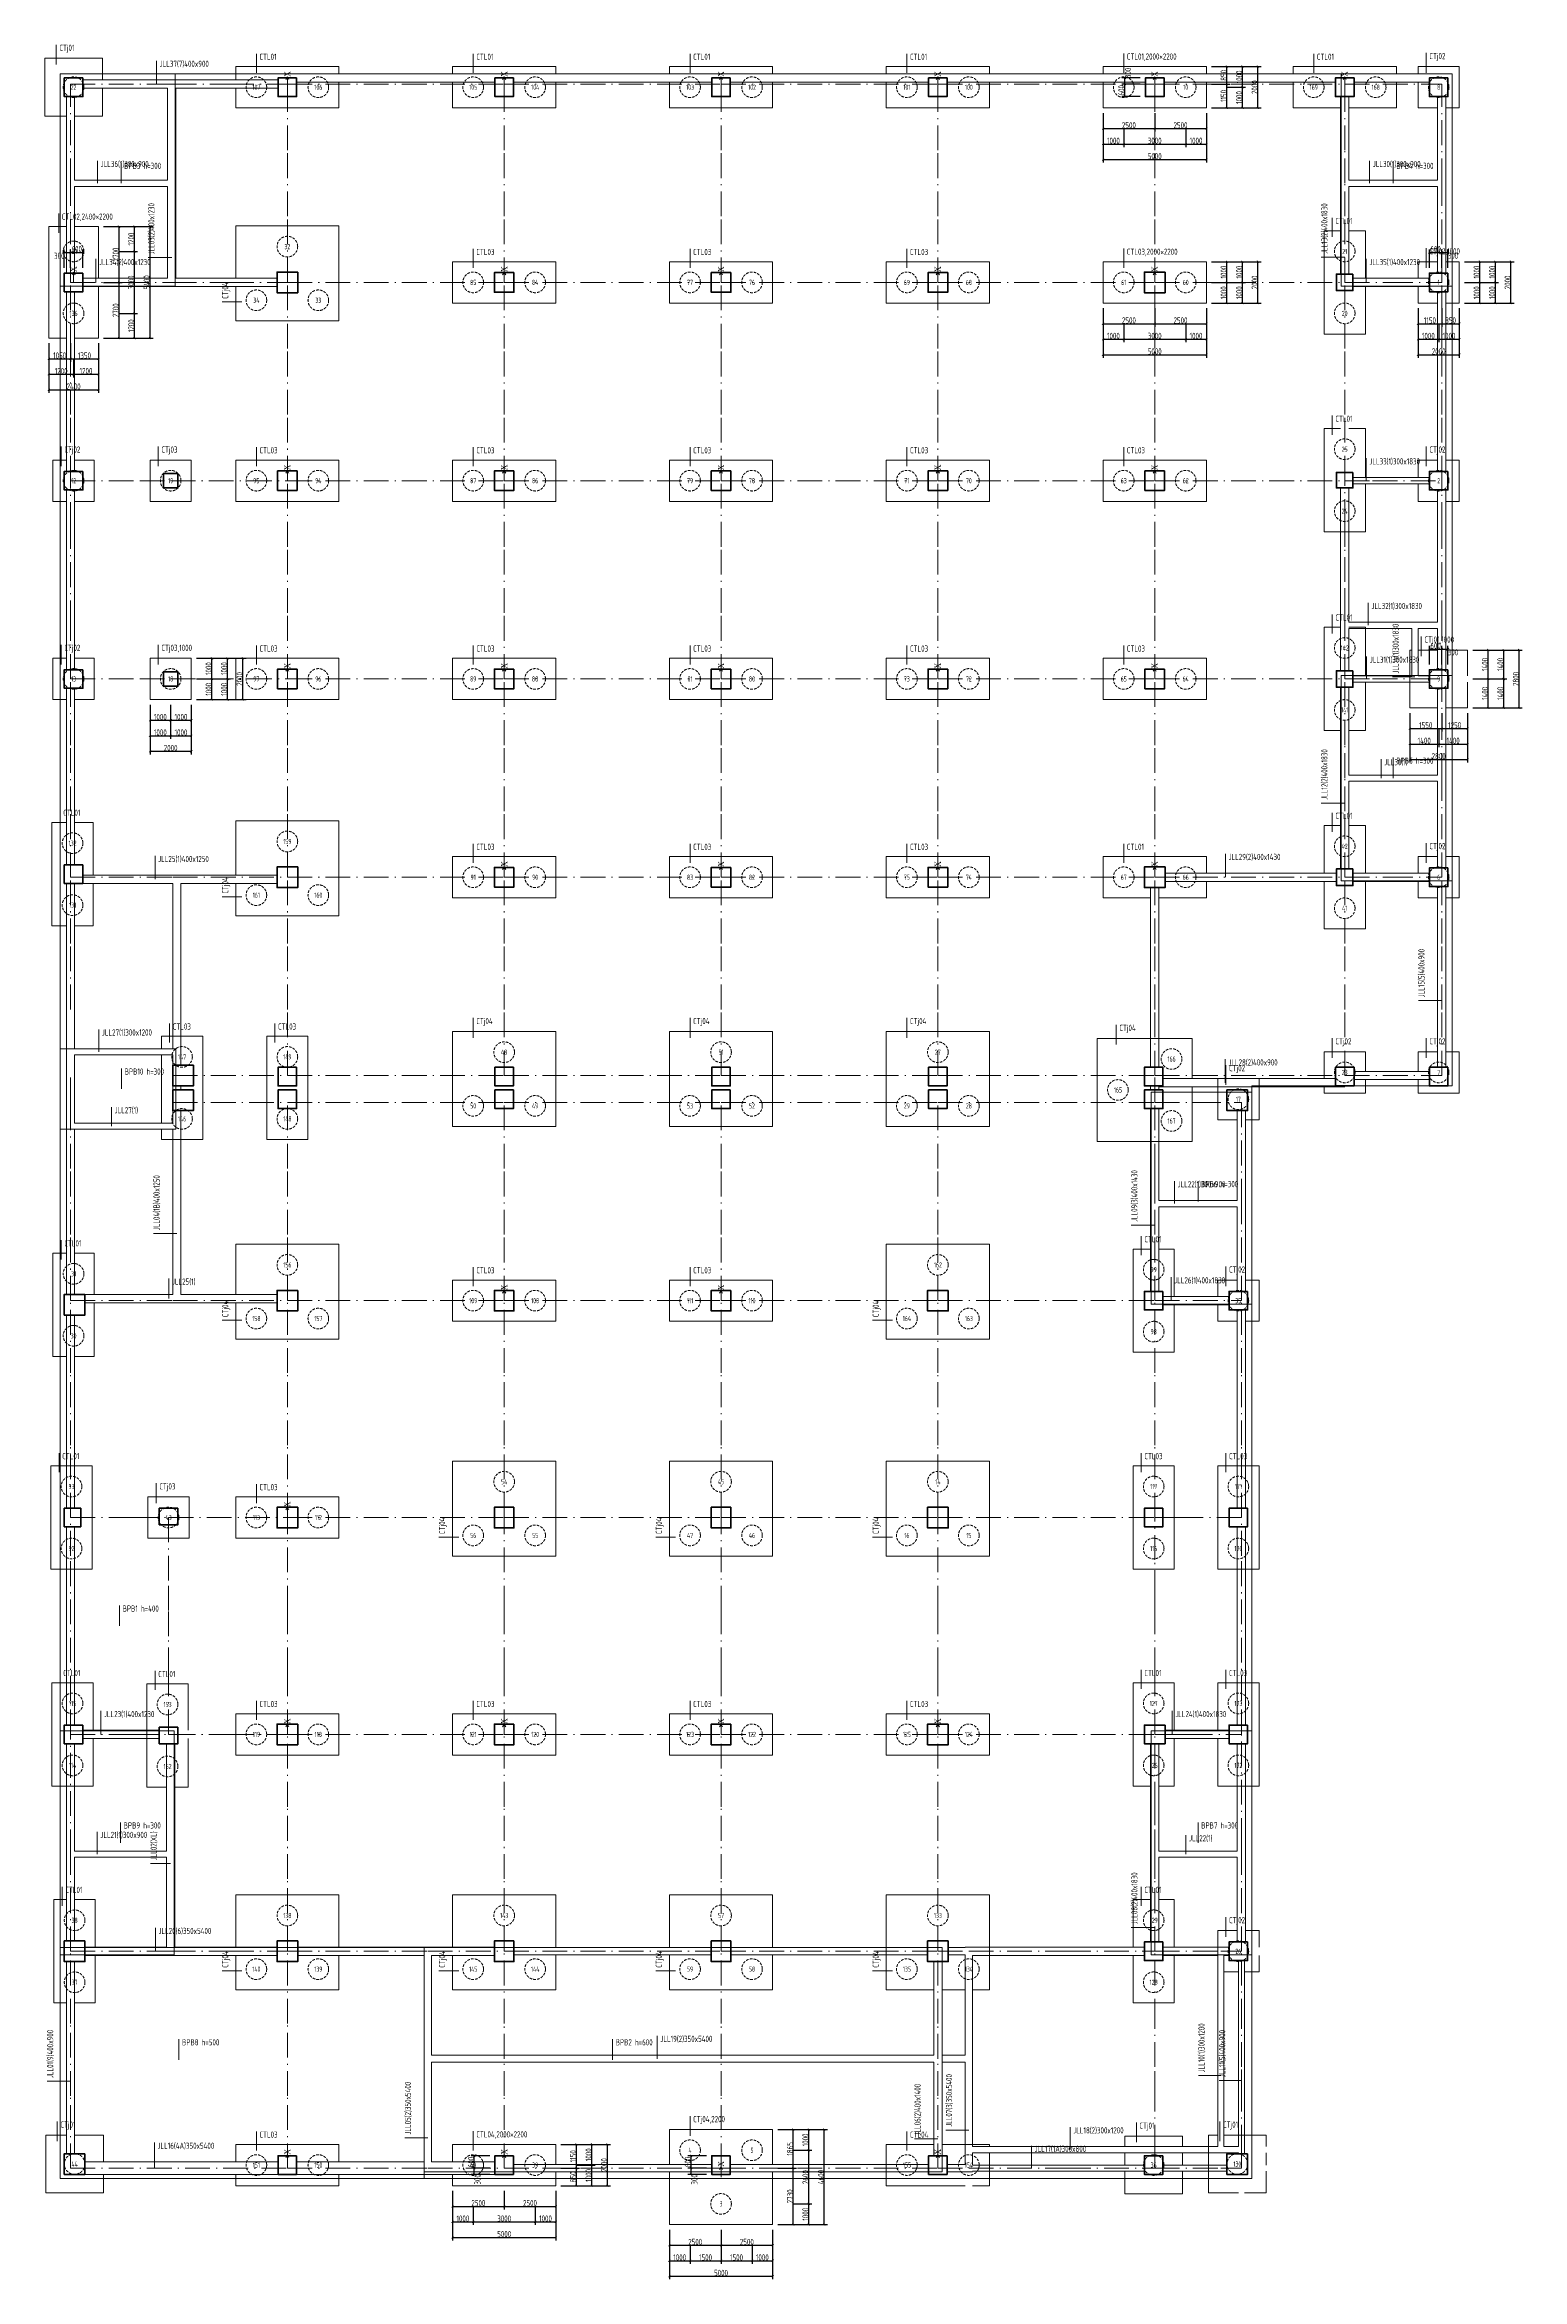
# Model space of a CAD drawing. Header units: millimetres. Extents: x -865 to 70685, y -24438 to 83753.
import ezdxf
from ezdxf.enums import TextEntityAlignment as Align

# ---------------------------------------------------------------- set-up
doc = ezdxf.new("R2010")
doc.units = ezdxf.units.MM
doc.header["$MEASUREMENT"] = 0
doc.linetypes.add('点划线', pattern=[1850, 1200, -300, 50, -300])
doc.linetypes.add('短虚线', pattern=[187.5, 125, -62.5])
for name, color, linetype, lineweight in [('基础构件标注', 3, 'Continuous', 18), ('基础梁集中标注', 2, 'Continuous', 18), ('基础集中标注', 7, 'Continuous', 18), ('承台基础', 23, 'Continuous', 18), ('承台集中标注', 7, 'Continuous', 18), ('拉梁', 7, 'Continuous', 18), ('桩', 6, 'Continuous', 18), ('砼柱', 2, 'Continuous', 35), ('筏板基础', 7, 'Continuous', 18), ('网格', 9, '点划线', 18), ('轴线', 9, '点划线', 18)]:
    doc.layers.add(name, color=color, linetype=linetype, lineweight=lineweight)
doc.styles.add('样式 1', font='yjkeng.shx', dxfattribs={"width": 0.7, "height": 300, "bigfont": 'yjkchn.shx'})
doc.styles.add('样式 6', font='', dxfattribs={"width": 0.7, "height": 500})
doc.styles.add('盈建科标注', font='yjkeng.shx', dxfattribs={"width": 0.7, "height": 300, "bigfont": 'yjkchn.shx'})
doc.styles.get('样式 6').set_extended_font_data('Times New Roman')
doc.dimstyles.new('盈建科结构', dxfattribs={"dimscale": 100, "dimtxt": 3, "dimasz": 1, "dimexe": 1.5, "dimexo": 1.5, "dimgap": 1, "dimtad": 1, "dimdec": 0, "dimzin": 0, "dimdsep": 46, "dimtxsty": '盈建科标注', "dimblk": 'ARCHTICK', "dimcen": 0.09, "dimclrt": 7, "dimadec": 0, "dimazin": 0, "dimtfac": 1, "dimtdec": 4, "dimtix": 1, "dimtmove": 2, "dimatfit": 3, "dimfxl": 1, "dimtolj": 1, "dimtzin": 0, "dimarcsym": 0})

msp = doc.modelspace()

# ---------------------------------------------------------------- texts
at = {"layer": '基础梁集中标注', "char_height": 300, "attachment_point": 1, "line_spacing_factor": 0.85, "style": '样式 1'}
for s, insert in [('JLL37(7)400x900', (4700.9, 82978.6)), ('JLL30(1)300x900', (63442.1, 78128.6)), ('JLL34(2)400x1230', (1761.3, 73378.6)), ('JLL35(1)400x1230', (63277.5, 73378.6)), ('JLL33(1)300x1830', (63277.5, 63728.6)), ('JLL32(1)300x1830', (63377.5, 56728.6)), ('JLL31(1)300x1830', (63293.6, 54128.6)), ('JLL25(1)400x1250', (4627.5, 44478.6)), ('JLL27(1)', (2520.3, 32317)), ('JLL22(1)300x900', (53992.1, 28728.6)), ('JLL25(1)', (5295.3, 24017)), ('JLL26(1)400x1830', (53827.5, 24078.6)), ('JLL24(1)400x1830', (53877.5, 3078.6)), ('JLL19(2)350x5400', (28948.8, -12646.3)), ('JLL18(2)300x1200', (48940, -17075.7)), ('JLL16(4A)350x5400', (4597.5, -17821.3))]:
    msp.add_mtext(s, dxfattribs=dict(at, insert=insert))
for s, insert, rotation in [('JLL36(1)300x900', (1842.1, 78128.6), 0), ('JLL03(2)400x1230', (4150.4, 73595.3), 90), ('JLL13(2)400x1830', (60950.4, 73611.5), 90), ('JLL14(1)300x1830', (64400.4, 53302.6), 90), ('JLL12(2)400x1830', (60950.4, 47186.5), 90), ('JLL30(1)', (63995.4, 49167), 360), ('JLL29(2)400x1430', (56461.3, 44578.6), 360), ('JLL15(5)400x900', (65650.4, 37626.1), 90), ('JLL27(1)300x1200', (1902.5, 36078.6), 360), ('JLL28(2)400x900', (56450.9, 34628.6), 360), ('JLL04(1B)400x1250', (4400.4, 26351.7), 90), ('JLL09(3)400x1430', (51750.4, 26745.3), 90), ('JLL23(1)400x1230', (2002.5, 3078.6), 0), ('JLL21(1)300x900', (1833.2, -2771.4), 0.000453), ('JLL02(XL)', (4261.9, -4155.5), 90), ('JLL22(1)', (54545.4, -2933), 360), ('JLL08(2)400x1830', (51750.4, -7254.7), 90), ('JLL20(6)350x5400', (4645.2, -7421.4), 0), ('JLL01(9)400x900', (-749.6, -14698.9), 90), ('JLL10(1)300x1200', (55000.4, -14424.5), 90), ('JLL11(5)400x900', (56000.4, -14657.7), 90), ('JLL07(3)350x5400', (42775.4, -17060.4), 90), ('JLL05(2)350x5400', (16575.4, -17433.2), 90), ('JLL06(2)400x1400', (41250.4, -17479.6), 90), ('JLL17(1A)300x800', (47069.4, -17971.3), 0.000046)]:
    msp.add_mtext(s, dxfattribs=dict(at, insert=insert, rotation=rotation))
at = {"layer": '基础集中标注', "char_height": 300, "attachment_point": 1, "line_spacing_factor": 0.85, "style": '样式 1'}
for s, insert in [('BPB3 h=300', (2985, 78036.3)), ('BPB4 h=300', (64585, 78036.3)), ('BPB5 h=300', (64585, 49236.3)), ('BPB10 h=300', (3010, 34186.3)), ('BPB6 h=300', (55135, 28736.3)), ('BPB1 h=400', (2910, 8186.3)), ('BPB9 h=300', (2960, -2313.7)), ('BPB7 h=300', (55135, -2313.7)), ('BPB8 h=500', (5785, -12813.7)), ('BPB2 h=600', (26785, -12813.7))]:
    msp.add_mtext(s, dxfattribs=dict(at, insert=insert))
at = {"layer": '承台集中标注', "color": 9, "style": '样式 6', "width": 0.7}
for p in [(10885, 82194), (21385, 82194), (31885, 82194), (42385, 82194), (52885, 82194), (62085, 82194), (535, 72744), (21385, 72744), (31885, 72744), (42385, 72744), (52885, 72744), (10885, 63144), (21385, 63144), (31885, 63144), (42385, 63144), (52885, 63144), (10885, 53544), (21385, 53544), (31885, 53544), (42385, 53544), (52885, 53544), (21385, 43944), (31885, 43944), (42385, 43944), (52885, 43944), (21384.9, 23444), (31884.9, 23444), (10884.9, 12944), (10884.9, 2444), (21384.9, 2444), (31884.9, 2444), (42384.9, 2444), (10885, -18405.9), (21385, -18405.9), (42385, -18405.9), (31885, -18988.9)]:
    msp.add_text('X', height=300, rotation=90, dxfattribs=at).set_placement(p, align=Align.MIDDLE_LEFT)
at = {"layer": '承台集中标注', "char_height": 300, "attachment_point": 1, "line_spacing_factor": 0.85, "style": '样式 1'}
for s, insert in [('CTj01', (-155, 83751.7)), ('CTj02', (66185, 83351.7)), ('CTL01', (61635, 75367)), ('CTj02,1000', (66185, 73901.7)), ('CTL01', (61635, 65792)), ('CTj02', (85, 64301.7)), ('CTj03', (4785, 64301.7)), ('CTj02', (66185, 64301.7)), ('CTL01', (61635, 56167)), ('CTj02', (85, 54701.7)), ('CTj03,1000', (4785, 54701.7)), ('CTj01,1000', (65945, 55101.7)), ('CTL01', (35, 46717)), ('CTL01', (61635, 46567)), ('CTj02', (66185, 45101.7)), ('CTL03', (5335, 36367)), ('CTL03', (10435, 36367)), ('CTj04', (51172.6, 36301.7)), ('CTj02', (61635, 35651.7)), ('CTj02', (66185, 35651.7)), ('CTj02', (56485, 34351.7)), ('CTL01', (52385, 26067)), ('CTL01', (84.9, 25867)), ('CTj02', (56484.9, 24601.7)), ('CTL01', (-15.1, 15567)), ('CTL03', (52385, 15567)), ('CTL03', (56484.9, 15567)), ('CTj03', (4685, 14101.7)), ('CTL01', (34.9, 5067)), ('CTL01', (4635, 5017)), ('CTL01', (52385, 5067)), ('CTL03', (56484.9, 5067)), ('CTL01', (135, -5433)), ('CTL01', (52385, -5433)), ('CTj02', (56485, -6898.3)), ('CTj01', (-105, -16798.2)), ('CTj01', (52145, -16848.2)), ('CTj01', (56195, -16798.2))]:
    msp.add_mtext(s, dxfattribs=dict(at, insert=insert))
for s, insert, rotation in [('CTL01', (9535, 83317), 0.000003), ('CTL01', (20035, 83317), 0.000003), ('CTL01', (30535, 83317), 0.000003), ('CTL01', (41035, 83317), 0.000003), ('CTL01,2000×2200', (51535, 83329.4), 0.000003), ('CTL01', (60735, 83317), 0.000003), ('CTL02,2400×2200', (-35, 75579.4), 0.000003), ('CTL03', (20035, 73867), 0.000003), ('CTL03', (30535, 73867), 0.000003), ('CTL03', (41035, 73867), 0.000003), ('CTL03,2000×2200', (51535, 73879.4), 0.000003), ('CTj04', (7727.3, 71447.6), 90), ('CTL03', (9535, 64267), 0.000003), ('CTL03', (20035, 64267), 0.000003), ('CTL03', (30535, 64267), 0.000003), ('CTL03', (41035, 64267), 0.000003), ('CTL03', (51535, 64267), 0.000003), ('CTL03', (9535, 54667), 0.000003), ('CTL03', (20035, 54667), 0.000003), ('CTL03', (30535, 54667), 0.000003), ('CTL03', (41035, 54667), 0.000003), ('CTL03', (51535, 54667), 0.000003), ('CTL03', (20035, 45067), 0.000003), ('CTL03', (30535, 45067), 0.000003), ('CTL03', (41035, 45067), 0.000003), ('CTL01', (51535, 45067), 0.000003), ('CTj04', (7727.3, 42647.6), 90), ('CTj04', (20035, 36631.7), 0.000001), ('CTj04', (30535, 36631.7), 0.000001), ('CTj04', (41035, 36631.7), 0.000001), ('CTL03', (20034.9, 24567), 0.000003), ('CTL03', (30534.9, 24567), 0.000003), ('CTj04', (7727.2, 22147.6), 90), ('CTj04', (39227.2, 22147.6), 90), ('CTL03', (9534.9, 14067), 0.000003), ('CTj04', (18227.2, 11647.6), 90), ('CTj04', (28727.2, 11647.6), 90), ('CTj04', (39227.2, 11647.6), 90), ('CTL03', (9534.9, 3567), 0.000003), ('CTL03', (20034.9, 3567), 0.000003), ('CTL03', (30534.9, 3567), 0.000003), ('CTL03', (41034.9, 3567), 0.000003), ('CTj04', (7727.3, -9352.4), 90), ('CTj04', (18227.3, -9352.4), 90), ('CTj04', (28727.3, -9352.4), 90), ('CTj04', (39227.3, -9352.4), 90), ('CTL03', (9535, -17282.9), 0.000003), ('CTL04,2000×2200', (20035, -17270.5), 0.000003), ('CTj04,2200', (30535, -16532.2), 0.000003), ('CTL04', (41035, -17282.9), 0.000003)]:
    msp.add_mtext(s, dxfattribs=dict(at, insert=insert, rotation=rotation))
at = {"layer": '桩', "style": '样式 1', "width": 0.7}
for s, p in [('22', (535, 81694)), ('107', (9385, 81694)), ('106', (12385, 81694)), ('105', (19885, 81694)), ('104', (22885, 81694)), ('103', (30385, 81694)), ('102', (33385, 81694)), ('101', (40885, 81694)), ('100', (43885, 81694)), ('11', (51385, 81694)), ('10', (54385, 81694)), ('169', (60585, 81694)), ('168', (63585, 81694)), ('8', (66635, 81694)), ('137', (535, 73744)), ('32', (10885, 73976)), ('21', (62085, 73744)), ('34', (9385, 71377.9)), ('33', (12385, 71377.9)), ('85', (19885, 72244)), ('84', (22885, 72244)), ('77', (30385, 72244)), ('76', (33385, 72244)), ('69', (40885, 72244)), ('68', (43885, 72244)), ('61', (51385, 72244)), ('60', (54385, 72244)), ('1', (66635, 72244)), ('136', (535, 70744)), ('20', (62085, 70744)), ('25', (62085, 64169)), ('12', (535, 62644)), ('19', (5235, 62644)), ('95', (9385, 62644)), ('94', (12385, 62644)), ('87', (19885, 62644)), ('86', (22885, 62644)), ('79', (30385, 62644)), ('78', (33385, 62644)), ('71', (40885, 62644)), ('70', (43885, 62644)), ('63', (51385, 62644)), ('62', (54385, 62644)), ('2', (66635, 62644)), ('24', (62085, 61169)), ('142', (62085, 54544)), ('13', (535, 53044)), ('18', (5235, 53044)), ('97', (9385, 53044)), ('96', (12385, 53044)), ('89', (19885, 53044)), ('88', (22885, 53044)), ('81', (30385, 53044)), ('80', (33385, 53044)), ('73', (40885, 53044)), ('72', (43885, 53044)), ('65', (51385, 53044)), ('64', (54385, 53044)), ('9', (66635, 53044)), ('141', (62085, 51544)), ('132', (485, 45094)), ('159', (10885, 45176)), ('42', (62085, 44944)), ('91', (19885, 43444)), ('90', (22885, 43444)), ('83', (30385, 43444)), ('82', (33385, 43444)), ('75', (40885, 43444)), ('74', (43885, 43444)), ('67', (51385, 43444)), ('66', (54385, 43444)), ('6', (66635, 43444)), ('131', (485, 42094)), ('161', (9385, 42577.9)), ('160', (12385, 42577.9)), ('41', (62085, 41944)), ('147', (5785, 34744)), ('149', (10885, 34744)), ('48', (21385, 34974)), ('51', (31885, 34974)), ('27', (42385, 34974)), ('166', (53701, 34644)), ('23', (62085, 33994)), ('7', (66635, 33994)), ('50', (19885, 32375.9)), ('49', (22885, 32375.9)), ('53', (30385, 32375.9)), ('52', (33385, 32375.9)), ('29', (40885, 32375.9)), ('28', (43885, 32375.9)), ('165', (51102.9, 33144)), ('17', (56935, 32694)), ('146', (5785, 31744)), ('148', (10885, 31744)), ('167', (53701, 31644)), ('31', (534.9, 24244)), ('156', (10884.9, 24676)), ('162', (42384.9, 24676)), ('99', (52835, 24444)), ('109', (19884.9, 22944)), ('108', (22884.9, 22944)), ('111', (30384.9, 22944)), ('110', (33384.9, 22944)), ('35', (56934.9, 22944)), ('158', (9384.9, 22077.9)), ('157', (12384.9, 22077.9)), ('164', (40884.9, 22077.9)), ('163', (43884.9, 22077.9)), ('30', (534.9, 21244)), ('98', (52835, 21444)), ('93', (434.9, 13944)), ('54', (21384.9, 14176)), ('45', (31884.9, 14176)), ('14', (42384.9, 14176)), ('117', (52835, 13944)), ('171', (56934.9, 13944)), ('43', (5135, 12444)), ('113', (9384.9, 12444)), ('112', (12384.9, 12444)), ('92', (434.9, 10944)), ('56', (19884.9, 11577.9)), ('55', (22884.9, 11577.9)), ('47', (30384.9, 11577.9)), ('46', (33384.9, 11577.9)), ('16', (40884.9, 11577.9)), ('15', (43884.9, 11577.9)), ('116', (52835, 10944)), ('170', (56934.9, 10944)), ('115', (484.9, 3444)), ('153', (5085, 3394)), ('127', (52835, 3444)), ('173', (56934.9, 3444)), ('119', (9384.9, 1944)), ('118', (12384.9, 1944)), ('121', (19884.9, 1944)), ('120', (22884.9, 1944)), ('123', (30384.9, 1944)), ('122', (33384.9, 1944)), ('125', (40884.9, 1944)), ('124', (43884.9, 1944)), ('114', (484.9, 444)), ('152', (5085, 394)), ('126', (52835, 444)), ('172', (56934.9, 444)), ('38', (585, -7056)), ('138', (10885, -6824)), ('143', (21385, -6824)), ('57', (31885, -6824)), ('133', (42385, -6824)), ('129', (52835, -7056)), ('26', (56935, -8556)), ('140', (9385, -9422.1)), ('139', (12385, -9422.1)), ('145', (19885, -9422.1)), ('144', (22885, -9422.1)), ('59', (30385, -9422.1)), ('58', (33385, -9422.1)), ('135', (40885, -9422.1)), ('134', (43885, -9422.1)), ('37', (585, -10056)), ('128', (52835, -10056)), ('4', (30385, -18189.9)), ('5', (33385, -18189.9)), ('44', (585, -18855.9)), ('151', (9385, -18905.9)), ('150', (12385, -18905.9)), ('40', (19885, -18905.9)), ('39', (22885, -18905.9)), ('155', (40885, -18905.9)), ('154', (43885, -18905.9)), ('36', (52835, -18905.9)), ('130', (56885, -18855.9)), ('3', (31885, -20788))]:
    msp.add_text(s, height=250, dxfattribs=at).set_placement(p, align=Align.MIDDLE_CENTER)

# ---------------------------------------------------------------- blocks, each defined once
blk = doc.blocks.new('_ArchTick')
at = {"color": 0, "const_width": 0.35}
blk.add_lwpolyline([(-0.5, -0.5), (0.5, 0.5)], dxfattribs=at)
blk = doc.blocks.new('*D2')
at = {"layer": 'Defpoints', "color": 0}
for p in [(65635, 71244), (66785, 71244), (66785, 70244)]:
    blk.add_point(p, dxfattribs=at)
at = {"layer": '基础构件标注', "color": 0, "lineweight": -2}
for p, q in [((65635, 70994), (65635, 70094)), ((66785, 70994), (66785, 70094)), ((65635, 70244), (66785, 70244))]:
    blk.add_line(p, q, dxfattribs=at)
at = {"layer": '基础构件标注', "color": 0, "lineweight": -2, "xscale": 100, "yscale": 100, "zscale": 100, "rotation": 180}
blk.add_blockref('_ArchTick', (65635, 70244), dxfattribs=at)
at = {"layer": '基础构件标注', "color": 0, "lineweight": -2, "xscale": 100, "yscale": 100, "zscale": 100}
blk.add_blockref('_ArchTick', (66785, 70244), dxfattribs=at)
at = {"layer": '基础构件标注', "color": 7, "lineweight": 18, "insert": (66210, 70404), "char_height": 300, "attachment_point": 5, "style": '盈建科标注'}
blk.add_mtext('\\A1;1150', dxfattribs=at)
blk = doc.blocks.new('*D3')
at = {"layer": 'Defpoints', "color": 0}
for p in [(66785, 71244), (67635, 71244), (67635, 70244)]:
    blk.add_point(p, dxfattribs=at)
at = {"layer": '基础构件标注', "color": 0, "lineweight": -2}
for p, q in [((66785, 70994), (66785, 70094)), ((67635, 70994), (67635, 70094)), ((66785, 70244), (67635, 70244))]:
    blk.add_line(p, q, dxfattribs=at)
at = {"layer": '基础构件标注', "color": 0, "lineweight": -2, "xscale": 100, "yscale": 100, "zscale": 100, "rotation": 180}
blk.add_blockref('_ArchTick', (66785, 70244), dxfattribs=at)
at = {"layer": '基础构件标注', "color": 0, "lineweight": -2, "xscale": 100, "yscale": 100, "zscale": 100}
blk.add_blockref('_ArchTick', (67635, 70244), dxfattribs=at)
at = {"layer": '基础构件标注', "color": 7, "lineweight": 18, "insert": (67210, 70404), "char_height": 300, "attachment_point": 5, "style": '盈建科标注'}
blk.add_mtext('\\A1;850', dxfattribs=at)
blk = doc.blocks.new('*D4')
at = {"layer": 'Defpoints', "color": 0}
for p in [(65635, 70244), (66635, 70244), (66635, 69494)]:
    blk.add_point(p, dxfattribs=at)
at = {"layer": '基础构件标注', "color": 0, "lineweight": -2}
for p, q in [((65635, 70244), (65635, 69344)), ((65635, 69494), (66635, 69494)), ((66635, 70244), (66635, 69344))]:
    blk.add_line(p, q, dxfattribs=at)
at = {"layer": '基础构件标注', "color": 0, "lineweight": -2, "xscale": 100, "yscale": 100, "zscale": 100, "rotation": 180}
blk.add_blockref('_ArchTick', (65635, 69494), dxfattribs=at)
at = {"layer": '基础构件标注', "color": 0, "lineweight": -2, "xscale": 100, "yscale": 100, "zscale": 100}
blk.add_blockref('_ArchTick', (66635, 69494), dxfattribs=at)
at = {"layer": '基础构件标注', "color": 7, "lineweight": 18, "insert": (66135, 69654), "char_height": 300, "attachment_point": 5, "style": '盈建科标注'}
blk.add_mtext('\\A1;1000', dxfattribs=at)
blk = doc.blocks.new('*D5')
at = {"layer": 'Defpoints', "color": 0}
for p in [(66635, 70244), (67635, 70244), (67635, 69494)]:
    blk.add_point(p, dxfattribs=at)
at = {"layer": '基础构件标注', "color": 0, "lineweight": -2}
for p, q in [((66635, 70244), (66635, 69344)), ((66635, 69494), (67635, 69494)), ((67635, 70244), (67635, 69344))]:
    blk.add_line(p, q, dxfattribs=at)
at = {"layer": '基础构件标注', "color": 0, "lineweight": -2, "xscale": 100, "yscale": 100, "zscale": 100, "rotation": 180}
blk.add_blockref('_ArchTick', (66635, 69494), dxfattribs=at)
at = {"layer": '基础构件标注', "color": 0, "lineweight": -2, "xscale": 100, "yscale": 100, "zscale": 100}
blk.add_blockref('_ArchTick', (67635, 69494), dxfattribs=at)
at = {"layer": '基础构件标注', "color": 7, "lineweight": 18, "insert": (67135, 69654), "char_height": 300, "attachment_point": 5, "style": '盈建科标注'}
blk.add_mtext('\\A1;1000', dxfattribs=at)
blk = doc.blocks.new('*D6')
at = {"layer": 'Defpoints', "color": 0}
for p in [(65635, 71244), (67635, 71244), (67635, 68744)]:
    blk.add_point(p, dxfattribs=at)
at = {"layer": '基础构件标注', "color": 0, "lineweight": -2}
for p, q in [((65635, 70994), (65635, 68594)), ((67635, 70994), (67635, 68594)), ((65635, 68744), (67635, 68744))]:
    blk.add_line(p, q, dxfattribs=at)
at = {"layer": '基础构件标注', "color": 0, "lineweight": -2, "xscale": 100, "yscale": 100, "zscale": 100, "rotation": 180}
blk.add_blockref('_ArchTick', (65635, 68744), dxfattribs=at)
at = {"layer": '基础构件标注', "color": 0, "lineweight": -2, "xscale": 100, "yscale": 100, "zscale": 100}
blk.add_blockref('_ArchTick', (67635, 68744), dxfattribs=at)
at = {"layer": '基础构件标注', "color": 7, "lineweight": 18, "insert": (66635, 68904), "char_height": 300, "attachment_point": 5, "style": '盈建科标注'}
blk.add_mtext('\\A1;2000', dxfattribs=at)
blk = doc.blocks.new('*D7')
at = {"layer": 'Defpoints', "color": 0}
for p in [(67635, 72244), (68635, 72244), (67635, 71244)]:
    blk.add_point(p, dxfattribs=at)
at = {"layer": '基础构件标注', "color": 0, "lineweight": -2}
for p, q in [((67885, 72244), (68785, 72244)), ((68635, 71244), (68635, 72244)), ((67885, 71244), (68785, 71244))]:
    blk.add_line(p, q, dxfattribs=at)
at = {"layer": '基础构件标注', "color": 0, "lineweight": -2, "xscale": 100, "yscale": 100, "zscale": 100}
for p, rotation in [((68635, 72244), 90), ((68635, 71244), 270)]:
    blk.add_blockref('_ArchTick', p, dxfattribs=dict(at, rotation=rotation))
at = {"layer": '基础构件标注', "color": 7, "lineweight": 18, "insert": (68475, 71744), "char_height": 300, "attachment_point": 5, "rotation": 90, "style": '盈建科标注'}
blk.add_mtext('\\A1;1000', dxfattribs=at)
blk = doc.blocks.new('*D8')
at = {"layer": 'Defpoints', "color": 0}
for p in [(67635, 73244), (68635, 73244), (67635, 72244)]:
    blk.add_point(p, dxfattribs=at)
at = {"layer": '基础构件标注', "color": 0, "lineweight": -2}
for p, q in [((67885, 73244), (68785, 73244)), ((68635, 72244), (68635, 73244)), ((67885, 72244), (68785, 72244))]:
    blk.add_line(p, q, dxfattribs=at)
at = {"layer": '基础构件标注', "color": 0, "lineweight": -2, "xscale": 100, "yscale": 100, "zscale": 100}
for p, rotation in [((68635, 73244), 90), ((68635, 72244), 270)]:
    blk.add_blockref('_ArchTick', p, dxfattribs=dict(at, rotation=rotation))
at = {"layer": '基础构件标注', "color": 7, "lineweight": 18, "insert": (68475, 72744), "char_height": 300, "attachment_point": 5, "rotation": 90, "style": '盈建科标注'}
blk.add_mtext('\\A1;1000', dxfattribs=at)
blk = doc.blocks.new('*D9')
at = {"layer": 'Defpoints', "color": 0}
for p in [(68635, 72244), (69385, 72244), (68635, 71244)]:
    blk.add_point(p, dxfattribs=at)
at = {"layer": '基础构件标注', "color": 0, "lineweight": -2}
for p, q in [((68635, 72244), (69535, 72244)), ((69385, 71244), (69385, 72244)), ((68635, 71244), (69535, 71244))]:
    blk.add_line(p, q, dxfattribs=at)
at = {"layer": '基础构件标注', "color": 0, "lineweight": -2, "xscale": 100, "yscale": 100, "zscale": 100}
for p, rotation in [((69385, 72244), 90), ((69385, 71244), 270)]:
    blk.add_blockref('_ArchTick', p, dxfattribs=dict(at, rotation=rotation))
at = {"layer": '基础构件标注', "color": 7, "lineweight": 18, "insert": (69225, 71744), "char_height": 300, "attachment_point": 5, "rotation": 90, "style": '盈建科标注'}
blk.add_mtext('\\A1;1000', dxfattribs=at)
blk = doc.blocks.new('*D10')
at = {"layer": 'Defpoints', "color": 0}
for p in [(68635, 73244), (69385, 73244), (68635, 72244)]:
    blk.add_point(p, dxfattribs=at)
at = {"layer": '基础构件标注', "color": 0, "lineweight": -2}
for p, q in [((68635, 73244), (69535, 73244)), ((69385, 72244), (69385, 73244)), ((68635, 72244), (69535, 72244))]:
    blk.add_line(p, q, dxfattribs=at)
at = {"layer": '基础构件标注', "color": 0, "lineweight": -2, "xscale": 100, "yscale": 100, "zscale": 100}
for p, rotation in [((69385, 73244), 90), ((69385, 72244), 270)]:
    blk.add_blockref('_ArchTick', p, dxfattribs=dict(at, rotation=rotation))
at = {"layer": '基础构件标注', "color": 7, "lineweight": 18, "insert": (69225, 72744), "char_height": 300, "attachment_point": 5, "rotation": 90, "style": '盈建科标注'}
blk.add_mtext('\\A1;1000', dxfattribs=at)
blk = doc.blocks.new('*D11')
at = {"layer": 'Defpoints', "color": 0}
for p in [(67635, 73244), (70135, 73244), (67635, 71244)]:
    blk.add_point(p, dxfattribs=at)
at = {"layer": '基础构件标注', "color": 0, "lineweight": -2}
for p, q in [((67885, 73244), (70285, 73244)), ((70135, 71244), (70135, 73244)), ((67885, 71244), (70285, 71244))]:
    blk.add_line(p, q, dxfattribs=at)
at = {"layer": '基础构件标注', "color": 0, "lineweight": -2, "xscale": 100, "yscale": 100, "zscale": 100}
for p, rotation in [((70135, 73244), 90), ((70135, 71244), 270)]:
    blk.add_blockref('_ArchTick', p, dxfattribs=dict(at, rotation=rotation))
at = {"layer": '基础构件标注', "color": 7, "lineweight": 18, "insert": (69975, 72244), "char_height": 300, "attachment_point": 5, "rotation": 90, "style": '盈建科标注'}
blk.add_mtext('\\A1;2000', dxfattribs=at)
blk = doc.blocks.new('*D12')
at = {"layer": 'Defpoints', "color": 0}
for p in [(66785, 73694), (66185, 72694), (66785, 72694)]:
    blk.add_point(p, dxfattribs=at)
at = {"layer": '基础构件标注', "color": 0, "lineweight": -2}
for p, q in [((66185, 72944), (66185, 73844)), ((66185, 73694), (66785, 73694)), ((66785, 72944), (66785, 73844))]:
    blk.add_line(p, q, dxfattribs=at)
at = {"layer": '基础构件标注', "color": 0, "lineweight": -2, "xscale": 100, "yscale": 100, "zscale": 100, "rotation": 180}
blk.add_blockref('_ArchTick', (66185, 73694), dxfattribs=at)
at = {"layer": '基础构件标注', "color": 0, "lineweight": -2, "xscale": 100, "yscale": 100, "zscale": 100}
blk.add_blockref('_ArchTick', (66785, 73694), dxfattribs=at)
at = {"layer": '基础构件标注', "color": 7, "lineweight": 18, "insert": (66485, 73854), "char_height": 300, "attachment_point": 5, "style": '盈建科标注'}
blk.add_mtext('\\A1;600', dxfattribs=at)
blk = doc.blocks.new('*D13')
at = {"layer": 'Defpoints', "color": 0}
for p in [(67085, 73694), (66785, 72694), (67085, 72694)]:
    blk.add_point(p, dxfattribs=at)
at = {"layer": '基础构件标注', "color": 0, "lineweight": -2}
for p, q in [((66785, 72944), (66785, 73844)), ((66785, 73694), (67085, 73694)), ((67085, 72944), (67085, 73844))]:
    blk.add_line(p, q, dxfattribs=at)
at = {"layer": '基础构件标注', "color": 0, "lineweight": -2, "xscale": 100, "yscale": 100, "zscale": 100, "rotation": 180}
blk.add_blockref('_ArchTick', (66785, 73694), dxfattribs=at)
at = {"layer": '基础构件标注', "color": 0, "lineweight": -2, "xscale": 100, "yscale": 100, "zscale": 100}
blk.add_blockref('_ArchTick', (67085, 73694), dxfattribs=at)
at = {"layer": '基础构件标注', "color": 7, "lineweight": 18, "insert": (67328, 73534), "char_height": 300, "attachment_point": 5, "style": '盈建科标注'}
blk.add_mtext('\\A1;300', dxfattribs=at)
blk = doc.blocks.new('*D14')
at = {"layer": 'Defpoints', "color": 0}
for p in [(34385, -19056), (35385, -19056), (34385, -21788)]:
    blk.add_point(p, dxfattribs=at)
at = {"layer": '基础构件标注', "color": 0, "lineweight": -2}
for p, q in [((34635, -19056), (35535, -19056)), ((35385, -21788), (35385, -19056)), ((34635, -21788), (35535, -21788))]:
    blk.add_line(p, q, dxfattribs=at)
at = {"layer": '基础构件标注', "color": 0, "lineweight": -2, "xscale": 100, "yscale": 100, "zscale": 100}
for p, rotation in [((35385, -19056), 90.00000250447809), ((35385, -21788), 270.0000025044781)]:
    blk.add_blockref('_ArchTick', p, dxfattribs=dict(at, rotation=rotation))
at = {"layer": '基础构件标注', "color": 7, "lineweight": 18, "insert": (35225, -20422), "char_height": 300, "attachment_point": 5, "rotation": 90, "style": '盈建科标注'}
blk.add_mtext('\\A1;2730', dxfattribs=at)
blk = doc.blocks.new('*D15')
at = {"layer": 'Defpoints', "color": 0}
for p in [(34385, -17190), (35385, -17190), (34385, -19056)]:
    blk.add_point(p, dxfattribs=at)
at = {"layer": '基础构件标注', "color": 0, "lineweight": -2}
for p, q in [((34635, -17190), (35535, -17190)), ((35385, -19056), (35385, -17190)), ((34635, -19056), (35535, -19056))]:
    blk.add_line(p, q, dxfattribs=at)
at = {"layer": '基础构件标注', "color": 0, "lineweight": -2, "xscale": 100, "yscale": 100, "zscale": 100}
for p, rotation in [((35385, -17190), 90.00000250447826), ((35385, -19056), 270.0000025044783)]:
    blk.add_blockref('_ArchTick', p, dxfattribs=dict(at, rotation=rotation))
at = {"layer": '基础构件标注', "color": 7, "lineweight": 18, "insert": (35225, -18123), "char_height": 300, "attachment_point": 5, "rotation": 90, "style": '盈建科标注'}
blk.add_mtext('\\A1;1865', dxfattribs=at)
blk = doc.blocks.new('*D16')
at = {"layer": 'Defpoints', "color": 0}
for p in [(35385, -20788), (36135, -20788), (35385, -21788)]:
    blk.add_point(p, dxfattribs=at)
at = {"layer": '基础构件标注', "color": 0, "lineweight": -2}
for p, q in [((35385, -20788), (36285, -20788)), ((36135, -21788), (36135, -20788)), ((35385, -21788), (36285, -21788))]:
    blk.add_line(p, q, dxfattribs=at)
at = {"layer": '基础构件标注', "color": 0, "lineweight": -2, "xscale": 100, "yscale": 100, "zscale": 100}
for p, rotation in [((36135, -20788), 90.00000250447809), ((36135, -21788), 270.0000025044781)]:
    blk.add_blockref('_ArchTick', p, dxfattribs=dict(at, rotation=rotation))
at = {"layer": '基础构件标注', "color": 7, "lineweight": 18, "insert": (35975, -21288), "char_height": 300, "attachment_point": 5, "rotation": 90, "style": '盈建科标注'}
blk.add_mtext('\\A1;1000', dxfattribs=at)
blk = doc.blocks.new('*D17')
at = {"layer": 'Defpoints', "color": 0}
for p in [(35385, -18190), (36135, -18190), (35385, -20788)]:
    blk.add_point(p, dxfattribs=at)
at = {"layer": '基础构件标注', "color": 0, "lineweight": -2}
for p, q in [((35385, -18190), (36285, -18190)), ((36135, -20788), (36135, -18190)), ((35385, -20788), (36285, -20788))]:
    blk.add_line(p, q, dxfattribs=at)
at = {"layer": '基础构件标注', "color": 0, "lineweight": -2, "xscale": 100, "yscale": 100, "zscale": 100}
for p, rotation in [((36135, -18190), 90.00000250447819), ((36135, -20788), 270.0000025044782)]:
    blk.add_blockref('_ArchTick', p, dxfattribs=dict(at, rotation=rotation))
at = {"layer": '基础构件标注', "color": 7, "lineweight": 18, "insert": (35975, -19489), "char_height": 300, "attachment_point": 5, "rotation": 90, "style": '盈建科标注'}
blk.add_mtext('\\A1;2600', dxfattribs=at)
blk = doc.blocks.new('*D18')
at = {"layer": 'Defpoints', "color": 0}
for p in [(35385, -17190), (36135, -17190), (35385, -18190)]:
    blk.add_point(p, dxfattribs=at)
at = {"layer": '基础构件标注', "color": 0, "lineweight": -2}
for p, q in [((35385, -17190), (36285, -17190)), ((36135, -18190), (36135, -17190)), ((35385, -18190), (36285, -18190))]:
    blk.add_line(p, q, dxfattribs=at)
at = {"layer": '基础构件标注', "color": 0, "lineweight": -2, "xscale": 100, "yscale": 100, "zscale": 100}
for p, rotation in [((36135, -17190), 90.00000250447819), ((36135, -18190), 270.0000025044782)]:
    blk.add_blockref('_ArchTick', p, dxfattribs=dict(at, rotation=rotation))
at = {"layer": '基础构件标注', "color": 7, "lineweight": 18, "insert": (35975, -17690), "char_height": 300, "attachment_point": 5, "rotation": 90, "style": '盈建科标注'}
blk.add_mtext('\\A1;1000', dxfattribs=at)
blk = doc.blocks.new('*D19')
at = {"layer": 'Defpoints', "color": 0}
for p in [(34385, -17190), (36885, -17190), (34385, -21788)]:
    blk.add_point(p, dxfattribs=at)
at = {"layer": '基础构件标注', "color": 0, "lineweight": -2}
for p, q in [((34635, -17190), (37035, -17190)), ((36885, -21788), (36885, -17190)), ((34635, -21788), (37035, -21788))]:
    blk.add_line(p, q, dxfattribs=at)
at = {"layer": '基础构件标注', "color": 0, "lineweight": -2, "xscale": 100, "yscale": 100, "zscale": 100}
for p, rotation in [((36885, -17190), 90.00000250447815), ((36885, -21788), 270.0000025044782)]:
    blk.add_blockref('_ArchTick', p, dxfattribs=dict(at, rotation=rotation))
at = {"layer": '基础构件标注', "color": 7, "lineweight": 18, "insert": (36725, -19489), "char_height": 300, "attachment_point": 5, "rotation": 90, "style": '盈建科标注'}
blk.add_mtext('\\A1;4600', dxfattribs=at)
blk = doc.blocks.new('*D20')
at = {"layer": 'Defpoints', "color": 0}
for p in [(29385, -21788), (31885, -21788), (31885, -22788)]:
    blk.add_point(p, dxfattribs=at)
at = {"layer": '基础构件标注', "color": 0, "lineweight": -2}
for p, q in [((29385, -22038), (29385, -22938)), ((31885, -22038), (31885, -22938)), ((29385, -22788), (31885, -22788))]:
    blk.add_line(p, q, dxfattribs=at)
at = {"layer": '基础构件标注', "color": 0, "lineweight": -2, "xscale": 100, "yscale": 100, "zscale": 100}
for p, rotation in [((29385, -22788), 180.0000025044782), ((31885, -22788), 2.504478187875671e-06)]:
    blk.add_blockref('_ArchTick', p, dxfattribs=dict(at, rotation=rotation))
at = {"layer": '基础构件标注', "color": 7, "lineweight": 18, "insert": (30635, -22628), "char_height": 300, "attachment_point": 5, "rotation": 0, "style": '盈建科标注'}
blk.add_mtext('\\A1;2500', dxfattribs=at)
blk = doc.blocks.new('*D21')
at = {"layer": 'Defpoints', "color": 0}
for p in [(31885, -21788), (34385, -21788), (34385, -22788)]:
    blk.add_point(p, dxfattribs=at)
at = {"layer": '基础构件标注', "color": 0, "lineweight": -2}
for p, q in [((31885, -22038), (31885, -22938)), ((34385, -22038), (34385, -22938)), ((31885, -22788), (34385, -22788))]:
    blk.add_line(p, q, dxfattribs=at)
at = {"layer": '基础构件标注', "color": 0, "lineweight": -2, "xscale": 100, "yscale": 100, "zscale": 100}
for p, rotation in [((31885, -22788), 180.0000025044781), ((34385, -22788), 2.504478142421206e-06)]:
    blk.add_blockref('_ArchTick', p, dxfattribs=dict(at, rotation=rotation))
at = {"layer": '基础构件标注', "color": 7, "lineweight": 18, "insert": (33135, -22628), "char_height": 300, "attachment_point": 5, "rotation": 0, "style": '盈建科标注'}
blk.add_mtext('\\A1;2500', dxfattribs=at)
blk = doc.blocks.new('*D22')
at = {"layer": 'Defpoints', "color": 0}
for p in [(29385, -22788), (30385, -22788), (30385, -23538)]:
    blk.add_point(p, dxfattribs=at)
at = {"layer": '基础构件标注', "color": 0, "lineweight": -2}
for p, q in [((29385, -22788), (29385, -23688)), ((29385, -23538), (30385, -23538)), ((30385, -22788), (30385, -23688))]:
    blk.add_line(p, q, dxfattribs=at)
at = {"layer": '基础构件标注', "color": 0, "lineweight": -2, "xscale": 100, "yscale": 100, "zscale": 100}
for p, rotation in [((29385, -23538), 180.0000025044783), ((30385, -23538), 2.504478239388475e-06)]:
    blk.add_blockref('_ArchTick', p, dxfattribs=dict(at, rotation=rotation))
at = {"layer": '基础构件标注', "color": 7, "lineweight": 18, "insert": (29885, -23378), "char_height": 300, "attachment_point": 5, "rotation": 0, "style": '盈建科标注'}
blk.add_mtext('\\A1;1000', dxfattribs=at)
blk = doc.blocks.new('*D23')
at = {"layer": 'Defpoints', "color": 0}
for p in [(30385, -22788), (31885, -22788), (31885, -23538)]:
    blk.add_point(p, dxfattribs=at)
at = {"layer": '基础构件标注', "color": 0, "lineweight": -2}
for p, q in [((30385, -22788), (30385, -23688)), ((30385, -23538), (31885, -23538)), ((31885, -22788), (31885, -23688))]:
    blk.add_line(p, q, dxfattribs=at)
at = {"layer": '基础构件标注', "color": 0, "lineweight": -2, "xscale": 100, "yscale": 100, "zscale": 100}
for p, rotation in [((30385, -23538), 180.0000025044781), ((31885, -23538), 2.504478062946179e-06)]:
    blk.add_blockref('_ArchTick', p, dxfattribs=dict(at, rotation=rotation))
at = {"layer": '基础构件标注', "color": 7, "lineweight": 18, "insert": (31135, -23378), "char_height": 300, "attachment_point": 5, "rotation": 0, "style": '盈建科标注'}
blk.add_mtext('\\A1;1500', dxfattribs=at)
blk = doc.blocks.new('*D24')
at = {"layer": 'Defpoints', "color": 0}
for p in [(31885, -22788), (33385, -22788), (33385, -23538)]:
    blk.add_point(p, dxfattribs=at)
at = {"layer": '基础构件标注', "color": 0, "lineweight": -2}
for p, q in [((31885, -22788), (31885, -23688)), ((31885, -23538), (33385, -23538)), ((33385, -22788), (33385, -23688))]:
    blk.add_line(p, q, dxfattribs=at)
at = {"layer": '基础构件标注', "color": 0, "lineweight": -2, "xscale": 100, "yscale": 100, "zscale": 100}
for p, rotation in [((31885, -23538), 180.0000025044783), ((33385, -23538), 2.504478239558577e-06)]:
    blk.add_blockref('_ArchTick', p, dxfattribs=dict(at, rotation=rotation))
at = {"layer": '基础构件标注', "color": 7, "lineweight": 18, "insert": (32635, -23378), "char_height": 300, "attachment_point": 5, "rotation": 0, "style": '盈建科标注'}
blk.add_mtext('\\A1;1500', dxfattribs=at)
blk = doc.blocks.new('*D25')
at = {"layer": 'Defpoints', "color": 0}
for p in [(33385, -22788), (34385, -22788), (34385, -23538)]:
    blk.add_point(p, dxfattribs=at)
at = {"layer": '基础构件标注', "color": 0, "lineweight": -2}
for p, q in [((33385, -22788), (33385, -23688)), ((33385, -23538), (34385, -23538)), ((34385, -22788), (34385, -23688))]:
    blk.add_line(p, q, dxfattribs=at)
at = {"layer": '基础构件标注', "color": 0, "lineweight": -2, "xscale": 100, "yscale": 100, "zscale": 100}
for p, rotation in [((33385, -23538), 180.0000025044781), ((34385, -23538), 2.504478132596509e-06)]:
    blk.add_blockref('_ArchTick', p, dxfattribs=dict(at, rotation=rotation))
at = {"layer": '基础构件标注', "color": 7, "lineweight": 18, "insert": (33885, -23378), "char_height": 300, "attachment_point": 5, "rotation": 0, "style": '盈建科标注'}
blk.add_mtext('\\A1;1000', dxfattribs=at)
blk = doc.blocks.new('*D26')
at = {"layer": 'Defpoints', "color": 0}
for p in [(29385, -21788), (34385, -21788), (34385, -24288)]:
    blk.add_point(p, dxfattribs=at)
at = {"layer": '基础构件标注', "color": 0, "lineweight": -2}
for p, q in [((29385, -22038), (29385, -24438)), ((34385, -22038), (34385, -24438)), ((29385, -24288), (34385, -24288))]:
    blk.add_line(p, q, dxfattribs=at)
at = {"layer": '基础构件标注', "color": 0, "lineweight": -2, "xscale": 100, "yscale": 100, "zscale": 100}
for p, rotation in [((29385, -24288), 180.0000025044781), ((34385, -24288), 2.504478165148439e-06)]:
    blk.add_blockref('_ArchTick', p, dxfattribs=dict(at, rotation=rotation))
at = {"layer": '基础构件标注', "color": 7, "lineweight": 18, "insert": (31885, -24128), "char_height": 300, "attachment_point": 5, "rotation": 0, "style": '盈建科标注'}
blk.add_mtext('\\A1;5000', dxfattribs=at)
blk = doc.blocks.new('*D27')
at = {"layer": 'Defpoints', "color": 0}
for p in [(30435, -19056), (31435, -19056), (31435, -19356)]:
    blk.add_point(p, dxfattribs=at)
at = {"layer": '基础构件标注', "color": 0, "lineweight": -2}
for p, q in [((31185, -19056), (30285, -19056)), ((31185, -19356), (30285, -19356)), ((30435, -19356), (30435, -19056))]:
    blk.add_line(p, q, dxfattribs=at)
at = {"layer": '基础构件标注', "color": 0, "lineweight": -2, "xscale": 100, "yscale": 100, "zscale": 100}
for p, rotation in [((30435, -19056), 90), ((30435, -19356), 270)]:
    blk.add_blockref('_ArchTick', p, dxfattribs=dict(at, rotation=rotation))
at = {"layer": '基础构件标注', "color": 7, "lineweight": 18, "insert": (30595, -19599), "char_height": 300, "attachment_point": 5, "rotation": 90, "style": '盈建科标注'}
blk.add_mtext('\\A1;300', dxfattribs=at)
blk = doc.blocks.new('*D28')
at = {"layer": 'Defpoints', "color": 0}
for p in [(30435, -18456), (31435, -18456), (31435, -19056)]:
    blk.add_point(p, dxfattribs=at)
at = {"layer": '基础构件标注', "color": 0, "lineweight": -2}
for p, q in [((31185, -18456), (30285, -18456)), ((31185, -19056), (30285, -19056)), ((30435, -19056), (30435, -18456))]:
    blk.add_line(p, q, dxfattribs=at)
at = {"layer": '基础构件标注', "color": 0, "lineweight": -2, "xscale": 100, "yscale": 100, "zscale": 100}
for p, rotation in [((30435, -18456), 90), ((30435, -19056), 270)]:
    blk.add_blockref('_ArchTick', p, dxfattribs=dict(at, rotation=rotation))
at = {"layer": '基础构件标注', "color": 7, "lineweight": 18, "insert": (30275, -18756), "char_height": 300, "attachment_point": 5, "rotation": 90, "style": '盈建科标注'}
blk.add_mtext('\\A1;600', dxfattribs=at)
blk = doc.blocks.new('*D29')
at = {"layer": 'Defpoints', "color": 0}
for p in [(65235, 51644), (66785, 51644), (66785, 50644)]:
    blk.add_point(p, dxfattribs=at)
at = {"layer": '基础构件标注', "color": 0, "lineweight": -2}
for p, q in [((65235, 51394), (65235, 50494)), ((66785, 51394), (66785, 50494)), ((65235, 50644), (66785, 50644))]:
    blk.add_line(p, q, dxfattribs=at)
at = {"layer": '基础构件标注', "color": 0, "lineweight": -2, "xscale": 100, "yscale": 100, "zscale": 100, "rotation": 180}
blk.add_blockref('_ArchTick', (65235, 50644), dxfattribs=at)
at = {"layer": '基础构件标注', "color": 0, "lineweight": -2, "xscale": 100, "yscale": 100, "zscale": 100}
blk.add_blockref('_ArchTick', (66785, 50644), dxfattribs=at)
at = {"layer": '基础构件标注', "color": 7, "lineweight": 18, "insert": (66010, 50804), "char_height": 300, "attachment_point": 5, "style": '盈建科标注'}
blk.add_mtext('\\A1;1550', dxfattribs=at)
blk = doc.blocks.new('*D30')
at = {"layer": 'Defpoints', "color": 0}
for p in [(66785, 51644), (68035, 51644), (68035, 50644)]:
    blk.add_point(p, dxfattribs=at)
at = {"layer": '基础构件标注', "color": 0, "lineweight": -2}
for p, q in [((66785, 51394), (66785, 50494)), ((68035, 51394), (68035, 50494)), ((66785, 50644), (68035, 50644))]:
    blk.add_line(p, q, dxfattribs=at)
at = {"layer": '基础构件标注', "color": 0, "lineweight": -2, "xscale": 100, "yscale": 100, "zscale": 100, "rotation": 180}
blk.add_blockref('_ArchTick', (66785, 50644), dxfattribs=at)
at = {"layer": '基础构件标注', "color": 0, "lineweight": -2, "xscale": 100, "yscale": 100, "zscale": 100}
blk.add_blockref('_ArchTick', (68035, 50644), dxfattribs=at)
at = {"layer": '基础构件标注', "color": 7, "lineweight": 18, "insert": (67410, 50804), "char_height": 300, "attachment_point": 5, "style": '盈建科标注'}
blk.add_mtext('\\A1;1250', dxfattribs=at)
blk = doc.blocks.new('*D31')
at = {"layer": 'Defpoints', "color": 0}
for p in [(65235, 50644), (66635, 50644), (66635, 49894)]:
    blk.add_point(p, dxfattribs=at)
at = {"layer": '基础构件标注', "color": 0, "lineweight": -2}
for p, q in [((65235, 50644), (65235, 49744)), ((65235, 49894), (66635, 49894)), ((66635, 50644), (66635, 49744))]:
    blk.add_line(p, q, dxfattribs=at)
at = {"layer": '基础构件标注', "color": 0, "lineweight": -2, "xscale": 100, "yscale": 100, "zscale": 100, "rotation": 180}
blk.add_blockref('_ArchTick', (65235, 49894), dxfattribs=at)
at = {"layer": '基础构件标注', "color": 0, "lineweight": -2, "xscale": 100, "yscale": 100, "zscale": 100}
blk.add_blockref('_ArchTick', (66635, 49894), dxfattribs=at)
at = {"layer": '基础构件标注', "color": 7, "lineweight": 18, "insert": (65935, 50054), "char_height": 300, "attachment_point": 5, "style": '盈建科标注'}
blk.add_mtext('\\A1;1400', dxfattribs=at)
blk = doc.blocks.new('*D32')
at = {"layer": 'Defpoints', "color": 0}
for p in [(66635, 50644), (68035, 50644), (68035, 49894)]:
    blk.add_point(p, dxfattribs=at)
at = {"layer": '基础构件标注', "color": 0, "lineweight": -2}
for p, q in [((66635, 50644), (66635, 49744)), ((66635, 49894), (68035, 49894)), ((68035, 50644), (68035, 49744))]:
    blk.add_line(p, q, dxfattribs=at)
at = {"layer": '基础构件标注', "color": 0, "lineweight": -2, "xscale": 100, "yscale": 100, "zscale": 100, "rotation": 180}
blk.add_blockref('_ArchTick', (66635, 49894), dxfattribs=at)
at = {"layer": '基础构件标注', "color": 0, "lineweight": -2, "xscale": 100, "yscale": 100, "zscale": 100}
blk.add_blockref('_ArchTick', (68035, 49894), dxfattribs=at)
at = {"layer": '基础构件标注', "color": 7, "lineweight": 18, "insert": (67335, 50054), "char_height": 300, "attachment_point": 5, "style": '盈建科标注'}
blk.add_mtext('\\A1;1400', dxfattribs=at)
blk = doc.blocks.new('*D33')
at = {"layer": 'Defpoints', "color": 0}
for p in [(65235, 51644), (68035, 51644), (68035, 49144)]:
    blk.add_point(p, dxfattribs=at)
at = {"layer": '基础构件标注', "color": 0, "lineweight": -2}
for p, q in [((65235, 51394), (65235, 48994)), ((68035, 51394), (68035, 48994)), ((65235, 49144), (68035, 49144))]:
    blk.add_line(p, q, dxfattribs=at)
at = {"layer": '基础构件标注', "color": 0, "lineweight": -2, "xscale": 100, "yscale": 100, "zscale": 100, "rotation": 180}
blk.add_blockref('_ArchTick', (65235, 49144), dxfattribs=at)
at = {"layer": '基础构件标注', "color": 0, "lineweight": -2, "xscale": 100, "yscale": 100, "zscale": 100}
blk.add_blockref('_ArchTick', (68035, 49144), dxfattribs=at)
at = {"layer": '基础构件标注', "color": 7, "lineweight": 18, "insert": (66635, 49304), "char_height": 300, "attachment_point": 5, "style": '盈建科标注'}
blk.add_mtext('\\A1;2800', dxfattribs=at)
blk = doc.blocks.new('*D34')
at = {"layer": 'Defpoints', "color": 0}
for p in [(68035, 53044), (69035, 53044), (68035, 51644)]:
    blk.add_point(p, dxfattribs=at)
at = {"layer": '基础构件标注', "color": 0, "lineweight": -2}
for p, q in [((68285, 53044), (69185, 53044)), ((69035, 51644), (69035, 53044)), ((68285, 51644), (69185, 51644))]:
    blk.add_line(p, q, dxfattribs=at)
at = {"layer": '基础构件标注', "color": 0, "lineweight": -2, "xscale": 100, "yscale": 100, "zscale": 100}
for p, rotation in [((69035, 53044), 90), ((69035, 51644), 270)]:
    blk.add_blockref('_ArchTick', p, dxfattribs=dict(at, rotation=rotation))
at = {"layer": '基础构件标注', "color": 7, "lineweight": 18, "insert": (68875, 52344), "char_height": 300, "attachment_point": 5, "rotation": 90, "style": '盈建科标注'}
blk.add_mtext('\\A1;1400', dxfattribs=at)
blk = doc.blocks.new('*D35')
at = {"layer": 'Defpoints', "color": 0}
for p in [(68035, 54444), (69035, 54444), (68035, 53044)]:
    blk.add_point(p, dxfattribs=at)
at = {"layer": '基础构件标注', "color": 0, "lineweight": -2}
for p, q in [((68285, 54444), (69185, 54444)), ((69035, 53044), (69035, 54444)), ((68285, 53044), (69185, 53044))]:
    blk.add_line(p, q, dxfattribs=at)
at = {"layer": '基础构件标注', "color": 0, "lineweight": -2, "xscale": 100, "yscale": 100, "zscale": 100}
for p, rotation in [((69035, 54444), 90), ((69035, 53044), 270)]:
    blk.add_blockref('_ArchTick', p, dxfattribs=dict(at, rotation=rotation))
at = {"layer": '基础构件标注', "color": 7, "lineweight": 18, "insert": (68875, 53744), "char_height": 300, "attachment_point": 5, "rotation": 90, "style": '盈建科标注'}
blk.add_mtext('\\A1;1400', dxfattribs=at)
blk = doc.blocks.new('*D36')
at = {"layer": 'Defpoints', "color": 0}
for p in [(69035, 53044), (69785, 53044), (69035, 51644)]:
    blk.add_point(p, dxfattribs=at)
at = {"layer": '基础构件标注', "color": 0, "lineweight": -2}
for p, q in [((69035, 53044), (69935, 53044)), ((69785, 51644), (69785, 53044)), ((69035, 51644), (69935, 51644))]:
    blk.add_line(p, q, dxfattribs=at)
at = {"layer": '基础构件标注', "color": 0, "lineweight": -2, "xscale": 100, "yscale": 100, "zscale": 100}
for p, rotation in [((69785, 53044), 90), ((69785, 51644), 270)]:
    blk.add_blockref('_ArchTick', p, dxfattribs=dict(at, rotation=rotation))
at = {"layer": '基础构件标注', "color": 7, "lineweight": 18, "insert": (69625, 52344), "char_height": 300, "attachment_point": 5, "rotation": 90, "style": '盈建科标注'}
blk.add_mtext('\\A1;1400', dxfattribs=at)
blk = doc.blocks.new('*D37')
at = {"layer": 'Defpoints', "color": 0}
for p in [(69035, 54444), (69785, 54444), (69035, 53044)]:
    blk.add_point(p, dxfattribs=at)
at = {"layer": '基础构件标注', "color": 0, "lineweight": -2}
for p, q in [((69035, 54444), (69935, 54444)), ((69785, 53044), (69785, 54444)), ((69035, 53044), (69935, 53044))]:
    blk.add_line(p, q, dxfattribs=at)
at = {"layer": '基础构件标注', "color": 0, "lineweight": -2, "xscale": 100, "yscale": 100, "zscale": 100}
for p, rotation in [((69785, 54444), 90), ((69785, 53044), 270)]:
    blk.add_blockref('_ArchTick', p, dxfattribs=dict(at, rotation=rotation))
at = {"layer": '基础构件标注', "color": 7, "lineweight": 18, "insert": (69625, 53744), "char_height": 300, "attachment_point": 5, "rotation": 90, "style": '盈建科标注'}
blk.add_mtext('\\A1;1400', dxfattribs=at)
blk = doc.blocks.new('*D38')
at = {"layer": 'Defpoints', "color": 0}
for p in [(68035, 54444), (70535, 54444), (68035, 51644)]:
    blk.add_point(p, dxfattribs=at)
at = {"layer": '基础构件标注', "color": 0, "lineweight": -2}
for p, q in [((68285, 54444), (70685, 54444)), ((70535, 51644), (70535, 54444)), ((68285, 51644), (70685, 51644))]:
    blk.add_line(p, q, dxfattribs=at)
at = {"layer": '基础构件标注', "color": 0, "lineweight": -2, "xscale": 100, "yscale": 100, "zscale": 100}
for p, rotation in [((70535, 54444), 90), ((70535, 51644), 270)]:
    blk.add_blockref('_ArchTick', p, dxfattribs=dict(at, rotation=rotation))
at = {"layer": '基础构件标注', "color": 7, "lineweight": 18, "insert": (70375, 53044), "char_height": 300, "attachment_point": 5, "rotation": 90, "style": '盈建科标注'}
blk.add_mtext('\\A1;2800', dxfattribs=at)
blk = doc.blocks.new('*D39')
at = {"layer": 'Defpoints', "color": 0}
for p in [(66785, 54494), (66185, 53494), (66785, 53494)]:
    blk.add_point(p, dxfattribs=at)
at = {"layer": '基础构件标注', "color": 0, "lineweight": -2}
for p, q in [((66185, 53744), (66185, 54644)), ((66185, 54494), (66785, 54494)), ((66785, 53744), (66785, 54644))]:
    blk.add_line(p, q, dxfattribs=at)
at = {"layer": '基础构件标注', "color": 0, "lineweight": -2, "xscale": 100, "yscale": 100, "zscale": 100, "rotation": 180}
blk.add_blockref('_ArchTick', (66185, 54494), dxfattribs=at)
at = {"layer": '基础构件标注', "color": 0, "lineweight": -2, "xscale": 100, "yscale": 100, "zscale": 100}
blk.add_blockref('_ArchTick', (66785, 54494), dxfattribs=at)
at = {"layer": '基础构件标注', "color": 7, "lineweight": 18, "insert": (66485, 54654), "char_height": 300, "attachment_point": 5, "style": '盈建科标注'}
blk.add_mtext('\\A1;600', dxfattribs=at)
blk = doc.blocks.new('*D40')
at = {"layer": 'Defpoints', "color": 0}
for p in [(67085, 54494), (66785, 53494), (67085, 53494)]:
    blk.add_point(p, dxfattribs=at)
at = {"layer": '基础构件标注', "color": 0, "lineweight": -2}
for p, q in [((66785, 53744), (66785, 54644)), ((66785, 54494), (67085, 54494)), ((67085, 53744), (67085, 54644))]:
    blk.add_line(p, q, dxfattribs=at)
at = {"layer": '基础构件标注', "color": 0, "lineweight": -2, "xscale": 100, "yscale": 100, "zscale": 100, "rotation": 180}
blk.add_blockref('_ArchTick', (66785, 54494), dxfattribs=at)
at = {"layer": '基础构件标注', "color": 0, "lineweight": -2, "xscale": 100, "yscale": 100, "zscale": 100}
blk.add_blockref('_ArchTick', (67085, 54494), dxfattribs=at)
at = {"layer": '基础构件标注', "color": 7, "lineweight": 18, "insert": (67328, 54334), "char_height": 300, "attachment_point": 5, "style": '盈建科标注'}
blk.add_mtext('\\A1;300', dxfattribs=at)
blk = doc.blocks.new('*D41')
at = {"layer": 'Defpoints', "color": 0}
for p in [(55385, 81844), (56385, 81844), (55385, 80694)]:
    blk.add_point(p, dxfattribs=at)
at = {"layer": '基础构件标注', "color": 0, "lineweight": -2}
for p, q in [((55635, 81844), (56535, 81844)), ((56385, 80694), (56385, 81844)), ((55635, 80694), (56535, 80694))]:
    blk.add_line(p, q, dxfattribs=at)
at = {"layer": '基础构件标注', "color": 0, "lineweight": -2, "xscale": 100, "yscale": 100, "zscale": 100}
for p, rotation in [((56385, 81844), 90.00000250447822), ((56385, 80694), 270.0000025044782)]:
    blk.add_blockref('_ArchTick', p, dxfattribs=dict(at, rotation=rotation))
at = {"layer": '基础构件标注', "color": 7, "lineweight": 18, "insert": (56225, 81269), "char_height": 300, "attachment_point": 5, "rotation": 90, "style": '盈建科标注'}
blk.add_mtext('\\A1;1150', dxfattribs=at)
blk = doc.blocks.new('*D42')
at = {"layer": 'Defpoints', "color": 0}
for p in [(55385, 82694), (56385, 82694), (55385, 81844)]:
    blk.add_point(p, dxfattribs=at)
at = {"layer": '基础构件标注', "color": 0, "lineweight": -2}
for p, q in [((55635, 82694), (56535, 82694)), ((56385, 81844), (56385, 82694)), ((55635, 81844), (56535, 81844))]:
    blk.add_line(p, q, dxfattribs=at)
at = {"layer": '基础构件标注', "color": 0, "lineweight": -2, "xscale": 100, "yscale": 100, "zscale": 100}
for p, rotation in [((56385, 82694), 90.00000250447789), ((56385, 81844), 270.0000025044779)]:
    blk.add_blockref('_ArchTick', p, dxfattribs=dict(at, rotation=rotation))
at = {"layer": '基础构件标注', "color": 7, "lineweight": 18, "insert": (56225, 82269), "char_height": 300, "attachment_point": 5, "rotation": 90, "style": '盈建科标注'}
blk.add_mtext('\\A1;850', dxfattribs=at)
blk = doc.blocks.new('*D43')
at = {"layer": 'Defpoints', "color": 0}
for p in [(56385, 81694), (57135, 81694), (56385, 80694)]:
    blk.add_point(p, dxfattribs=at)
at = {"layer": '基础构件标注', "color": 0, "lineweight": -2}
for p, q in [((56385, 81694), (57285, 81694)), ((57135, 80694), (57135, 81694)), ((56385, 80694), (57285, 80694))]:
    blk.add_line(p, q, dxfattribs=at)
at = {"layer": '基础构件标注', "color": 0, "lineweight": -2, "xscale": 100, "yscale": 100, "zscale": 100}
for p, rotation in [((57135, 81694), 90.00000250447826), ((57135, 80694), 270.0000025044783)]:
    blk.add_blockref('_ArchTick', p, dxfattribs=dict(at, rotation=rotation))
at = {"layer": '基础构件标注', "color": 7, "lineweight": 18, "insert": (56975, 81194), "char_height": 300, "attachment_point": 5, "rotation": 90, "style": '盈建科标注'}
blk.add_mtext('\\A1;1000', dxfattribs=at)
blk = doc.blocks.new('*D44')
at = {"layer": 'Defpoints', "color": 0}
for p in [(56385, 82694), (57135, 82694), (56385, 81694)]:
    blk.add_point(p, dxfattribs=at)
at = {"layer": '基础构件标注', "color": 0, "lineweight": -2}
for p, q in [((56385, 82694), (57285, 82694)), ((57135, 81694), (57135, 82694)), ((56385, 81694), (57285, 81694))]:
    blk.add_line(p, q, dxfattribs=at)
at = {"layer": '基础构件标注', "color": 0, "lineweight": -2, "xscale": 100, "yscale": 100, "zscale": 100}
for p, rotation in [((57135, 82694), 90.00000250447792), ((57135, 81694), 270.0000025044779)]:
    blk.add_blockref('_ArchTick', p, dxfattribs=dict(at, rotation=rotation))
at = {"layer": '基础构件标注', "color": 7, "lineweight": 18, "insert": (56975, 82194), "char_height": 300, "attachment_point": 5, "rotation": 90, "style": '盈建科标注'}
blk.add_mtext('\\A1;1000', dxfattribs=at)
blk = doc.blocks.new('*D45')
at = {"layer": 'Defpoints', "color": 0}
for p in [(55385, 82694), (57885, 82694), (55385, 80694)]:
    blk.add_point(p, dxfattribs=at)
at = {"layer": '基础构件标注', "color": 0, "lineweight": -2}
for p, q in [((55635, 82694), (58035, 82694)), ((57885, 80694), (57885, 82694)), ((55635, 80694), (58035, 80694))]:
    blk.add_line(p, q, dxfattribs=at)
at = {"layer": '基础构件标注', "color": 0, "lineweight": -2, "xscale": 100, "yscale": 100, "zscale": 100}
for p, rotation in [((57885, 82694), 90.00000250447809), ((57885, 80694), 270.0000025044781)]:
    blk.add_blockref('_ArchTick', p, dxfattribs=dict(at, rotation=rotation))
at = {"layer": '基础构件标注', "color": 7, "lineweight": 18, "insert": (57725, 81694), "char_height": 300, "attachment_point": 5, "rotation": 90, "style": '盈建科标注'}
blk.add_mtext('\\A1;2000', dxfattribs=at)
blk = doc.blocks.new('*D46')
at = {"layer": 'Defpoints', "color": 0}
for p in [(50385, 80694), (52885, 80694), (52885, 79694)]:
    blk.add_point(p, dxfattribs=at)
at = {"layer": '基础构件标注', "color": 0, "lineweight": -2}
for p, q in [((50385, 80444), (50385, 79544)), ((52885, 80444), (52885, 79544)), ((50385, 79694), (52885, 79694))]:
    blk.add_line(p, q, dxfattribs=at)
at = {"layer": '基础构件标注', "color": 0, "lineweight": -2, "xscale": 100, "yscale": 100, "zscale": 100}
for p, rotation in [((50385, 79694), 180.0000025044783), ((52885, 79694), 2.504478283644483e-06)]:
    blk.add_blockref('_ArchTick', p, dxfattribs=dict(at, rotation=rotation))
at = {"layer": '基础构件标注', "color": 7, "lineweight": 18, "insert": (51635, 79854), "char_height": 300, "attachment_point": 5, "rotation": 0, "style": '盈建科标注'}
blk.add_mtext('\\A1;2500', dxfattribs=at)
blk = doc.blocks.new('*D47')
at = {"layer": 'Defpoints', "color": 0}
for p in [(52885, 80694), (55385, 80694), (55385, 79694)]:
    blk.add_point(p, dxfattribs=at)
at = {"layer": '基础构件标注', "color": 0, "lineweight": -2}
for p, q in [((52885, 80444), (52885, 79544)), ((55385, 80444), (55385, 79544)), ((52885, 79694), (55385, 79694))]:
    blk.add_line(p, q, dxfattribs=at)
at = {"layer": '基础构件标注', "color": 0, "lineweight": -2, "xscale": 100, "yscale": 100, "zscale": 100}
for p, rotation in [((52885, 79694), 180.0000025044783), ((55385, 79694), 2.504478296781396e-06)]:
    blk.add_blockref('_ArchTick', p, dxfattribs=dict(at, rotation=rotation))
at = {"layer": '基础构件标注', "color": 7, "lineweight": 18, "insert": (54135, 79854), "char_height": 300, "attachment_point": 5, "rotation": 0, "style": '盈建科标注'}
blk.add_mtext('\\A1;2500', dxfattribs=at)
blk = doc.blocks.new('*D48')
at = {"layer": 'Defpoints', "color": 0}
for p in [(50385, 79694), (51385, 79694), (51385, 78944)]:
    blk.add_point(p, dxfattribs=at)
at = {"layer": '基础构件标注', "color": 0, "lineweight": -2}
for p, q in [((50385, 79694), (50385, 78794)), ((51385, 79694), (51385, 78794)), ((50385, 78944), (51385, 78944))]:
    blk.add_line(p, q, dxfattribs=at)
at = {"layer": '基础构件标注', "color": 0, "lineweight": -2, "xscale": 100, "yscale": 100, "zscale": 100}
for p, rotation in [((50385, 78944), 180.0000025044781), ((51385, 78944), 2.504478184797062e-06)]:
    blk.add_blockref('_ArchTick', p, dxfattribs=dict(at, rotation=rotation))
at = {"layer": '基础构件标注', "color": 7, "lineweight": 18, "insert": (50885, 79104), "char_height": 300, "attachment_point": 5, "rotation": 0, "style": '盈建科标注'}
blk.add_mtext('\\A1;1000', dxfattribs=at)
blk = doc.blocks.new('*D49')
at = {"layer": 'Defpoints', "color": 0}
for p in [(51385, 79694), (54385, 79694), (54385, 78944)]:
    blk.add_point(p, dxfattribs=at)
at = {"layer": '基础构件标注', "color": 0, "lineweight": -2}
for p, q in [((51385, 79694), (51385, 78794)), ((54385, 79694), (54385, 78794)), ((51385, 78944), (54385, 78944))]:
    blk.add_line(p, q, dxfattribs=at)
at = {"layer": '基础构件标注', "color": 0, "lineweight": -2, "xscale": 100, "yscale": 100, "zscale": 100}
for p, rotation in [((51385, 78944), 180.0000025044783), ((54385, 78944), 2.504478290212942e-06)]:
    blk.add_blockref('_ArchTick', p, dxfattribs=dict(at, rotation=rotation))
at = {"layer": '基础构件标注', "color": 7, "lineweight": 18, "insert": (52885, 79104), "char_height": 300, "attachment_point": 5, "rotation": 0, "style": '盈建科标注'}
blk.add_mtext('\\A1;3000', dxfattribs=at)
blk = doc.blocks.new('*D50')
at = {"layer": 'Defpoints', "color": 0}
for p in [(54385, 79694), (55385, 79694), (55385, 78944)]:
    blk.add_point(p, dxfattribs=at)
at = {"layer": '基础构件标注', "color": 0, "lineweight": -2}
for p, q in [((54385, 79694), (54385, 78794)), ((55385, 79694), (55385, 78794)), ((54385, 78944), (55385, 78944))]:
    blk.add_line(p, q, dxfattribs=at)
at = {"layer": '基础构件标注', "color": 0, "lineweight": -2, "xscale": 100, "yscale": 100, "zscale": 100}
for p, rotation in [((54385, 78944), 180.0000025044784), ((55385, 78944), 2.504478395628888e-06)]:
    blk.add_blockref('_ArchTick', p, dxfattribs=dict(at, rotation=rotation))
at = {"layer": '基础构件标注', "color": 7, "lineweight": 18, "insert": (54885, 79104), "char_height": 300, "attachment_point": 5, "rotation": 0, "style": '盈建科标注'}
blk.add_mtext('\\A1;1000', dxfattribs=at)
blk = doc.blocks.new('*D51')
at = {"layer": 'Defpoints', "color": 0}
for p in [(50385, 80694), (55385, 80694), (55385, 78194)]:
    blk.add_point(p, dxfattribs=at)
at = {"layer": '基础构件标注', "color": 0, "lineweight": -2}
for p, q in [((50385, 80444), (50385, 78044)), ((55385, 80444), (55385, 78044)), ((50385, 78194), (55385, 78194))]:
    blk.add_line(p, q, dxfattribs=at)
at = {"layer": '基础构件标注', "color": 0, "lineweight": -2, "xscale": 100, "yscale": 100, "zscale": 100}
for p, rotation in [((50385, 78194), 180.0000025044783), ((55385, 78194), 2.504478290212939e-06)]:
    blk.add_blockref('_ArchTick', p, dxfattribs=dict(at, rotation=rotation))
at = {"layer": '基础构件标注', "color": 7, "lineweight": 18, "insert": (52885, 78354), "char_height": 300, "attachment_point": 5, "rotation": 0, "style": '盈建科标注'}
blk.add_mtext('\\A1;5000', dxfattribs=at)
blk = doc.blocks.new('*D52')
at = {"layer": 'Defpoints', "color": 0}
for p in [(51434.984, 81843.97), (52434.984, 81843.97), (52434.984, 81243.97)]:
    blk.add_point(p, dxfattribs=at)
at = {"layer": '基础构件标注', "color": 0, "lineweight": -2}
for p, q in [((52184.984, 81843.97), (51284.984, 81843.97)), ((52184.984, 81243.97), (51284.984, 81243.97)), ((51434.984, 81243.97), (51434.984, 81843.97))]:
    blk.add_line(p, q, dxfattribs=at)
at = {"layer": '基础构件标注', "color": 0, "lineweight": -2, "xscale": 100, "yscale": 100, "zscale": 100}
for p, rotation in [((51434.984, 81843.97), 90), ((51434.984, 81243.97), 270)]:
    blk.add_blockref('_ArchTick', p, dxfattribs=dict(at, rotation=rotation))
at = {"layer": '基础构件标注', "color": 7, "lineweight": 18, "insert": (51274.984, 81543.97), "char_height": 300, "attachment_point": 5, "rotation": 90, "style": '盈建科标注'}
blk.add_mtext('\\A1;600', dxfattribs=at)
blk = doc.blocks.new('*D53')
at = {"layer": 'Defpoints', "color": 0}
for p in [(51435, 82144), (52435, 82144), (52435, 81844)]:
    blk.add_point(p, dxfattribs=at)
at = {"layer": '基础构件标注', "color": 0, "lineweight": -2}
for p, q in [((52185, 82144), (51285, 82144)), ((52185, 81844), (51285, 81844)), ((51435, 81844), (51435, 82144))]:
    blk.add_line(p, q, dxfattribs=at)
at = {"layer": '基础构件标注', "color": 0, "lineweight": -2, "xscale": 100, "yscale": 100, "zscale": 100}
for p, rotation in [((51435, 82144), 90), ((51435, 81844), 270)]:
    blk.add_blockref('_ArchTick', p, dxfattribs=dict(at, rotation=rotation))
at = {"layer": '基础构件标注', "color": 7, "lineweight": 18, "insert": (51595, 82387), "char_height": 300, "attachment_point": 5, "rotation": 90, "style": '盈建科标注'}
blk.add_mtext('\\A1;300', dxfattribs=at)
blk = doc.blocks.new('*D54')
at = {"layer": 'Defpoints', "color": 0}
for p in [(4235, 52044), (5235, 52044), (5235, 51044)]:
    blk.add_point(p, dxfattribs=at)
at = {"layer": '基础构件标注', "color": 0, "lineweight": -2}
for p, q in [((4235, 51794), (4235, 50894)), ((4235, 51044), (5235, 51044)), ((5235, 51794), (5235, 50894))]:
    blk.add_line(p, q, dxfattribs=at)
at = {"layer": '基础构件标注', "color": 0, "lineweight": -2, "xscale": 100, "yscale": 100, "zscale": 100, "rotation": 180}
blk.add_blockref('_ArchTick', (4235, 51044), dxfattribs=at)
at = {"layer": '基础构件标注', "color": 0, "lineweight": -2, "xscale": 100, "yscale": 100, "zscale": 100}
blk.add_blockref('_ArchTick', (5235, 51044), dxfattribs=at)
at = {"layer": '基础构件标注', "color": 7, "lineweight": 18, "insert": (4735, 51204), "char_height": 300, "attachment_point": 5, "style": '盈建科标注'}
blk.add_mtext('\\A1;1000', dxfattribs=at)
blk = doc.blocks.new('*D55')
at = {"layer": 'Defpoints', "color": 0}
for p in [(5235, 52044), (6235, 52044), (6235, 51044)]:
    blk.add_point(p, dxfattribs=at)
at = {"layer": '基础构件标注', "color": 0, "lineweight": -2}
for p, q in [((5235, 51794), (5235, 50894)), ((5235, 51044), (6235, 51044)), ((6235, 51794), (6235, 50894))]:
    blk.add_line(p, q, dxfattribs=at)
at = {"layer": '基础构件标注', "color": 0, "lineweight": -2, "xscale": 100, "yscale": 100, "zscale": 100, "rotation": 180}
blk.add_blockref('_ArchTick', (5235, 51044), dxfattribs=at)
at = {"layer": '基础构件标注', "color": 0, "lineweight": -2, "xscale": 100, "yscale": 100, "zscale": 100}
blk.add_blockref('_ArchTick', (6235, 51044), dxfattribs=at)
at = {"layer": '基础构件标注', "color": 7, "lineweight": 18, "insert": (5735, 51204), "char_height": 300, "attachment_point": 5, "style": '盈建科标注'}
blk.add_mtext('\\A1;1000', dxfattribs=at)
blk = doc.blocks.new('*D56')
at = {"layer": 'Defpoints', "color": 0}
for p in [(4235, 51044), (5235, 51044), (5235, 50294)]:
    blk.add_point(p, dxfattribs=at)
at = {"layer": '基础构件标注', "color": 0, "lineweight": -2}
for p, q in [((4235, 51044), (4235, 50144)), ((5235, 51044), (5235, 50144)), ((4235, 50294), (5235, 50294))]:
    blk.add_line(p, q, dxfattribs=at)
at = {"layer": '基础构件标注', "color": 0, "lineweight": -2, "xscale": 100, "yscale": 100, "zscale": 100, "rotation": 180}
blk.add_blockref('_ArchTick', (4235, 50294), dxfattribs=at)
at = {"layer": '基础构件标注', "color": 0, "lineweight": -2, "xscale": 100, "yscale": 100, "zscale": 100}
blk.add_blockref('_ArchTick', (5235, 50294), dxfattribs=at)
at = {"layer": '基础构件标注', "color": 7, "lineweight": 18, "insert": (4735, 50454), "char_height": 300, "attachment_point": 5, "style": '盈建科标注'}
blk.add_mtext('\\A1;1000', dxfattribs=at)
blk = doc.blocks.new('*D57')
at = {"layer": 'Defpoints', "color": 0}
for p in [(5235, 51044), (6235, 51044), (6235, 50294)]:
    blk.add_point(p, dxfattribs=at)
at = {"layer": '基础构件标注', "color": 0, "lineweight": -2}
for p, q in [((5235, 51044), (5235, 50144)), ((6235, 51044), (6235, 50144)), ((5235, 50294), (6235, 50294))]:
    blk.add_line(p, q, dxfattribs=at)
at = {"layer": '基础构件标注', "color": 0, "lineweight": -2, "xscale": 100, "yscale": 100, "zscale": 100, "rotation": 180}
blk.add_blockref('_ArchTick', (5235, 50294), dxfattribs=at)
at = {"layer": '基础构件标注', "color": 0, "lineweight": -2, "xscale": 100, "yscale": 100, "zscale": 100}
blk.add_blockref('_ArchTick', (6235, 50294), dxfattribs=at)
at = {"layer": '基础构件标注', "color": 7, "lineweight": 18, "insert": (5735, 50454), "char_height": 300, "attachment_point": 5, "style": '盈建科标注'}
blk.add_mtext('\\A1;1000', dxfattribs=at)
blk = doc.blocks.new('*D58')
at = {"layer": 'Defpoints', "color": 0}
for p in [(4235, 52044), (6235, 52044), (6235, 49544)]:
    blk.add_point(p, dxfattribs=at)
at = {"layer": '基础构件标注', "color": 0, "lineweight": -2}
for p, q in [((4235, 51794), (4235, 49394)), ((6235, 51794), (6235, 49394)), ((4235, 49544), (6235, 49544))]:
    blk.add_line(p, q, dxfattribs=at)
at = {"layer": '基础构件标注', "color": 0, "lineweight": -2, "xscale": 100, "yscale": 100, "zscale": 100, "rotation": 180}
blk.add_blockref('_ArchTick', (4235, 49544), dxfattribs=at)
at = {"layer": '基础构件标注', "color": 0, "lineweight": -2, "xscale": 100, "yscale": 100, "zscale": 100}
blk.add_blockref('_ArchTick', (6235, 49544), dxfattribs=at)
at = {"layer": '基础构件标注', "color": 7, "lineweight": 18, "insert": (5235, 49704), "char_height": 300, "attachment_point": 5, "style": '盈建科标注'}
blk.add_mtext('\\A1;2000', dxfattribs=at)
blk = doc.blocks.new('*D59')
at = {"layer": 'Defpoints', "color": 0}
for p in [(6235, 53044), (7235, 53044), (6235, 52044)]:
    blk.add_point(p, dxfattribs=at)
at = {"layer": '基础构件标注', "color": 0, "lineweight": -2}
for p, q in [((6485, 53044), (7385, 53044)), ((7235, 52044), (7235, 53044)), ((6485, 52044), (7385, 52044))]:
    blk.add_line(p, q, dxfattribs=at)
at = {"layer": '基础构件标注', "color": 0, "lineweight": -2, "xscale": 100, "yscale": 100, "zscale": 100}
for p, rotation in [((7235, 53044), 90), ((7235, 52044), 270)]:
    blk.add_blockref('_ArchTick', p, dxfattribs=dict(at, rotation=rotation))
at = {"layer": '基础构件标注', "color": 7, "lineweight": 18, "insert": (7075, 52544), "char_height": 300, "attachment_point": 5, "rotation": 90, "style": '盈建科标注'}
blk.add_mtext('\\A1;1000', dxfattribs=at)
blk = doc.blocks.new('*D60')
at = {"layer": 'Defpoints', "color": 0}
for p in [(6235, 54044), (6235, 53044), (7235, 54044)]:
    blk.add_point(p, dxfattribs=at)
at = {"layer": '基础构件标注', "color": 0, "lineweight": -2}
for p, q in [((6485, 54044), (7385, 54044)), ((6485, 53044), (7385, 53044)), ((7235, 53044), (7235, 54044))]:
    blk.add_line(p, q, dxfattribs=at)
at = {"layer": '基础构件标注', "color": 0, "lineweight": -2, "xscale": 100, "yscale": 100, "zscale": 100}
for p, rotation in [((7235, 54044), 90), ((7235, 53044), 270)]:
    blk.add_blockref('_ArchTick', p, dxfattribs=dict(at, rotation=rotation))
at = {"layer": '基础构件标注', "color": 7, "lineweight": 18, "insert": (7075, 53544), "char_height": 300, "attachment_point": 5, "rotation": 90, "style": '盈建科标注'}
blk.add_mtext('\\A1;1000', dxfattribs=at)
blk = doc.blocks.new('*D61')
at = {"layer": 'Defpoints', "color": 0}
for p in [(7235, 53044), (7985, 53044), (7235, 52044)]:
    blk.add_point(p, dxfattribs=at)
at = {"layer": '基础构件标注', "color": 0, "lineweight": -2}
for p, q in [((7235, 53044), (8135, 53044)), ((7985, 52044), (7985, 53044)), ((7235, 52044), (8135, 52044))]:
    blk.add_line(p, q, dxfattribs=at)
at = {"layer": '基础构件标注', "color": 0, "lineweight": -2, "xscale": 100, "yscale": 100, "zscale": 100}
for p, rotation in [((7985, 53044), 90), ((7985, 52044), 270)]:
    blk.add_blockref('_ArchTick', p, dxfattribs=dict(at, rotation=rotation))
at = {"layer": '基础构件标注', "color": 7, "lineweight": 18, "insert": (7825, 52544), "char_height": 300, "attachment_point": 5, "rotation": 90, "style": '盈建科标注'}
blk.add_mtext('\\A1;1000', dxfattribs=at)
blk = doc.blocks.new('*D62')
at = {"layer": 'Defpoints', "color": 0}
for p in [(7235, 54044), (7235, 53044), (7985, 54044)]:
    blk.add_point(p, dxfattribs=at)
at = {"layer": '基础构件标注', "color": 0, "lineweight": -2}
for p, q in [((7235, 54044), (8135, 54044)), ((7235, 53044), (8135, 53044)), ((7985, 53044), (7985, 54044))]:
    blk.add_line(p, q, dxfattribs=at)
at = {"layer": '基础构件标注', "color": 0, "lineweight": -2, "xscale": 100, "yscale": 100, "zscale": 100}
for p, rotation in [((7985, 54044), 90), ((7985, 53044), 270)]:
    blk.add_blockref('_ArchTick', p, dxfattribs=dict(at, rotation=rotation))
at = {"layer": '基础构件标注', "color": 7, "lineweight": 18, "insert": (7825, 53544), "char_height": 300, "attachment_point": 5, "rotation": 90, "style": '盈建科标注'}
blk.add_mtext('\\A1;1000', dxfattribs=at)
blk = doc.blocks.new('*D63')
at = {"layer": 'Defpoints', "color": 0}
for p in [(6235, 54044), (8735, 54044), (6235, 52044)]:
    blk.add_point(p, dxfattribs=at)
at = {"layer": '基础构件标注', "color": 0, "lineweight": -2}
for p, q in [((6485, 54044), (8885, 54044)), ((8735, 52044), (8735, 54044)), ((6485, 52044), (8885, 52044))]:
    blk.add_line(p, q, dxfattribs=at)
at = {"layer": '基础构件标注', "color": 0, "lineweight": -2, "xscale": 100, "yscale": 100, "zscale": 100}
for p, rotation in [((8735, 54044), 90), ((8735, 52044), 270)]:
    blk.add_blockref('_ArchTick', p, dxfattribs=dict(at, rotation=rotation))
at = {"layer": '基础构件标注', "color": 7, "lineweight": 18, "insert": (8575, 53044), "char_height": 300, "attachment_point": 5, "rotation": 90, "style": '盈建科标注'}
blk.add_mtext('\\A1;2000', dxfattribs=at)
blk = doc.blocks.new('*D64')
at = {"layer": 'Defpoints', "color": 0}
for p in [(23885, -19056), (24885, -19056), (23885, -19906)]:
    blk.add_point(p, dxfattribs=at)
at = {"layer": '基础构件标注', "color": 0, "lineweight": -2}
for p, q in [((24135, -19056), (25035, -19056)), ((24885, -19906), (24885, -19056)), ((24135, -19906), (25035, -19906))]:
    blk.add_line(p, q, dxfattribs=at)
at = {"layer": '基础构件标注', "color": 0, "lineweight": -2, "xscale": 100, "yscale": 100, "zscale": 100}
for p, rotation in [((24885, -19056), 90.00000250447815), ((24885, -19906), 270.0000025044782)]:
    blk.add_blockref('_ArchTick', p, dxfattribs=dict(at, rotation=rotation))
at = {"layer": '基础构件标注', "color": 7, "lineweight": 18, "insert": (24725, -19481), "char_height": 300, "attachment_point": 5, "rotation": 90, "style": '盈建科标注'}
blk.add_mtext('\\A1;850', dxfattribs=at)
blk = doc.blocks.new('*D65')
at = {"layer": 'Defpoints', "color": 0}
for p in [(23885, -17906), (24885, -17906), (23885, -19056)]:
    blk.add_point(p, dxfattribs=at)
at = {"layer": '基础构件标注', "color": 0, "lineweight": -2}
for p, q in [((24135, -17906), (25035, -17906)), ((24885, -19056), (24885, -17906)), ((24135, -19056), (25035, -19056))]:
    blk.add_line(p, q, dxfattribs=at)
at = {"layer": '基础构件标注', "color": 0, "lineweight": -2, "xscale": 100, "yscale": 100, "zscale": 100}
for p, rotation in [((24885, -17906), 90.00000250447822), ((24885, -19056), 270.0000025044782)]:
    blk.add_blockref('_ArchTick', p, dxfattribs=dict(at, rotation=rotation))
at = {"layer": '基础构件标注', "color": 7, "lineweight": 18, "insert": (24725, -18481), "char_height": 300, "attachment_point": 5, "rotation": 90, "style": '盈建科标注'}
blk.add_mtext('\\A1;1150', dxfattribs=at)
blk = doc.blocks.new('*D66')
at = {"layer": 'Defpoints', "color": 0}
for p in [(24885, -18906), (25635, -18906), (24885, -19906)]:
    blk.add_point(p, dxfattribs=at)
at = {"layer": '基础构件标注', "color": 0, "lineweight": -2}
for p, q in [((24885, -18906), (25785, -18906)), ((25635, -19906), (25635, -18906)), ((24885, -19906), (25785, -19906))]:
    blk.add_line(p, q, dxfattribs=at)
at = {"layer": '基础构件标注', "color": 0, "lineweight": -2, "xscale": 100, "yscale": 100, "zscale": 100}
for p, rotation in [((25635, -18906), 90.00000250447827), ((25635, -19906), 270.0000025044783)]:
    blk.add_blockref('_ArchTick', p, dxfattribs=dict(at, rotation=rotation))
at = {"layer": '基础构件标注', "color": 7, "lineweight": 18, "insert": (25475, -19406), "char_height": 300, "attachment_point": 5, "rotation": 90, "style": '盈建科标注'}
blk.add_mtext('\\A1;1000', dxfattribs=at)
blk = doc.blocks.new('*D67')
at = {"layer": 'Defpoints', "color": 0}
for p in [(24885, -17906), (25635, -17906), (24885, -18906)]:
    blk.add_point(p, dxfattribs=at)
at = {"layer": '基础构件标注', "color": 0, "lineweight": -2}
for p, q in [((24885, -17906), (25785, -17906)), ((25635, -18906), (25635, -17906)), ((24885, -18906), (25785, -18906))]:
    blk.add_line(p, q, dxfattribs=at)
at = {"layer": '基础构件标注', "color": 0, "lineweight": -2, "xscale": 100, "yscale": 100, "zscale": 100}
for p, rotation in [((25635, -17906), 90.00000250447809), ((25635, -18906), 270.0000025044781)]:
    blk.add_blockref('_ArchTick', p, dxfattribs=dict(at, rotation=rotation))
at = {"layer": '基础构件标注', "color": 7, "lineweight": 18, "insert": (25475, -18406), "char_height": 300, "attachment_point": 5, "rotation": 90, "style": '盈建科标注'}
blk.add_mtext('\\A1;1000', dxfattribs=at)
blk = doc.blocks.new('*D68')
at = {"layer": 'Defpoints', "color": 0}
for p in [(23885, -17906), (26385, -17906), (23885, -19906)]:
    blk.add_point(p, dxfattribs=at)
at = {"layer": '基础构件标注', "color": 0, "lineweight": -2}
for p, q in [((24135, -17906), (26535, -17906)), ((26385, -19906), (26385, -17906)), ((24135, -19906), (26535, -19906))]:
    blk.add_line(p, q, dxfattribs=at)
at = {"layer": '基础构件标注', "color": 0, "lineweight": -2, "xscale": 100, "yscale": 100, "zscale": 100}
for p, rotation in [((26385, -17906), 90.00000250447819), ((26385, -19906), 270.0000025044782)]:
    blk.add_blockref('_ArchTick', p, dxfattribs=dict(at, rotation=rotation))
at = {"layer": '基础构件标注', "color": 7, "lineweight": 18, "insert": (26225, -18906), "char_height": 300, "attachment_point": 5, "rotation": 90, "style": '盈建科标注'}
blk.add_mtext('\\A1;2000', dxfattribs=at)
blk = doc.blocks.new('*D69')
at = {"layer": 'Defpoints', "color": 0}
for p in [(18885, -19906), (21385, -19906), (21385, -20906)]:
    blk.add_point(p, dxfattribs=at)
at = {"layer": '基础构件标注', "color": 0, "lineweight": -2}
for p, q in [((18885, -20156), (18885, -21056)), ((21385, -20156), (21385, -21056)), ((18885, -20906), (21385, -20906))]:
    blk.add_line(p, q, dxfattribs=at)
at = {"layer": '基础构件标注', "color": 0, "lineweight": -2, "xscale": 100, "yscale": 100, "zscale": 100}
for p, rotation in [((18885, -20906), 180.0000025044781), ((21385, -20906), 2.504478130028726e-06)]:
    blk.add_blockref('_ArchTick', p, dxfattribs=dict(at, rotation=rotation))
at = {"layer": '基础构件标注', "color": 7, "lineweight": 18, "insert": (20135, -20746), "char_height": 300, "attachment_point": 5, "rotation": 0, "style": '盈建科标注'}
blk.add_mtext('\\A1;2500', dxfattribs=at)
blk = doc.blocks.new('*D70')
at = {"layer": 'Defpoints', "color": 0}
for p in [(21385, -19906), (23885, -19906), (23885, -20906)]:
    blk.add_point(p, dxfattribs=at)
at = {"layer": '基础构件标注', "color": 0, "lineweight": -2}
for p, q in [((21385, -20156), (21385, -21056)), ((23885, -20156), (23885, -21056)), ((21385, -20906), (23885, -20906))]:
    blk.add_line(p, q, dxfattribs=at)
at = {"layer": '基础构件标注', "color": 0, "lineweight": -2, "xscale": 100, "yscale": 100, "zscale": 100}
for p, rotation in [((21385, -20906), 180.0000025044782), ((23885, -20906), 2.504478200268151e-06)]:
    blk.add_blockref('_ArchTick', p, dxfattribs=dict(at, rotation=rotation))
at = {"layer": '基础构件标注', "color": 7, "lineweight": 18, "insert": (22635, -20746), "char_height": 300, "attachment_point": 5, "rotation": 0, "style": '盈建科标注'}
blk.add_mtext('\\A1;2500', dxfattribs=at)
blk = doc.blocks.new('*D71')
at = {"layer": 'Defpoints', "color": 0}
for p in [(18885, -20906), (19885, -20906), (19885, -21656)]:
    blk.add_point(p, dxfattribs=at)
at = {"layer": '基础构件标注', "color": 0, "lineweight": -2}
for p, q in [((18885, -20906), (18885, -21806)), ((19885, -20906), (19885, -21806)), ((18885, -21656), (19885, -21656))]:
    blk.add_line(p, q, dxfattribs=at)
at = {"layer": '基础构件标注', "color": 0, "lineweight": -2, "xscale": 100, "yscale": 100, "zscale": 100}
for p, rotation in [((18885, -21656), 180.0000025044781), ((19885, -21656), 2.504478173158962e-06)]:
    blk.add_blockref('_ArchTick', p, dxfattribs=dict(at, rotation=rotation))
at = {"layer": '基础构件标注', "color": 7, "lineweight": 18, "insert": (19385, -21496), "char_height": 300, "attachment_point": 5, "rotation": 0, "style": '盈建科标注'}
blk.add_mtext('\\A1;1000', dxfattribs=at)
blk = doc.blocks.new('*D72')
at = {"layer": 'Defpoints', "color": 0}
for p in [(19885, -20906), (22885, -20906), (22885, -21656)]:
    blk.add_point(p, dxfattribs=at)
at = {"layer": '基础构件标注', "color": 0, "lineweight": -2}
for p, q in [((19885, -20906), (19885, -21806)), ((22885, -20906), (22885, -21806)), ((19885, -21656), (22885, -21656))]:
    blk.add_line(p, q, dxfattribs=at)
at = {"layer": '基础构件标注', "color": 0, "lineweight": -2, "xscale": 100, "yscale": 100, "zscale": 100}
for p, rotation in [((19885, -21656), 180.0000025044781), ((22885, -21656), 2.504478151252384e-06)]:
    blk.add_blockref('_ArchTick', p, dxfattribs=dict(at, rotation=rotation))
at = {"layer": '基础构件标注', "color": 7, "lineweight": 18, "insert": (21385, -21496), "char_height": 300, "attachment_point": 5, "rotation": 0, "style": '盈建科标注'}
blk.add_mtext('\\A1;3000', dxfattribs=at)
blk = doc.blocks.new('*D73')
at = {"layer": 'Defpoints', "color": 0}
for p in [(22885, -20906), (23885, -20906), (23885, -21656)]:
    blk.add_point(p, dxfattribs=at)
at = {"layer": '基础构件标注', "color": 0, "lineweight": -2}
for p, q in [((22885, -20906), (22885, -21806)), ((23885, -20906), (23885, -21806)), ((22885, -21656), (23885, -21656))]:
    blk.add_line(p, q, dxfattribs=at)
at = {"layer": '基础构件标注', "color": 0, "lineweight": -2, "xscale": 100, "yscale": 100, "zscale": 100}
for p, rotation in [((22885, -21656), 180.0000025044782), ((23885, -21656), 2.504478198826087e-06)]:
    blk.add_blockref('_ArchTick', p, dxfattribs=dict(at, rotation=rotation))
at = {"layer": '基础构件标注', "color": 7, "lineweight": 18, "insert": (23385, -21496), "char_height": 300, "attachment_point": 5, "rotation": 0, "style": '盈建科标注'}
blk.add_mtext('\\A1;1000', dxfattribs=at)
blk = doc.blocks.new('*D74')
at = {"layer": 'Defpoints', "color": 0}
for p in [(18885, -19906), (23885, -19906), (23885, -22406)]:
    blk.add_point(p, dxfattribs=at)
at = {"layer": '基础构件标注', "color": 0, "lineweight": -2}
for p, q in [((18885, -20156), (18885, -22556)), ((23885, -20156), (23885, -22556)), ((18885, -22406), (23885, -22406))]:
    blk.add_line(p, q, dxfattribs=at)
at = {"layer": '基础构件标注', "color": 0, "lineweight": -2, "xscale": 100, "yscale": 100, "zscale": 100}
for p, rotation in [((18885, -22406), 180.0000025044781), ((23885, -22406), 2.504478165148439e-06)]:
    blk.add_blockref('_ArchTick', p, dxfattribs=dict(at, rotation=rotation))
at = {"layer": '基础构件标注', "color": 7, "lineweight": 18, "insert": (21385, -22246), "char_height": 300, "attachment_point": 5, "rotation": 0, "style": '盈建科标注'}
blk.add_mtext('\\A1;5000', dxfattribs=at)
blk = doc.blocks.new('*D75')
at = {"layer": 'Defpoints', "color": 0}
for p in [(19935, -19056), (20935, -19056), (20935, -19356)]:
    blk.add_point(p, dxfattribs=at)
at = {"layer": '基础构件标注', "color": 0, "lineweight": -2}
for p, q in [((20685, -19056), (19785, -19056)), ((20685, -19356), (19785, -19356)), ((19935, -19356), (19935, -19056))]:
    blk.add_line(p, q, dxfattribs=at)
at = {"layer": '基础构件标注', "color": 0, "lineweight": -2, "xscale": 100, "yscale": 100, "zscale": 100}
for p, rotation in [((19935, -19056), 90), ((19935, -19356), 270)]:
    blk.add_blockref('_ArchTick', p, dxfattribs=dict(at, rotation=rotation))
at = {"layer": '基础构件标注', "color": 7, "lineweight": 18, "insert": (20095, -19599), "char_height": 300, "attachment_point": 5, "rotation": 90, "style": '盈建科标注'}
blk.add_mtext('\\A1;300', dxfattribs=at)
blk = doc.blocks.new('*D76')
at = {"layer": 'Defpoints', "color": 0}
for p in [(19935, -18456), (20935, -18456), (20935, -19056)]:
    blk.add_point(p, dxfattribs=at)
at = {"layer": '基础构件标注', "color": 0, "lineweight": -2}
for p, q in [((20685, -18456), (19785, -18456)), ((20685, -19056), (19785, -19056)), ((19935, -19056), (19935, -18456))]:
    blk.add_line(p, q, dxfattribs=at)
at = {"layer": '基础构件标注', "color": 0, "lineweight": -2, "xscale": 100, "yscale": 100, "zscale": 100}
for p, rotation in [((19935, -18456), 90), ((19935, -19056), 270)]:
    blk.add_blockref('_ArchTick', p, dxfattribs=dict(at, rotation=rotation))
at = {"layer": '基础构件标注', "color": 7, "lineweight": 18, "insert": (19775, -18756), "char_height": 300, "attachment_point": 5, "rotation": 90, "style": '盈建科标注'}
blk.add_mtext('\\A1;600', dxfattribs=at)
blk = doc.blocks.new('*D77')
at = {"layer": 'Defpoints', "color": 0}
for p in [(55385, 72244), (56385, 72244), (55385, 71244)]:
    blk.add_point(p, dxfattribs=at)
at = {"layer": '基础构件标注', "color": 0, "lineweight": -2}
for p, q in [((55635, 72244), (56535, 72244)), ((56385, 71244), (56385, 72244)), ((55635, 71244), (56535, 71244))]:
    blk.add_line(p, q, dxfattribs=at)
at = {"layer": '基础构件标注', "color": 0, "lineweight": -2, "xscale": 100, "yscale": 100, "zscale": 100}
for p, rotation in [((56385, 72244), 90.00000250447788), ((56385, 71244), 270.0000025044778)]:
    blk.add_blockref('_ArchTick', p, dxfattribs=dict(at, rotation=rotation))
at = {"layer": '基础构件标注', "color": 7, "lineweight": 18, "insert": (56225, 71744), "char_height": 300, "attachment_point": 5, "rotation": 90, "style": '盈建科标注'}
blk.add_mtext('\\A1;1000', dxfattribs=at)
blk = doc.blocks.new('*D78')
at = {"layer": 'Defpoints', "color": 0}
for p in [(55385, 73244), (56385, 73244), (55385, 72244)]:
    blk.add_point(p, dxfattribs=at)
at = {"layer": '基础构件标注', "color": 0, "lineweight": -2}
for p, q in [((55635, 73244), (56535, 73244)), ((56385, 72244), (56385, 73244)), ((55635, 72244), (56535, 72244))]:
    blk.add_line(p, q, dxfattribs=at)
at = {"layer": '基础构件标注', "color": 0, "lineweight": -2, "xscale": 100, "yscale": 100, "zscale": 100}
for p, rotation in [((56385, 73244), 90.00000250447829), ((56385, 72244), 270.0000025044783)]:
    blk.add_blockref('_ArchTick', p, dxfattribs=dict(at, rotation=rotation))
at = {"layer": '基础构件标注', "color": 7, "lineweight": 18, "insert": (56225, 72744), "char_height": 300, "attachment_point": 5, "rotation": 90, "style": '盈建科标注'}
blk.add_mtext('\\A1;1000', dxfattribs=at)
blk = doc.blocks.new('*D79')
at = {"layer": 'Defpoints', "color": 0}
for p in [(56385, 72244), (57135, 72244), (56385, 71244)]:
    blk.add_point(p, dxfattribs=at)
at = {"layer": '基础构件标注', "color": 0, "lineweight": -2}
for p, q in [((56385, 72244), (57285, 72244)), ((57135, 71244), (57135, 72244)), ((56385, 71244), (57285, 71244))]:
    blk.add_line(p, q, dxfattribs=at)
at = {"layer": '基础构件标注', "color": 0, "lineweight": -2, "xscale": 100, "yscale": 100, "zscale": 100}
for p, rotation in [((57135, 72244), 90.00000250447826), ((57135, 71244), 270.0000025044783)]:
    blk.add_blockref('_ArchTick', p, dxfattribs=dict(at, rotation=rotation))
at = {"layer": '基础构件标注', "color": 7, "lineweight": 18, "insert": (56975, 71744), "char_height": 300, "attachment_point": 5, "rotation": 90, "style": '盈建科标注'}
blk.add_mtext('\\A1;1000', dxfattribs=at)
blk = doc.blocks.new('*D80')
at = {"layer": 'Defpoints', "color": 0}
for p in [(56385, 73244), (57135, 73244), (56385, 72244)]:
    blk.add_point(p, dxfattribs=at)
at = {"layer": '基础构件标注', "color": 0, "lineweight": -2}
for p, q in [((56385, 73244), (57285, 73244)), ((57135, 72244), (57135, 73244)), ((56385, 72244), (57285, 72244))]:
    blk.add_line(p, q, dxfattribs=at)
at = {"layer": '基础构件标注', "color": 0, "lineweight": -2, "xscale": 100, "yscale": 100, "zscale": 100}
for p, rotation in [((57135, 73244), 90.00000250447792), ((57135, 72244), 270.0000025044779)]:
    blk.add_blockref('_ArchTick', p, dxfattribs=dict(at, rotation=rotation))
at = {"layer": '基础构件标注', "color": 7, "lineweight": 18, "insert": (56975, 72744), "char_height": 300, "attachment_point": 5, "rotation": 90, "style": '盈建科标注'}
blk.add_mtext('\\A1;1000', dxfattribs=at)
blk = doc.blocks.new('*D81')
at = {"layer": 'Defpoints', "color": 0}
for p in [(55385, 73244), (57885, 73244), (55385, 71244)]:
    blk.add_point(p, dxfattribs=at)
at = {"layer": '基础构件标注', "color": 0, "lineweight": -2}
for p, q in [((55635, 73244), (58035, 73244)), ((57885, 71244), (57885, 73244)), ((55635, 71244), (58035, 71244))]:
    blk.add_line(p, q, dxfattribs=at)
at = {"layer": '基础构件标注', "color": 0, "lineweight": -2, "xscale": 100, "yscale": 100, "zscale": 100}
for p, rotation in [((57885, 73244), 90.00000250447809), ((57885, 71244), 270.0000025044781)]:
    blk.add_blockref('_ArchTick', p, dxfattribs=dict(at, rotation=rotation))
at = {"layer": '基础构件标注', "color": 7, "lineweight": 18, "insert": (57725, 72244), "char_height": 300, "attachment_point": 5, "rotation": 90, "style": '盈建科标注'}
blk.add_mtext('\\A1;2000', dxfattribs=at)
blk = doc.blocks.new('*D82')
at = {"layer": 'Defpoints', "color": 0}
for p in [(50385, 71244), (52885, 71244), (52885, 70244)]:
    blk.add_point(p, dxfattribs=at)
at = {"layer": '基础构件标注', "color": 0, "lineweight": -2}
for p, q in [((50385, 70994), (50385, 70094)), ((52885, 70994), (52885, 70094)), ((50385, 70244), (52885, 70244))]:
    blk.add_line(p, q, dxfattribs=at)
at = {"layer": '基础构件标注', "color": 0, "lineweight": -2, "xscale": 100, "yscale": 100, "zscale": 100}
for p, rotation in [((50385, 70244), 180.0000025044783), ((52885, 70244), 2.504478290212936e-06)]:
    blk.add_blockref('_ArchTick', p, dxfattribs=dict(at, rotation=rotation))
at = {"layer": '基础构件标注', "color": 7, "lineweight": 18, "insert": (51635, 70404), "char_height": 300, "attachment_point": 5, "rotation": 0, "style": '盈建科标注'}
blk.add_mtext('\\A1;2500', dxfattribs=at)
blk = doc.blocks.new('*D83')
at = {"layer": 'Defpoints', "color": 0}
for p in [(52885, 71244), (55385, 71244), (55385, 70244)]:
    blk.add_point(p, dxfattribs=at)
at = {"layer": '基础构件标注', "color": 0, "lineweight": -2}
for p, q in [((52885, 70994), (52885, 70094)), ((55385, 70994), (55385, 70094)), ((52885, 70244), (55385, 70244))]:
    blk.add_line(p, q, dxfattribs=at)
at = {"layer": '基础构件标注', "color": 0, "lineweight": -2, "xscale": 100, "yscale": 100, "zscale": 100}
for p, rotation in [((52885, 70244), 180.0000025044783), ((55385, 70244), 2.504478290212943e-06)]:
    blk.add_blockref('_ArchTick', p, dxfattribs=dict(at, rotation=rotation))
at = {"layer": '基础构件标注', "color": 7, "lineweight": 18, "insert": (54135, 70404), "char_height": 300, "attachment_point": 5, "rotation": 0, "style": '盈建科标注'}
blk.add_mtext('\\A1;2500', dxfattribs=at)
blk = doc.blocks.new('*D84')
at = {"layer": 'Defpoints', "color": 0}
for p in [(50385, 70244), (51385, 70244), (51385, 69494)]:
    blk.add_point(p, dxfattribs=at)
at = {"layer": '基础构件标注', "color": 0, "lineweight": -2}
for p, q in [((50385, 70244), (50385, 69344)), ((50385, 69494), (51385, 69494)), ((51385, 70244), (51385, 69344))]:
    blk.add_line(p, q, dxfattribs=at)
at = {"layer": '基础构件标注', "color": 0, "lineweight": -2, "xscale": 100, "yscale": 100, "zscale": 100}
for p, rotation in [((50385, 69494), 180.0000025044781), ((51385, 69494), 2.504478184797062e-06)]:
    blk.add_blockref('_ArchTick', p, dxfattribs=dict(at, rotation=rotation))
at = {"layer": '基础构件标注', "color": 7, "lineweight": 18, "insert": (50885, 69654), "char_height": 300, "attachment_point": 5, "rotation": 0, "style": '盈建科标注'}
blk.add_mtext('\\A1;1000', dxfattribs=at)
blk = doc.blocks.new('*D85')
at = {"layer": 'Defpoints', "color": 0}
for p in [(51385, 70244), (54385, 70244), (54385, 69494)]:
    blk.add_point(p, dxfattribs=at)
at = {"layer": '基础构件标注', "color": 0, "lineweight": -2}
for p, q in [((51385, 70244), (51385, 69344)), ((51385, 69494), (54385, 69494)), ((54385, 70244), (54385, 69344))]:
    blk.add_line(p, q, dxfattribs=at)
at = {"layer": '基础构件标注', "color": 0, "lineweight": -2, "xscale": 100, "yscale": 100, "zscale": 100}
for p, rotation in [((51385, 69494), 180.0000025044783), ((54385, 69494), 2.504478290212942e-06)]:
    blk.add_blockref('_ArchTick', p, dxfattribs=dict(at, rotation=rotation))
at = {"layer": '基础构件标注', "color": 7, "lineweight": 18, "insert": (52885, 69654), "char_height": 300, "attachment_point": 5, "rotation": 0, "style": '盈建科标注'}
blk.add_mtext('\\A1;3000', dxfattribs=at)
blk = doc.blocks.new('*D86')
at = {"layer": 'Defpoints', "color": 0}
for p in [(54385, 70244), (55385, 70244), (55385, 69494)]:
    blk.add_point(p, dxfattribs=at)
at = {"layer": '基础构件标注', "color": 0, "lineweight": -2}
for p, q in [((54385, 70244), (54385, 69344)), ((54385, 69494), (55385, 69494)), ((55385, 70244), (55385, 69344))]:
    blk.add_line(p, q, dxfattribs=at)
at = {"layer": '基础构件标注', "color": 0, "lineweight": -2, "xscale": 100, "yscale": 100, "zscale": 100}
for p, rotation in [((54385, 69494), 180.0000025044784), ((55385, 69494), 2.504478395628888e-06)]:
    blk.add_blockref('_ArchTick', p, dxfattribs=dict(at, rotation=rotation))
at = {"layer": '基础构件标注', "color": 7, "lineweight": 18, "insert": (54885, 69654), "char_height": 300, "attachment_point": 5, "rotation": 0, "style": '盈建科标注'}
blk.add_mtext('\\A1;1000', dxfattribs=at)
blk = doc.blocks.new('*D87')
at = {"layer": 'Defpoints', "color": 0}
for p in [(50385, 71244), (55385, 71244), (55385, 68744)]:
    blk.add_point(p, dxfattribs=at)
at = {"layer": '基础构件标注', "color": 0, "lineweight": -2}
for p, q in [((50385, 70994), (50385, 68594)), ((55385, 70994), (55385, 68594)), ((50385, 68744), (55385, 68744))]:
    blk.add_line(p, q, dxfattribs=at)
at = {"layer": '基础构件标注', "color": 0, "lineweight": -2, "xscale": 100, "yscale": 100, "zscale": 100}
for p, rotation in [((50385, 68744), 180.0000025044783), ((55385, 68744), 2.504478290212939e-06)]:
    blk.add_blockref('_ArchTick', p, dxfattribs=dict(at, rotation=rotation))
at = {"layer": '基础构件标注', "color": 7, "lineweight": 18, "insert": (52885, 68904), "char_height": 300, "attachment_point": 5, "rotation": 0, "style": '盈建科标注'}
blk.add_mtext('\\A1;5000', dxfattribs=at)
blk = doc.blocks.new('*D88')
at = {"layer": 'Defpoints', "color": 0}
for p in [(1735, 72244), (2735, 72244), (1735, 69544)]:
    blk.add_point(p, dxfattribs=at)
at = {"layer": '基础构件标注', "color": 0, "lineweight": -2}
for p, q in [((1985, 72244), (2885, 72244)), ((2735, 69544), (2735, 72244)), ((1985, 69544), (2885, 69544))]:
    blk.add_line(p, q, dxfattribs=at)
at = {"layer": '基础构件标注', "color": 0, "lineweight": -2, "xscale": 100, "yscale": 100, "zscale": 100}
for p, rotation in [((2735, 72244), 90.00000250447816), ((2735, 69544), 270.0000025044782)]:
    blk.add_blockref('_ArchTick', p, dxfattribs=dict(at, rotation=rotation))
at = {"layer": '基础构件标注', "color": 7, "lineweight": 18, "insert": (2575, 70894), "char_height": 300, "attachment_point": 5, "rotation": 90, "style": '盈建科标注'}
blk.add_mtext('\\A1;2700', dxfattribs=at)
blk = doc.blocks.new('*D89')
at = {"layer": 'Defpoints', "color": 0}
for p in [(1735, 74944), (2735, 74944), (1735, 72244)]:
    blk.add_point(p, dxfattribs=at)
at = {"layer": '基础构件标注', "color": 0, "lineweight": -2}
for p, q in [((1985, 74944), (2885, 74944)), ((2735, 72244), (2735, 74944)), ((1985, 72244), (2885, 72244))]:
    blk.add_line(p, q, dxfattribs=at)
at = {"layer": '基础构件标注', "color": 0, "lineweight": -2, "xscale": 100, "yscale": 100, "zscale": 100}
for p, rotation in [((2735, 74944), 90.00000250447816), ((2735, 72244), 270.0000025044782)]:
    blk.add_blockref('_ArchTick', p, dxfattribs=dict(at, rotation=rotation))
at = {"layer": '基础构件标注', "color": 7, "lineweight": 18, "insert": (2575, 73594), "char_height": 300, "attachment_point": 5, "rotation": 90, "style": '盈建科标注'}
blk.add_mtext('\\A1;2700', dxfattribs=at)
blk = doc.blocks.new('*D90')
at = {"layer": 'Defpoints', "color": 0}
for p in [(2735, 70744), (3485, 70744), (2735, 69544)]:
    blk.add_point(p, dxfattribs=at)
at = {"layer": '基础构件标注', "color": 0, "lineweight": -2}
for p, q in [((2735, 70744), (3635, 70744)), ((3485, 69544), (3485, 70744)), ((2735, 69544), (3635, 69544))]:
    blk.add_line(p, q, dxfattribs=at)
at = {"layer": '基础构件标注', "color": 0, "lineweight": -2, "xscale": 100, "yscale": 100, "zscale": 100}
for p, rotation in [((3485, 70744), 90.00000250447819), ((3485, 69544), 270.0000025044782)]:
    blk.add_blockref('_ArchTick', p, dxfattribs=dict(at, rotation=rotation))
at = {"layer": '基础构件标注', "color": 7, "lineweight": 18, "insert": (3325, 70144), "char_height": 300, "attachment_point": 5, "rotation": 90, "style": '盈建科标注'}
blk.add_mtext('\\A1;1200', dxfattribs=at)
blk = doc.blocks.new('*D91')
at = {"layer": 'Defpoints', "color": 0}
for p in [(2735, 73744), (3485, 73744), (2735, 70744)]:
    blk.add_point(p, dxfattribs=at)
at = {"layer": '基础构件标注', "color": 0, "lineweight": -2}
for p, q in [((2735, 73744), (3635, 73744)), ((3485, 70744), (3485, 73744)), ((2735, 70744), (3635, 70744))]:
    blk.add_line(p, q, dxfattribs=at)
at = {"layer": '基础构件标注', "color": 0, "lineweight": -2, "xscale": 100, "yscale": 100, "zscale": 100}
for p, rotation in [((3485, 73744), 90.00000250447816), ((3485, 70744), 270.0000025044782)]:
    blk.add_blockref('_ArchTick', p, dxfattribs=dict(at, rotation=rotation))
at = {"layer": '基础构件标注', "color": 7, "lineweight": 18, "insert": (3325, 72244), "char_height": 300, "attachment_point": 5, "rotation": 90, "style": '盈建科标注'}
blk.add_mtext('\\A1;3000', dxfattribs=at)
blk = doc.blocks.new('*D92')
at = {"layer": 'Defpoints', "color": 0}
for p in [(2735, 74944), (3485, 74944), (2735, 73744)]:
    blk.add_point(p, dxfattribs=at)
at = {"layer": '基础构件标注', "color": 0, "lineweight": -2}
for p, q in [((2735, 74944), (3635, 74944)), ((3485, 73744), (3485, 74944)), ((2735, 73744), (3635, 73744))]:
    blk.add_line(p, q, dxfattribs=at)
at = {"layer": '基础构件标注', "color": 0, "lineweight": -2, "xscale": 100, "yscale": 100, "zscale": 100}
for p, rotation in [((3485, 74944), 90.00000250447816), ((3485, 73744), 270.0000025044782)]:
    blk.add_blockref('_ArchTick', p, dxfattribs=dict(at, rotation=rotation))
at = {"layer": '基础构件标注', "color": 7, "lineweight": 18, "insert": (3325, 74344), "char_height": 300, "attachment_point": 5, "rotation": 90, "style": '盈建科标注'}
blk.add_mtext('\\A1;1200', dxfattribs=at)
blk = doc.blocks.new('*D93')
at = {"layer": 'Defpoints', "color": 0}
for p in [(1735, 74944), (4235, 74944), (1735, 69544)]:
    blk.add_point(p, dxfattribs=at)
at = {"layer": '基础构件标注', "color": 0, "lineweight": -2}
for p, q in [((1985, 74944), (4385, 74944)), ((4235, 69544), (4235, 74944)), ((1985, 69544), (4385, 69544))]:
    blk.add_line(p, q, dxfattribs=at)
at = {"layer": '基础构件标注', "color": 0, "lineweight": -2, "xscale": 100, "yscale": 100, "zscale": 100}
for p, rotation in [((4235, 74944), 90.00000250447816), ((4235, 69544), 270.0000025044782)]:
    blk.add_blockref('_ArchTick', p, dxfattribs=dict(at, rotation=rotation))
at = {"layer": '基础构件标注', "color": 7, "lineweight": 18, "insert": (4075, 72244), "char_height": 300, "attachment_point": 5, "rotation": 90, "style": '盈建科标注'}
blk.add_mtext('\\A1;5400', dxfattribs=at)
blk = doc.blocks.new('*D94')
at = {"layer": 'Defpoints', "color": 0}
for p in [(-665, 69544), (385, 69544), (385, 68544)]:
    blk.add_point(p, dxfattribs=at)
at = {"layer": '基础构件标注', "color": 0, "lineweight": -2}
for p, q in [((-665, 69294), (-665, 68394)), ((385, 69294), (385, 68394)), ((-665, 68544), (385, 68544))]:
    blk.add_line(p, q, dxfattribs=at)
at = {"layer": '基础构件标注', "color": 0, "lineweight": -2, "xscale": 100, "yscale": 100, "zscale": 100}
for p, rotation in [((-665, 68544), 180.0000025044781), ((385, 68544), 2.504478131400885e-06)]:
    blk.add_blockref('_ArchTick', p, dxfattribs=dict(at, rotation=rotation))
at = {"layer": '基础构件标注', "color": 7, "lineweight": 18, "insert": (-140, 68704), "char_height": 300, "attachment_point": 5, "rotation": 0, "style": '盈建科标注'}
blk.add_mtext('\\A1;1050', dxfattribs=at)
blk = doc.blocks.new('*D95')
at = {"layer": 'Defpoints', "color": 0}
for p in [(385, 69544), (1735, 69544), (1735, 68544)]:
    blk.add_point(p, dxfattribs=at)
at = {"layer": '基础构件标注', "color": 0, "lineweight": -2}
for p, q in [((385, 69294), (385, 68394)), ((1735, 69294), (1735, 68394)), ((385, 68544), (1735, 68544))]:
    blk.add_line(p, q, dxfattribs=at)
at = {"layer": '基础构件标注', "color": 0, "lineweight": -2, "xscale": 100, "yscale": 100, "zscale": 100}
for p, rotation in [((385, 68544), 180.000002504478), ((1735, 68544), 2.504478043171946e-06)]:
    blk.add_blockref('_ArchTick', p, dxfattribs=dict(at, rotation=rotation))
at = {"layer": '基础构件标注', "color": 7, "lineweight": 18, "insert": (1060, 68704), "char_height": 300, "attachment_point": 5, "rotation": 0, "style": '盈建科标注'}
blk.add_mtext('\\A1;1350', dxfattribs=at)
blk = doc.blocks.new('*D96')
at = {"layer": 'Defpoints', "color": 0}
for p in [(-665, 68544), (535, 68544), (535, 67794)]:
    blk.add_point(p, dxfattribs=at)
at = {"layer": '基础构件标注', "color": 0, "lineweight": -2}
for p, q in [((-665, 68544), (-665, 67644)), ((535, 68544), (535, 67644)), ((-665, 67794), (535, 67794))]:
    blk.add_line(p, q, dxfattribs=at)
at = {"layer": '基础构件标注', "color": 0, "lineweight": -2, "xscale": 100, "yscale": 100, "zscale": 100}
for p, rotation in [((-665, 67794), 180.0000025044784), ((535, 67794), 2.504478420288694e-06)]:
    blk.add_blockref('_ArchTick', p, dxfattribs=dict(at, rotation=rotation))
at = {"layer": '基础构件标注', "color": 7, "lineweight": 18, "insert": (-65, 67954), "char_height": 300, "attachment_point": 5, "rotation": 0, "style": '盈建科标注'}
blk.add_mtext('\\A1;1200', dxfattribs=at)
blk = doc.blocks.new('*D97')
at = {"layer": 'Defpoints', "color": 0}
for p in [(535, 68544), (1735, 68544), (1735, 67794)]:
    blk.add_point(p, dxfattribs=at)
at = {"layer": '基础构件标注', "color": 0, "lineweight": -2}
for p, q in [((535, 68544), (535, 67644)), ((1735, 68544), (1735, 67644)), ((535, 67794), (1735, 67794))]:
    blk.add_line(p, q, dxfattribs=at)
at = {"layer": '基础构件标注', "color": 0, "lineweight": -2, "xscale": 100, "yscale": 100, "zscale": 100}
for p, rotation in [((535, 67794), 180.0000025044777), ((1735, 67794), 2.504477743255516e-06)]:
    blk.add_blockref('_ArchTick', p, dxfattribs=dict(at, rotation=rotation))
at = {"layer": '基础构件标注', "color": 7, "lineweight": 18, "insert": (1135, 67954), "char_height": 300, "attachment_point": 5, "rotation": 0, "style": '盈建科标注'}
blk.add_mtext('\\A1;1200', dxfattribs=at)
blk = doc.blocks.new('*D98')
at = {"layer": 'Defpoints', "color": 0}
for p in [(-665, 69544), (1735, 69544), (1735, 67044)]:
    blk.add_point(p, dxfattribs=at)
at = {"layer": '基础构件标注', "color": 0, "lineweight": -2}
for p, q in [((-665, 69294), (-665, 66894)), ((1735, 69294), (1735, 66894)), ((-665, 67044), (1735, 67044))]:
    blk.add_line(p, q, dxfattribs=at)
at = {"layer": '基础构件标注', "color": 0, "lineweight": -2, "xscale": 100, "yscale": 100, "zscale": 100}
for p, rotation in [((-665, 67044), 180.0000025044781), ((1735, 67044), 2.504478081772106e-06)]:
    blk.add_blockref('_ArchTick', p, dxfattribs=dict(at, rotation=rotation))
at = {"layer": '基础构件标注', "color": 7, "lineweight": 18, "insert": (535, 67204), "char_height": 300, "attachment_point": 5, "rotation": 0, "style": '盈建科标注'}
blk.add_mtext('\\A1;2400', dxfattribs=at)
blk = doc.blocks.new('*D99')
at = {"layer": 'Defpoints', "color": 0}
for p in [(385, 73694), (85, 72694), (385, 72694)]:
    blk.add_point(p, dxfattribs=at)
at = {"layer": '基础构件标注', "color": 0, "lineweight": -2}
for p, q in [((85, 72944), (85, 73844)), ((85, 73694), (385, 73694)), ((385, 72944), (385, 73844))]:
    blk.add_line(p, q, dxfattribs=at)
at = {"layer": '基础构件标注', "color": 0, "lineweight": -2, "xscale": 100, "yscale": 100, "zscale": 100, "rotation": 180}
blk.add_blockref('_ArchTick', (85, 73694), dxfattribs=at)
at = {"layer": '基础构件标注', "color": 0, "lineweight": -2, "xscale": 100, "yscale": 100, "zscale": 100}
blk.add_blockref('_ArchTick', (385, 73694), dxfattribs=at)
at = {"layer": '基础构件标注', "color": 7, "lineweight": 18, "insert": (-158, 73534), "char_height": 300, "attachment_point": 5, "style": '盈建科标注'}
blk.add_mtext('\\A1;300', dxfattribs=at)
blk = doc.blocks.new('*D100')
at = {"layer": 'Defpoints', "color": 0}
for p in [(984.984, 73693.97), (384.984, 72693.97), (984.984, 72693.97)]:
    blk.add_point(p, dxfattribs=at)
at = {"layer": '基础构件标注', "color": 0, "lineweight": -2}
for p, q in [((384.984, 72943.97), (384.984, 73843.97)), ((384.984, 73693.97), (984.984, 73693.97)), ((984.984, 72943.97), (984.984, 73843.97))]:
    blk.add_line(p, q, dxfattribs=at)
at = {"layer": '基础构件标注', "color": 0, "lineweight": -2, "xscale": 100, "yscale": 100, "zscale": 100, "rotation": 180}
blk.add_blockref('_ArchTick', (384.984, 73693.97), dxfattribs=at)
at = {"layer": '基础构件标注', "color": 0, "lineweight": -2, "xscale": 100, "yscale": 100, "zscale": 100}
blk.add_blockref('_ArchTick', (984.984, 73693.97), dxfattribs=at)
at = {"layer": '基础构件标注', "color": 7, "lineweight": 18, "insert": (684.984, 73853.97), "char_height": 300, "attachment_point": 5, "style": '盈建科标注'}
blk.add_mtext('\\A1;600', dxfattribs=at)

# ---------------------------------------------------------------- dimensions: what is measured, and where the dimension line sits
at = {"layer": '基础构件标注', "lineweight": 18}
for base, p1, p2, angle, picture, middle in [((51435, 82144), (52435, 81844), (52435, 82144), 90, '*D53', (51595, 82387.3)), ((385, 73694), (85, 72694), (385, 72694), 0, '*D99', (-158.3, 73534)), ((67085, 73694), (66785, 72694), (67085, 72694), 0, '*D13', (67328.3, 73534)), ((67085, 54494), (66785, 53494), (67085, 53494), 0, '*D40', (67328.3, 54334)), ((19935, -19055.9), (20935, -19355.9), (20935, -19055.9), 90, '*D75', (20095, -19599.2)), ((30435, -19055.9), (31435, -19355.9), (31435, -19055.9), 90, '*D27', (30595, -19599.2))]:
    dim = msp.add_linear_dim(base=base, p1=p1, p2=p2, angle=angle, dimstyle='盈建科结构', override={"dimexo": 2.5, "dimgap": 0.1, "dimtih": 0, "dimrnd": 5, "dimtxsty": '盈建科标注', "dimblk": 'ArchTick', "dimarcsym": 0}, dxfattribs=at)
    dim.commit()
    dim.dimension.update_dxf_attribs({"geometry": picture, "text_midpoint": middle, "dimtype": 161})
for p1, p2, distance, override, picture, middle in [((55385, 81844), (55385, 82694), -1000, {"dimexo": 2.5, "dimgap": 0.1, "dimtih": 0, "dimrnd": 5, "dimtxsty": '盈建科标注', "dimblk": 'ArchTick', "dimarcsym": 0}, '*D42', (56225, 82269)), ((55385, 80694), (55385, 82694), -2500, {"dimexo": 2.5, "dimgap": 0.1, "dimtih": 0, "dimrnd": 5, "dimtxsty": '盈建科标注', "dimblk": 'ArchTick', "dimarcsym": 0}, '*D45', (57725, 81694)), ((56385, 81694), (56385, 82694), -750, {"dimexo": 0, "dimgap": 0.1, "dimtih": 0, "dimrnd": 5, "dimtxsty": '盈建科标注', "dimblk": 'ArchTick', "dimarcsym": 0}, '*D44', (56975, 82194)), ((52435, 81244), (52435, 81844), 1000, {"dimexo": 2.5, "dimgap": 0.1, "dimtih": 0, "dimrnd": 5, "dimtxsty": '盈建科标注', "dimblk": 'ArchTick', "dimarcsym": 0}, '*D52', (51275, 81544)), ((55385, 80694), (55385, 81844), -1000, {"dimexo": 2.5, "dimgap": 0.1, "dimtih": 0, "dimrnd": 5, "dimtxsty": '盈建科标注', "dimblk": 'ArchTick', "dimarcsym": 0}, '*D41', (56225, 81269)), ((56385, 80694), (56385, 81694), -750, {"dimexo": 0, "dimgap": 0.1, "dimtih": 0, "dimrnd": 5, "dimtxsty": '盈建科标注', "dimblk": 'ArchTick', "dimarcsym": 0}, '*D43', (56975, 81194)), ((50385, 80694), (52885, 80694), -1000, {"dimexo": 2.5, "dimgap": 0.1, "dimtih": 0, "dimrnd": 5, "dimtxsty": '盈建科标注', "dimblk": 'ArchTick', "dimarcsym": 0}, '*D46', (51635, 79854)), ((50385, 80694), (55385, 80694), -2500, {"dimexo": 2.5, "dimgap": 0.1, "dimtih": 0, "dimrnd": 5, "dimtxsty": '盈建科标注', "dimblk": 'ArchTick', "dimarcsym": 0}, '*D51', (52885, 78354)), ((52885, 80694), (55385, 80694), -1000, {"dimexo": 2.5, "dimgap": 0.1, "dimtih": 0, "dimrnd": 5, "dimtxsty": '盈建科标注', "dimblk": 'ArchTick', "dimarcsym": 0}, '*D47', (54135, 79854)), ((50385, 79694), (51385, 79694), -750, {"dimexo": 0, "dimgap": 0.1, "dimtih": 0, "dimrnd": 5, "dimtxsty": '盈建科标注', "dimblk": 'ArchTick', "dimarcsym": 0}, '*D48', (50885, 79104)), ((51385, 79694), (54385, 79694), -750, {"dimexo": 0, "dimgap": 0.1, "dimtih": 0, "dimrnd": 5, "dimtxsty": '盈建科标注', "dimblk": 'ArchTick', "dimarcsym": 0}, '*D49', (52885, 79104)), ((54385, 79694), (55385, 79694), -750, {"dimexo": 0, "dimgap": 0.1, "dimtih": 0, "dimrnd": 5, "dimtxsty": '盈建科标注', "dimblk": 'ArchTick', "dimarcsym": 0}, '*D50', (54885, 79104)), ((1735, 72244), (1735, 74944), -1000, {"dimexo": 2.5, "dimgap": 0.1, "dimtih": 0, "dimrnd": 5, "dimtxsty": '盈建科标注', "dimblk": 'ArchTick', "dimarcsym": 0}, '*D89', (2575, 73594)), ((1735, 69544), (1735, 74944), -2500, {"dimexo": 2.5, "dimgap": 0.1, "dimtih": 0, "dimrnd": 5, "dimtxsty": '盈建科标注', "dimblk": 'ArchTick', "dimarcsym": 0}, '*D93', (4075, 72244)), ((2735, 73744), (2735, 74944), -750, {"dimexo": 0, "dimgap": 0.1, "dimtih": 0, "dimrnd": 5, "dimtxsty": '盈建科标注', "dimblk": 'ArchTick', "dimarcsym": 0}, '*D92', (3325, 74344)), ((385, 72694), (985, 72694), 1000, {"dimexo": 2.5, "dimgap": 0.1, "dimtih": 0, "dimrnd": 5, "dimtxsty": '盈建科标注', "dimblk": 'ArchTick', "dimarcsym": 0}, '*D100', (685, 73854)), ((2735, 70744), (2735, 73744), -750, {"dimexo": 0, "dimgap": 0.1, "dimtih": 0, "dimrnd": 5, "dimtxsty": '盈建科标注', "dimblk": 'ArchTick', "dimarcsym": 0}, '*D91', (3325, 72244)), ((66185, 72694), (66785, 72694), 1000, {"dimexo": 2.5, "dimgap": 0.1, "dimtih": 0, "dimrnd": 5, "dimtxsty": '盈建科标注', "dimblk": 'ArchTick', "dimarcsym": 0}, '*D12', (66485, 73854)), ((55385, 72244), (55385, 73244), -1000, {"dimexo": 2.5, "dimgap": 0.1, "dimtih": 0, "dimrnd": 5, "dimtxsty": '盈建科标注', "dimblk": 'ArchTick', "dimarcsym": 0}, '*D78', (56225, 72744)), ((55385, 71244), (55385, 73244), -2500, {"dimexo": 2.5, "dimgap": 0.1, "dimtih": 0, "dimrnd": 5, "dimtxsty": '盈建科标注', "dimblk": 'ArchTick', "dimarcsym": 0}, '*D81', (57725, 72244)), ((56385, 72244), (56385, 73244), -750, {"dimexo": 0, "dimgap": 0.1, "dimtih": 0, "dimrnd": 5, "dimtxsty": '盈建科标注', "dimblk": 'ArchTick', "dimarcsym": 0}, '*D80', (56975, 72744)), ((67635, 72244), (67635, 73244), -1000, {"dimexo": 2.5, "dimgap": 0.1, "dimtih": 0, "dimrnd": 5, "dimtxsty": '盈建科标注', "dimblk": 'ArchTick', "dimarcsym": 0}, '*D8', (68475, 72744)), ((67635, 71244), (67635, 73244), -2500, {"dimexo": 2.5, "dimgap": 0.1, "dimtih": 0, "dimrnd": 5, "dimtxsty": '盈建科标注', "dimblk": 'ArchTick', "dimarcsym": 0}, '*D11', (69975, 72244)), ((68635, 72244), (68635, 73244), -750, {"dimexo": 0, "dimgap": 0.1, "dimtih": 0, "dimrnd": 5, "dimtxsty": '盈建科标注', "dimblk": 'ArchTick', "dimarcsym": 0}, '*D10', (69225, 72744)), ((1735, 69544), (1735, 72244), -1000, {"dimexo": 2.5, "dimgap": 0.1, "dimtih": 0, "dimrnd": 5, "dimtxsty": '盈建科标注', "dimblk": 'ArchTick', "dimarcsym": 0}, '*D88', (2575, 70894)), ((55385, 71244), (55385, 72244), -1000, {"dimexo": 2.5, "dimgap": 0.1, "dimtih": 0, "dimrnd": 5, "dimtxsty": '盈建科标注', "dimblk": 'ArchTick', "dimarcsym": 0}, '*D77', (56225, 71744)), ((56385, 71244), (56385, 72244), -750, {"dimexo": 0, "dimgap": 0.1, "dimtih": 0, "dimrnd": 5, "dimtxsty": '盈建科标注', "dimblk": 'ArchTick', "dimarcsym": 0}, '*D79', (56975, 71744)), ((67635, 71244), (67635, 72244), -1000, {"dimexo": 2.5, "dimgap": 0.1, "dimtih": 0, "dimrnd": 5, "dimtxsty": '盈建科标注', "dimblk": 'ArchTick', "dimarcsym": 0}, '*D7', (68475, 71744)), ((68635, 71244), (68635, 72244), -750, {"dimexo": 0, "dimgap": 0.1, "dimtih": 0, "dimrnd": 5, "dimtxsty": '盈建科标注', "dimblk": 'ArchTick', "dimarcsym": 0}, '*D9', (69225, 71744)), ((2735, 69544), (2735, 70744), -750, {"dimexo": 0, "dimgap": 0.1, "dimtih": 0, "dimrnd": 5, "dimtxsty": '盈建科标注', "dimblk": 'ArchTick', "dimarcsym": 0}, '*D90', (3325, 70144)), ((50385, 71244), (52885, 71244), -1000, {"dimexo": 2.5, "dimgap": 0.1, "dimtih": 0, "dimrnd": 5, "dimtxsty": '盈建科标注', "dimblk": 'ArchTick', "dimarcsym": 0}, '*D82', (51635, 70404)), ((50385, 71244), (55385, 71244), -2500, {"dimexo": 2.5, "dimgap": 0.1, "dimtih": 0, "dimrnd": 5, "dimtxsty": '盈建科标注', "dimblk": 'ArchTick', "dimarcsym": 0}, '*D87', (52885, 68904)), ((52885, 71244), (55385, 71244), -1000, {"dimexo": 2.5, "dimgap": 0.1, "dimtih": 0, "dimrnd": 5, "dimtxsty": '盈建科标注', "dimblk": 'ArchTick', "dimarcsym": 0}, '*D83', (54135, 70404)), ((65635, 71244), (66785, 71244), -1000, {"dimexo": 2.5, "dimgap": 0.1, "dimtih": 0, "dimrnd": 5, "dimtxsty": '盈建科标注', "dimblk": 'ArchTick', "dimarcsym": 0}, '*D2', (66210, 70404)), ((65635, 71244), (67635, 71244), -2500, {"dimexo": 2.5, "dimgap": 0.1, "dimtih": 0, "dimrnd": 5, "dimtxsty": '盈建科标注', "dimblk": 'ArchTick', "dimarcsym": 0}, '*D6', (66635, 68904)), ((66785, 71244), (67635, 71244), -1000, {"dimexo": 2.5, "dimgap": 0.1, "dimtih": 0, "dimrnd": 5, "dimtxsty": '盈建科标注', "dimblk": 'ArchTick', "dimarcsym": 0}, '*D3', (67210, 70404)), ((-665, 69544), (385, 69544), -1000, {"dimexo": 2.5, "dimgap": 0.1, "dimtih": 0, "dimrnd": 5, "dimtxsty": '盈建科标注', "dimblk": 'ArchTick', "dimarcsym": 0}, '*D94', (-140, 68704)), ((-665, 69544), (1735, 69544), -2500, {"dimexo": 2.5, "dimgap": 0.1, "dimtih": 0, "dimrnd": 5, "dimtxsty": '盈建科标注', "dimblk": 'ArchTick', "dimarcsym": 0}, '*D98', (535, 67204)), ((385, 69544), (1735, 69544), -1000, {"dimexo": 2.5, "dimgap": 0.1, "dimtih": 0, "dimrnd": 5, "dimtxsty": '盈建科标注', "dimblk": 'ArchTick', "dimarcsym": 0}, '*D95', (1060, 68704)), ((50385, 70244), (51385, 70244), -750, {"dimexo": 0, "dimgap": 0.1, "dimtih": 0, "dimrnd": 5, "dimtxsty": '盈建科标注', "dimblk": 'ArchTick', "dimarcsym": 0}, '*D84', (50885, 69654)), ((51385, 70244), (54385, 70244), -750, {"dimexo": 0, "dimgap": 0.1, "dimtih": 0, "dimrnd": 5, "dimtxsty": '盈建科标注', "dimblk": 'ArchTick', "dimarcsym": 0}, '*D85', (52885, 69654)), ((54385, 70244), (55385, 70244), -750, {"dimexo": 0, "dimgap": 0.1, "dimtih": 0, "dimrnd": 5, "dimtxsty": '盈建科标注', "dimblk": 'ArchTick', "dimarcsym": 0}, '*D86', (54885, 69654)), ((65635, 70244), (66635, 70244), -750, {"dimexo": 0, "dimgap": 0.1, "dimtih": 0, "dimrnd": 5, "dimtxsty": '盈建科标注', "dimblk": 'ArchTick', "dimarcsym": 0}, '*D4', (66135, 69654)), ((66635, 70244), (67635, 70244), -750, {"dimexo": 0, "dimgap": 0.1, "dimtih": 0, "dimrnd": 5, "dimtxsty": '盈建科标注', "dimblk": 'ArchTick', "dimarcsym": 0}, '*D5', (67135, 69654)), ((-665, 68544), (535, 68544), -750, {"dimexo": 0, "dimgap": 0.1, "dimtih": 0, "dimrnd": 5, "dimtxsty": '盈建科标注', "dimblk": 'ArchTick', "dimarcsym": 0}, '*D96', (-65, 67954)), ((535, 68544), (1735, 68544), -750, {"dimexo": 0, "dimgap": 0.1, "dimtih": 0, "dimrnd": 5, "dimtxsty": '盈建科标注', "dimblk": 'ArchTick', "dimarcsym": 0}, '*D97', (1135, 67954)), ((6235, 53044), (6235, 54044), -1000, {"dimexo": 2.5, "dimgap": 0.1, "dimtih": 0, "dimrnd": 5, "dimtxsty": '盈建科标注', "dimblk": 'ArchTick', "dimarcsym": 0}, '*D60', (7075, 53544)), ((6235, 52044), (6235, 54044), -2500, {"dimexo": 2.5, "dimgap": 0.1, "dimtih": 0, "dimrnd": 5, "dimtxsty": '盈建科标注', "dimblk": 'ArchTick', "dimarcsym": 0}, '*D63', (8575, 53044)), ((7235, 53044), (7235, 54044), -750, {"dimexo": 0, "dimgap": 0.1, "dimtih": 0, "dimrnd": 5, "dimtxsty": '盈建科标注', "dimblk": 'ArchTick', "dimarcsym": 0}, '*D62', (7825, 53544)), ((66185, 53494), (66785, 53494), 1000, {"dimexo": 2.5, "dimgap": 0.1, "dimtih": 0, "dimrnd": 5, "dimtxsty": '盈建科标注', "dimblk": 'ArchTick', "dimarcsym": 0}, '*D39', (66485, 54654)), ((68035, 53044), (68035, 54444), -1000, {"dimexo": 2.5, "dimgap": 0.1, "dimtih": 0, "dimrnd": 5, "dimtxsty": '盈建科标注', "dimblk": 'ArchTick', "dimarcsym": 0}, '*D35', (68875, 53744)), ((68035, 51644), (68035, 54444), -2500, {"dimexo": 2.5, "dimgap": 0.1, "dimtih": 0, "dimrnd": 5, "dimtxsty": '盈建科标注', "dimblk": 'ArchTick', "dimarcsym": 0}, '*D38', (70375, 53044)), ((69035, 53044), (69035, 54444), -750, {"dimexo": 0, "dimgap": 0.1, "dimtih": 0, "dimrnd": 5, "dimtxsty": '盈建科标注', "dimblk": 'ArchTick', "dimarcsym": 0}, '*D37', (69625, 53744)), ((6235, 52044), (6235, 53044), -1000, {"dimexo": 2.5, "dimgap": 0.1, "dimtih": 0, "dimrnd": 5, "dimtxsty": '盈建科标注', "dimblk": 'ArchTick', "dimarcsym": 0}, '*D59', (7075, 52544)), ((7235, 52044), (7235, 53044), -750, {"dimexo": 0, "dimgap": 0.1, "dimtih": 0, "dimrnd": 5, "dimtxsty": '盈建科标注', "dimblk": 'ArchTick', "dimarcsym": 0}, '*D61', (7825, 52544)), ((68035, 51644), (68035, 53044), -1000, {"dimexo": 2.5, "dimgap": 0.1, "dimtih": 0, "dimrnd": 5, "dimtxsty": '盈建科标注', "dimblk": 'ArchTick', "dimarcsym": 0}, '*D34', (68875, 52344)), ((69035, 51644), (69035, 53044), -750, {"dimexo": 0, "dimgap": 0.1, "dimtih": 0, "dimrnd": 5, "dimtxsty": '盈建科标注', "dimblk": 'ArchTick', "dimarcsym": 0}, '*D36', (69625, 52344)), ((4235, 52044), (5235, 52044), -1000, {"dimexo": 2.5, "dimgap": 0.1, "dimtih": 0, "dimrnd": 5, "dimtxsty": '盈建科标注', "dimblk": 'ArchTick', "dimarcsym": 0}, '*D54', (4735, 51204)), ((4235, 52044), (6235, 52044), -2500, {"dimexo": 2.5, "dimgap": 0.1, "dimtih": 0, "dimrnd": 5, "dimtxsty": '盈建科标注', "dimblk": 'ArchTick', "dimarcsym": 0}, '*D58', (5235, 49704)), ((5235, 52044), (6235, 52044), -1000, {"dimexo": 2.5, "dimgap": 0.1, "dimtih": 0, "dimrnd": 5, "dimtxsty": '盈建科标注', "dimblk": 'ArchTick', "dimarcsym": 0}, '*D55', (5735, 51204)), ((4235, 51044), (5235, 51044), -750, {"dimexo": 0, "dimgap": 0.1, "dimtih": 0, "dimrnd": 5, "dimtxsty": '盈建科标注', "dimblk": 'ArchTick', "dimarcsym": 0}, '*D56', (4735, 50454)), ((5235, 51044), (6235, 51044), -750, {"dimexo": 0, "dimgap": 0.1, "dimtih": 0, "dimrnd": 5, "dimtxsty": '盈建科标注', "dimblk": 'ArchTick', "dimarcsym": 0}, '*D57', (5735, 50454)), ((65235, 51644), (66785, 51644), -1000, {"dimexo": 2.5, "dimgap": 0.1, "dimtih": 0, "dimrnd": 5, "dimtxsty": '盈建科标注', "dimblk": 'ArchTick', "dimarcsym": 0}, '*D29', (66010, 50804)), ((65235, 51644), (68035, 51644), -2500, {"dimexo": 2.5, "dimgap": 0.1, "dimtih": 0, "dimrnd": 5, "dimtxsty": '盈建科标注', "dimblk": 'ArchTick', "dimarcsym": 0}, '*D33', (66635, 49304)), ((66785, 51644), (68035, 51644), -1000, {"dimexo": 2.5, "dimgap": 0.1, "dimtih": 0, "dimrnd": 5, "dimtxsty": '盈建科标注', "dimblk": 'ArchTick', "dimarcsym": 0}, '*D30', (67410, 50804)), ((65235, 50644), (66635, 50644), -750, {"dimexo": 0, "dimgap": 0.1, "dimtih": 0, "dimrnd": 5, "dimtxsty": '盈建科标注', "dimblk": 'ArchTick', "dimarcsym": 0}, '*D31', (65935, 50054)), ((66635, 50644), (68035, 50644), -750, {"dimexo": 0, "dimgap": 0.1, "dimtih": 0, "dimrnd": 5, "dimtxsty": '盈建科标注', "dimblk": 'ArchTick', "dimarcsym": 0}, '*D32', (67335, 50054)), ((34385, -19055.9), (34385, -17189.9), -1000, {"dimexo": 2.5, "dimgap": 0.1, "dimtih": 0, "dimrnd": 5, "dimtxsty": '盈建科标注', "dimblk": 'ArchTick', "dimarcsym": 0}, '*D15', (35225, -18122.9)), ((34385, -21787.9), (34385, -17189.9), -2500, {"dimexo": 2.5, "dimgap": 0.1, "dimtih": 0, "dimrnd": 5, "dimtxsty": '盈建科标注', "dimblk": 'ArchTick', "dimarcsym": 0}, '*D19', (36725, -19488.9)), ((35385, -18189.9), (35385, -17189.9), -750, {"dimexo": 0, "dimgap": 0.1, "dimtih": 0, "dimrnd": 5, "dimtxsty": '盈建科标注', "dimblk": 'ArchTick', "dimarcsym": 0}, '*D18', (35975, -17689.9)), ((23885, -19055.9), (23885, -17905.9), -1000, {"dimexo": 2.5, "dimgap": 0.1, "dimtih": 0, "dimrnd": 5, "dimtxsty": '盈建科标注', "dimblk": 'ArchTick', "dimarcsym": 0}, '*D65', (24725, -18480.9)), ((23885, -19905.9), (23885, -17905.9), -2500, {"dimexo": 2.5, "dimgap": 0.1, "dimtih": 0, "dimrnd": 5, "dimtxsty": '盈建科标注', "dimblk": 'ArchTick', "dimarcsym": 0}, '*D68', (26225, -18905.9)), ((24885, -18905.9), (24885, -17905.9), -750, {"dimexo": 0, "dimgap": 0.1, "dimtih": 0, "dimrnd": 5, "dimtxsty": '盈建科标注', "dimblk": 'ArchTick', "dimarcsym": 0}, '*D67', (25475, -18405.9)), ((35385, -20788), (35385, -18189.9), -750, {"dimexo": 0, "dimgap": 0.1, "dimtih": 0, "dimrnd": 5, "dimtxsty": '盈建科标注', "dimblk": 'ArchTick', "dimarcsym": 0}, '*D17', (35975, -19488.9)), ((20935, -19055.9), (20935, -18455.9), 1000, {"dimexo": 2.5, "dimgap": 0.1, "dimtih": 0, "dimrnd": 5, "dimtxsty": '盈建科标注', "dimblk": 'ArchTick', "dimarcsym": 0}, '*D76', (19775, -18755.9)), ((23885, -19905.9), (23885, -19055.9), -1000, {"dimexo": 2.5, "dimgap": 0.1, "dimtih": 0, "dimrnd": 5, "dimtxsty": '盈建科标注', "dimblk": 'ArchTick', "dimarcsym": 0}, '*D64', (24725, -19480.9)), ((24885, -19905.9), (24885, -18905.9), -750, {"dimexo": 0, "dimgap": 0.1, "dimtih": 0, "dimrnd": 5, "dimtxsty": '盈建科标注', "dimblk": 'ArchTick', "dimarcsym": 0}, '*D66', (25475, -19405.9)), ((31435, -19055.9), (31435, -18455.9), 1000, {"dimexo": 2.5, "dimgap": 0.1, "dimtih": 0, "dimrnd": 5, "dimtxsty": '盈建科标注', "dimblk": 'ArchTick', "dimarcsym": 0}, '*D28', (30275, -18755.9)), ((34385, -21787.9), (34385, -19055.9), -1000, {"dimexo": 2.5, "dimgap": 0.1, "dimtih": 0, "dimrnd": 5, "dimtxsty": '盈建科标注', "dimblk": 'ArchTick', "dimarcsym": 0}, '*D14', (35225, -20421.9)), ((18885, -19905.9), (21385, -19905.9), -1000, {"dimexo": 2.5, "dimgap": 0.1, "dimtih": 0, "dimrnd": 5, "dimtxsty": '盈建科标注', "dimblk": 'ArchTick', "dimarcsym": 0}, '*D69', (20135, -20745.9)), ((18885, -19905.9), (23885, -19905.9), -2500, {"dimexo": 2.5, "dimgap": 0.1, "dimtih": 0, "dimrnd": 5, "dimtxsty": '盈建科标注', "dimblk": 'ArchTick', "dimarcsym": 0}, '*D74', (21385, -22245.9)), ((21385, -19905.9), (23885, -19905.9), -1000, {"dimexo": 2.5, "dimgap": 0.1, "dimtih": 0, "dimrnd": 5, "dimtxsty": '盈建科标注', "dimblk": 'ArchTick', "dimarcsym": 0}, '*D70', (22635, -20745.9)), ((18885, -20905.9), (19885, -20905.9), -750, {"dimexo": 0, "dimgap": 0.1, "dimtih": 0, "dimrnd": 5, "dimtxsty": '盈建科标注', "dimblk": 'ArchTick', "dimarcsym": 0}, '*D71', (19385, -21495.9)), ((19885, -20905.9), (22885, -20905.9), -750, {"dimexo": 0, "dimgap": 0.1, "dimtih": 0, "dimrnd": 5, "dimtxsty": '盈建科标注', "dimblk": 'ArchTick', "dimarcsym": 0}, '*D72', (21385, -21495.9)), ((22885, -20905.9), (23885, -20905.9), -750, {"dimexo": 0, "dimgap": 0.1, "dimtih": 0, "dimrnd": 5, "dimtxsty": '盈建科标注', "dimblk": 'ArchTick', "dimarcsym": 0}, '*D73', (23385, -21495.9)), ((35385, -21787.9), (35385, -20788), -750, {"dimexo": 0, "dimgap": 0.1, "dimtih": 0, "dimrnd": 5, "dimtxsty": '盈建科标注', "dimblk": 'ArchTick', "dimarcsym": 0}, '*D16', (35975, -21288)), ((29385, -21787.9), (31885, -21787.9), -1000, {"dimexo": 2.5, "dimgap": 0.1, "dimtih": 0, "dimrnd": 5, "dimtxsty": '盈建科标注', "dimblk": 'ArchTick', "dimarcsym": 0}, '*D20', (30635, -22627.9)), ((29385, -21787.9), (34385, -21787.9), -2500, {"dimexo": 2.5, "dimgap": 0.1, "dimtih": 0, "dimrnd": 5, "dimtxsty": '盈建科标注', "dimblk": 'ArchTick', "dimarcsym": 0}, '*D26', (31885, -24127.9)), ((31885, -21787.9), (34385, -21787.9), -1000, {"dimexo": 2.5, "dimgap": 0.1, "dimtih": 0, "dimrnd": 5, "dimtxsty": '盈建科标注', "dimblk": 'ArchTick', "dimarcsym": 0}, '*D21', (33135, -22627.9)), ((29385, -22787.9), (30385, -22787.9), -750, {"dimexo": 0, "dimgap": 0.1, "dimtih": 0, "dimrnd": 5, "dimtxsty": '盈建科标注', "dimblk": 'ArchTick', "dimarcsym": 0}, '*D22', (29885, -23377.9)), ((30385, -22787.9), (31885, -22787.9), -750, {"dimexo": 0, "dimgap": 0.1, "dimtih": 0, "dimrnd": 5, "dimtxsty": '盈建科标注', "dimblk": 'ArchTick', "dimarcsym": 0}, '*D23', (31135, -23377.9)), ((31885, -22787.9), (33385, -22787.9), -750, {"dimexo": 0, "dimgap": 0.1, "dimtih": 0, "dimrnd": 5, "dimtxsty": '盈建科标注', "dimblk": 'ArchTick', "dimarcsym": 0}, '*D24', (32635, -23377.9)), ((33385, -22787.9), (34385, -22787.9), -750, {"dimexo": 0, "dimgap": 0.1, "dimtih": 0, "dimrnd": 5, "dimtxsty": '盈建科标注', "dimblk": 'ArchTick', "dimarcsym": 0}, '*D25', (33885, -23377.9))]:
    dim = msp.add_aligned_dim(p1=p1, p2=p2, distance=distance, dimstyle='盈建科结构', override=override, dxfattribs=at)
    dim.commit()
    dim.dimension.update_dxf_attribs({"geometry": picture, "text_midpoint": middle})

# ---------------------------------------------------------------- linework, layer by layer
at = {"layer": '基础梁集中标注', "lineweight": 18}
for p, q in [((4550.9, 81844), (4550.9, 82978.6)), ((1692.1, 77044), (1692.1, 78128.6)), ((63292.1, 77044), (63292.1, 78128.6)), ((1611.3, 72244), (1611.3, 73378.6)), ((5285, 73445.3), (4150.4, 73445.3)), ((62085, 73461.5), (60950.4, 73461.5)), ((63127.5, 72244), (63127.5, 73378.6)), ((63127.5, 62644), (63127.5, 63728.6)), ((63227.5, 55644), (63227.5, 56728.6)), ((63143.6, 53044), (63143.6, 54128.6)), ((65485, 53152.6), (64400.4, 53152.6)), ((63845.4, 48244), (63845.4, 49167)), ((62085, 47036.5), (60950.4, 47036.5)), ((4477.5, 43344), (4477.5, 44478.6)), ((56311.3, 43444), (56311.3, 44578.6)), ((66785, 37476.1), (65650.4, 37476.1)), ((1752.5, 34994), (1752.5, 36078.6)), ((56300.9, 33494), (56300.9, 34628.6)), ((2370.3, 31394), (2370.3, 32317)), ((53842.1, 27644), (53842.1, 28728.6)), ((5535, 26201.7), (4400.4, 26201.7)), ((52885, 26595.3), (51750.4, 26595.3)), ((5145.3, 23044), (5145.3, 24017)), ((53677.5, 22944), (53677.5, 24078.6)), ((1852.5, 1944), (1852.5, 3078.6)), ((53727.5, 1944), (53727.5, 3078.6)), ((1683.2, -3856), (1683.2, -2771.4)), ((54395.4, -3856), (54395.4, -2933)), ((5235, -4305.5), (4261.9, -4305.5)), ((4495.2, -8556), (4495.2, -7421.4)), ((52885, -7404.7), (51750.4, -7404.7)), ((28798.8, -13755.9), (28798.8, -12646.3)), ((385, -14848.9), (-749.6, -14848.9)), ((56085, -14574.5), (55000.4, -14574.5)), ((57085, -14807.7), (56000.4, -14807.7)), ((43885, -17210.4), (42775.4, -17210.4)), ((48790, -18160.3), (48790, -17075.7)), ((4447.5, -19055.9), (4447.5, -17821.3)), ((17685, -17583.2), (16575.4, -17583.2)), ((42385, -17629.6), (41250.4, -17629.6)), ((46919.4, -19055.9), (46919.4, -17971.3))]:
    msp.add_line(p, q, dxfattribs=at)
at = {"layer": '基础集中标注', "lineweight": 18}
for p, q in [((2835, 77044), (2835, 78036.3)), ((64435, 77044), (64435, 78036.3)), ((64435, 48244), (64435, 49236.3)), ((2860, 33194), (2860, 34186.3)), ((54985, 27744), (54985, 28736.3)), ((2760, 7194), (2760, 8186.3)), ((2810, -3306), (2810, -2313.7)), ((54985, -3306), (54985, -2313.7)), ((5635, -13806), (5635, -12813.7)), ((26635, -13806), (26635, -12813.7))]:
    msp.add_line(p, q, dxfattribs=at)
at = {"layer": '承台基础', "lineweight": 18}
for p, q in [((1935, 83094), (-865, 83094)), ((-865, 83094), (-865, 80294)), ((1935, 82044), (1935, 83094)), ((13385, 82694), (8385, 82694)), ((8385, 82694), (8385, 82044)), ((13385, 82344), (13385, 82694)), ((23885, 82694), (18885, 82694)), ((18885, 82694), (18885, 82344)), ((23885, 82344), (23885, 82694)), ((34385, 82694), (29385, 82694)), ((29385, 82694), (29385, 82344)), ((34385, 82344), (34385, 82694)), ((44885, 82694), (39885, 82694)), ((39885, 82694), (39885, 82344)), ((44885, 82344), (44885, 82694)), ((55385, 82694), (50385, 82694)), ((50385, 82694), (50385, 82344)), ((55385, 82344), (55385, 82694)), ((64585, 82694), (59585, 82694)), ((59585, 82694), (59585, 82344)), ((64585, 82344), (64585, 82694)), ((67635, 82694), (65635, 82694)), ((65635, 82694), (65635, 82344)), ((67635, 80694), (67635, 82694)), ((1935, 80294), (1935, 81644)), ((8385, 81644), (8385, 80694)), ((13385, 80694), (13385, 81944)), ((18885, 81944), (18885, 80694)), ((23885, 80694), (23885, 81944)), ((29385, 81944), (29385, 80694)), ((34385, 80694), (34385, 81944)), ((39885, 81944), (39885, 80694)), ((44885, 80694), (44885, 81944)), ((50385, 81944), (50385, 80694)), ((55385, 80694), (55385, 81944)), ((59585, 81944), (59585, 80694)), ((64585, 80694), (64585, 81944)), ((65635, 81944), (65635, 80694)), ((-865, 80294), (185, 80294)), ((585, 80294), (1935, 80294)), ((8385, 80694), (13385, 80694)), ((18885, 80694), (23885, 80694)), ((29385, 80694), (34385, 80694)), ((39885, 80694), (44885, 80694)), ((50385, 80694), (55385, 80694)), ((59585, 80694), (61885, 80694)), ((62285, 80694), (64585, 80694)), ((65635, 80694), (66585, 80694)), ((66985, 80694), (67635, 80694)), ((185, 74944), (-665, 74944)), ((-665, 74944), (-665, 69544)), ((1735, 74944), (585, 74944)), ((1735, 72444), (1735, 74944)), ((8385, 74976), (8385, 72444)), ((13385, 74976), (8385, 74976)), ((13385, 70378), (13385, 74976)), ((61885, 74744), (61085, 74744)), ((61085, 74744), (61085, 69744)), ((63085, 74744), (62285, 74744)), ((63085, 72444), (63085, 74744)), ((66585, 73244), (65635, 73244)), ((65635, 73244), (65635, 72444)), ((67635, 73244), (66985, 73244)), ((67635, 71244), (67635, 73244)), ((1735, 69544), (1735, 72044)), ((8385, 72044), (8385, 70378)), ((63085, 69744), (63085, 72044)), ((65635, 72044), (65635, 71244)), ((8385, 70378), (13385, 70378)), ((65635, 71244), (66585, 71244)), ((66985, 71244), (67635, 71244)), ((-665, 69544), (185, 69544)), ((585, 69544), (1735, 69544)), ((61085, 69744), (63085, 69744)), ((61885, 65169), (61085, 65169)), ((61085, 65169), (61085, 60169)), ((63085, 65169), (62285, 65169)), ((63085, 62794), (63085, 65169)), ((185, 63644), (-465, 63644)), ((-465, 63644), (-465, 61644)), ((1535, 63644), (585, 63644)), ((1535, 61644), (1535, 63644)), ((66585, 63644), (65635, 63644)), ((65635, 63644), (65635, 62794)), ((67635, 63644), (66985, 63644)), ((67635, 61644), (67635, 63644)), ((63085, 60169), (63085, 62494)), ((65635, 62494), (65635, 61644)), ((-465, 61644), (185, 61644)), ((585, 61644), (1535, 61644)), ((65635, 61644), (66585, 61644)), ((66985, 61644), (67635, 61644)), ((61085, 60169), (63085, 60169)), ((61885, 55544), (61085, 55544)), ((61085, 55544), (61085, 50544)), ((63085, 55544), (62285, 55544)), ((63085, 53194), (63085, 55544)), ((65335, 54444), (65235, 54444)), ((65235, 54444), (65235, 51644)), ((66585, 54444), (65635, 54444)), ((68035, 54444), (66985, 54444)), ((68035, 53194), (68035, 54444)), ((185, 54044), (-465, 54044)), ((-465, 54044), (-465, 52044)), ((1535, 54044), (585, 54044)), ((1535, 52044), (1535, 54044)), ((-465, 52044), (185, 52044)), ((585, 52044), (1535, 52044)), ((63085, 50544), (63085, 52894)), ((68035, 51644), (68035, 52894)), ((65235, 51644), (66585, 51644)), ((66985, 51644), (68035, 51644)), ((61085, 50544), (61885, 50544)), ((62285, 50544), (63085, 50544)), ((185, 46094), (-515, 46094)), ((-515, 46094), (-515, 41094)), ((1485, 46094), (585, 46094)), ((1485, 43544), (1485, 46094)), ((8385, 46176), (8385, 43544)), ((13385, 46176), (8385, 46176)), ((13385, 41578), (13385, 46176)), ((61885, 45944), (61085, 45944)), ((61085, 45944), (61085, 43644)), ((63085, 45944), (62285, 45944)), ((63085, 43644), (63085, 45944)), ((55385, 44444), (50385, 44444)), ((50385, 44444), (50385, 42444)), ((55385, 43644), (55385, 44444)), ((66585, 44444), (65635, 44444)), ((65635, 44444), (65635, 43644)), ((67635, 44444), (66985, 44444)), ((67635, 42444), (67635, 44444)), ((1485, 41094), (1485, 43144)), ((8385, 43144), (8385, 41578)), ((50385, 42444), (52685, 42444)), ((53085, 42444), (55385, 42444)), ((55385, 42444), (55385, 43244)), ((61085, 43244), (61085, 40944)), ((63085, 40944), (63085, 43244)), ((65635, 43244), (65635, 42444)), ((65635, 42444), (66585, 42444)), ((66985, 42444), (67635, 42444)), ((8385, 41578), (13385, 41578)), ((-515, 41094), (185, 41094)), ((585, 41094), (1485, 41094)), ((61085, 40944), (63085, 40944)), ((6785, 35744), (4785, 35744)), ((4785, 35744), (4785, 35144)), ((6785, 30744), (6785, 35744)), ((4785, 34844), (4785, 31544)), ((54701, 35644), (50103, 35644)), ((50103, 35644), (50103, 30644)), ((54701, 33694), (54701, 35644)), ((63085, 34994), (61085, 34994)), ((61085, 34994), (61085, 33694)), ((63085, 34044), (63085, 34994)), ((66585, 34994), (65635, 34994)), ((65635, 34994), (65635, 34044)), ((67635, 34994), (66985, 34994)), ((67635, 32994), (67635, 34994)), ((57935, 33694), (55935, 33694)), ((55935, 33694), (55935, 31694)), ((57935, 31694), (57935, 33694)), ((63085, 32994), (63085, 33644)), ((65635, 33644), (65635, 32994)), ((54701, 30644), (54701, 33294)), ((61085, 33294), (61085, 32994)), ((61085, 32994), (63085, 32994)), ((65635, 32994), (67635, 32994)), ((55935, 31694), (56885, 31694)), ((57285, 31694), (57935, 31694)), ((4785, 31244), (4785, 30744)), ((4785, 30744), (6785, 30744)), ((50103, 30644), (54701, 30644)), ((184.9, 25244), (-465.1, 25244)), ((-465.1, 25244), (-465.1, 20244)), ((1534.9, 25244), (584.9, 25244)), ((1534.9, 23244), (1534.9, 25244)), ((8384.9, 25676), (8384.9, 23244)), ((13384.9, 25676), (8384.9, 25676)), ((13384.9, 21078), (13384.9, 25676)), ((52685, 25444), (51835, 25444)), ((51835, 25444), (51835, 20444)), ((53835, 25444), (53085, 25444)), ((53835, 23144), (53835, 25444)), ((56884.9, 23944), (55934.9, 23944)), ((55934.9, 23944), (55934.9, 23144)), ((57934.9, 23944), (57284.9, 23944)), ((57934.9, 21944), (57934.9, 23944)), ((1534.9, 20244), (1534.9, 22844)), ((8384.9, 22844), (8384.9, 21078)), ((53835, 20444), (53835, 22744)), ((55934.9, 22744), (55934.9, 21944)), ((55934.9, 21944), (56884.9, 21944)), ((57284.9, 21944), (57934.9, 21944)), ((8384.9, 21078), (13384.9, 21078)), ((-465.1, 20244), (184.9, 20244)), ((584.9, 20244), (1534.9, 20244)), ((51835, 20444), (53835, 20444)), ((1434.9, 14944), (-565.1, 14944)), ((-565.1, 14944), (-565.1, 9944)), ((1434.9, 9944), (1434.9, 14944)), ((57284.9, 14944), (55934.9, 14944)), ((55934.9, 14944), (55934.9, 9944)), ((57934.9, 14944), (57284.9, 14944)), ((57934.9, 9944), (57934.9, 14944)), ((-565.1, 9944), (1434.9, 9944)), ((55934.9, 9944), (56885, 9944)), ((56885, 9944), (57934.9, 9944)), ((1484.9, 4444), (-515.1, 4444)), ((-515.1, 4444), (-515.1, -556)), ((1484.9, 2144), (1484.9, 4444)), ((6085, 4394), (4085, 4394)), ((4085, 4394), (4085, -606)), ((6085, 2144), (6085, 4394)), ((53835, 4444), (51835, 4444)), ((51835, 4444), (51835, -556)), ((53835, 2144), (53835, 4444)), ((57285, 4444), (55934.9, 4444)), ((55934.9, 4444), (55934.9, 2144)), ((57934.9, 4444), (57285, 4444)), ((57934.9, -556), (57934.9, 4444)), ((1484.9, -556), (1484.9, 1744)), ((6085, -606), (6085, 1744)), ((53835, -556), (53835, 1744)), ((55934.9, 1744), (55934.9, -556)), ((-515.1, -556), (184.9, -556)), ((184.9, -556), (1484.9, -556)), ((4085, -606), (5035, -606)), ((5435, -606), (6085, -606)), ((51835, -556), (52685, -556)), ((53085, -556), (53835, -556)), ((55934.9, -556), (56884.9, -556)), ((56884.9, -556), (57934.9, -556)), ((185, -6056), (-415, -6056)), ((-415, -6056), (-415, -11056)), ((1585, -6056), (585, -6056)), ((1585, -8356), (1585, -6056)), ((8385, -5824), (8385, -8356)), ((13385, -5824), (8385, -5824)), ((13385, -8356), (13385, -5824)), ((18885, -5824), (18885, -8356)), ((23885, -5824), (18885, -5824)), ((23885, -8381), (23885, -5824)), ((29385, -5824), (29385, -8381)), ((34385, -5824), (29385, -5824)), ((34385, -8381), (34385, -5824)), ((39885, -5824), (39885, -8381)), ((44885, -5824), (39885, -5824)), ((44885, -8730.9), (44885, -5824)), ((52685, -6056), (51835, -6056)), ((51835, -6056), (51835, -8356)), ((53835, -6056), (53085, -6056)), ((53835, -8356), (53835, -6056)), ((56885, -7556), (55935, -7556)), ((55935, -7556), (55935, -9556)), ((57935, -7556), (57285, -7556)), ((57935, -8356), (57935, -7556)), ((39885, -8381.1), (39885, -10422)), ((1585, -11056), (1585, -8756)), ((8385, -8756), (8385, -10422)), ((13385, -10422), (13385, -8756)), ((18885, -8756), (18885, -10422)), ((23885, -10422), (23885, -8731)), ((29385, -8731), (29385, -10422)), ((34385, -10422), (34385, -8731)), ((44885, -10422), (44885, -8756)), ((51835, -8756), (51835, -11056)), ((53835, -11056), (53835, -8756)), ((56235, -9556), (56935, -9556)), ((57235, -9556), (57935, -9556)), ((57935, -9556), (57935, -8756)), ((8385, -10422), (13385, -10422)), ((18885, -10422), (23885, -10422)), ((29385, -10422), (34385, -10422)), ((39885, -10422), (42185, -10422)), ((42585, -10422), (43710, -10422)), ((44060, -10422), (44885, -10422)), ((-415, -11056), (185, -11056)), ((585, -11056), (1585, -11056)), ((51835, -11056), (53835, -11056)), ((34385, -17189.9), (29385, -17189.9)), ((29385, -17189.9), (29385, -18880.9)), ((34385, -18880.9), (34385, -17189.9)), ((185, -17455.9), (-815, -17455.9)), ((-815, -17455.9), (-815, -20255.9)), ((1985, -17455.9), (585, -17455.9)), ((1985, -18755.9), (1985, -17455.9)), ((13385, -17905.9), (8385, -17905.9)), ((8385, -17905.9), (8385, -18755.9)), ((13385, -18755.9), (13385, -17905.9)), ((23885, -17905.9), (18885, -17905.9)), ((18885, -17905.9), (18885, -18755.9)), ((23885, -18880.9), (23885, -17905.9)), ((42185, -17905.9), (39885, -17905.9)), ((39885, -17905.9), (39885, -19905.9)), ((44885, -17905.9), (42585, -17905.9)), ((44885, -18010.3), (44885, -17905.9)), ((44885, -19205.9), (44885, -18310.3)), ((54235, -17505.9), (51435, -17505.9)), ((51435, -17505.9), (51435, -18010.3)), ((51435, -18310.3), (51435, -18905.9)), ((54235, -18010.3), (54235, -17505.9)), ((54235, -18905.9), (54235, -18310.3)), ((55935, -17455.9), (55485, -17455.9)), ((55485, -17455.9), (55485, -20255.9)), ((58285, -17455.9), (56235, -17455.9)), ((58285, -18010.3), (58285, -17455.9)), ((58285, -18905.9), (58285, -18310.3)), ((1985, -20255.9), (1985, -19355.9)), ((8385, -19355.9), (8385, -19905.9)), ((13385, -19905.9), (13385, -19355.9)), ((18885, -19355.9), (18885, -19905.9)), ((23885, -19905.9), (23885, -19230.9)), ((29385, -19230.9), (29385, -21787.9)), ((34385, -21787.9), (34385, -19230.9)), ((44885, -19905.9), (44885, -19230.9)), ((51435, -19205.9), (51435, -20305.9)), ((54235, -20305.9), (54235, -19205.9)), ((58285, -20255.9), (58285, -19205.9)), ((-815, -20255.9), (1985, -20255.9)), ((8385, -19905.9), (13385, -19905.9)), ((18885, -19905.9), (23885, -19905.9)), ((39885, -19905.9), (43710, -19905.9)), ((44060, -19905.9), (44885, -19905.9)), ((51435, -20305.9), (54235, -20305.9)), ((55485, -20255.9), (56935, -20255.9)), ((57235, -20255.9), (58285, -20255.9)), ((29385, -21787.9), (34385, -21787.9))]:
    msp.add_line(p, q, dxfattribs=at)
for points in [[(23885, 71244), (23885, 73244), (18885, 73244), (18885, 71244)], [(34385, 71244), (34385, 73244), (29385, 73244), (29385, 71244)], [(44885, 71244), (44885, 73244), (39885, 73244), (39885, 71244)], [(55385, 71244), (55385, 73244), (50385, 73244), (50385, 71244)], [(4235, 61644), (6235, 61644), (6235, 63644), (4235, 63644)], [(13385, 61644), (13385, 63644), (8385, 63644), (8385, 61644)], [(23885, 61644), (23885, 63644), (18885, 63644), (18885, 61644)], [(34385, 61644), (34385, 63644), (29385, 63644), (29385, 61644)], [(44885, 61644), (44885, 63644), (39885, 63644), (39885, 61644)], [(55385, 61644), (55385, 63644), (50385, 63644), (50385, 61644)], [(4235, 52044), (6235, 52044), (6235, 54044), (4235, 54044)], [(13385, 52044), (13385, 54044), (8385, 54044), (8385, 52044)], [(23885, 52044), (23885, 54044), (18885, 54044), (18885, 52044)], [(34385, 52044), (34385, 54044), (29385, 54044), (29385, 52044)], [(44885, 52044), (44885, 54044), (39885, 54044), (39885, 52044)], [(55385, 52044), (55385, 54044), (50385, 54044), (50385, 52044)], [(23885, 42444), (23885, 44444), (18885, 44444), (18885, 42444)], [(34385, 42444), (34385, 44444), (29385, 44444), (29385, 42444)], [(44885, 42444), (44885, 44444), (39885, 44444), (39885, 42444)], [(9885, 30744), (11885, 30744), (11885, 35744), (9885, 35744)], [(18885, 35974), (18885, 31376), (23885, 31376), (23885, 35974)], [(29385, 35974), (29385, 31376), (34385, 31376), (34385, 35974)], [(39885, 35974), (39885, 31376), (44885, 31376), (44885, 35974)], [(39884.9, 25676), (39884.9, 21078), (44884.9, 21078), (44884.9, 25676)], [(23884.9, 21944), (23884.9, 23944), (18884.9, 23944), (18884.9, 21944)], [(34384.9, 21944), (34384.9, 23944), (29384.9, 23944), (29384.9, 21944)], [(18884.9, 15176), (18884.9, 10578), (23884.9, 10578), (23884.9, 15176)], [(29384.9, 15176), (29384.9, 10578), (34384.9, 10578), (34384.9, 15176)], [(39884.9, 15176), (39884.9, 10578), (44884.9, 10578), (44884.9, 15176)], [(51835, 9944), (53835, 9944), (53835, 14944), (51835, 14944)], [(4135, 11444), (6135, 11444), (6135, 13444), (4135, 13444)], [(13384.9, 11444), (13384.9, 13444), (8384.9, 13444), (8384.9, 11444)], [(13384.9, 944), (13384.9, 2944), (8384.9, 2944), (8384.9, 944)], [(23884.9, 944), (23884.9, 2944), (18884.9, 2944), (18884.9, 944)], [(34384.9, 944), (34384.9, 2944), (29384.9, 2944), (29384.9, 944)], [(44884.9, 944), (44884.9, 2944), (39884.9, 2944), (39884.9, 944)]]:
    msp.add_lwpolyline(points, close=True, dxfattribs=at)
at = {"layer": '承台集中标注', "lineweight": 18}
for p, q in [((-305, 82794), (-305, 83751.7)), ((9385, 82394), (9385, 83317)), ((19885, 82394), (19885, 83317)), ((30385, 82394), (30385, 83317)), ((40885, 82394), (40885, 83317)), ((51385, 82394), (51385, 83329.4)), ((60585, 82394), (60585, 83317)), ((66035, 82394), (66035, 83351.7)), ((-185, 74644), (-185, 75579.4)), ((61485, 74444), (61485, 75367)), ((19885, 72944), (19885, 73867)), ((30385, 72944), (30385, 73867)), ((40885, 72944), (40885, 73867)), ((51385, 72944), (51385, 73879.4)), ((66035, 72944), (66035, 73901.7)), ((8685, 71297.6), (7727.3, 71297.6)), ((61485, 64869), (61485, 65792)), ((-65, 63344), (-65, 64301.7)), ((4635, 63344), (4635, 64301.7)), ((9385, 63344), (9385, 64267)), ((19885, 63344), (19885, 64267)), ((30385, 63344), (30385, 64267)), ((40885, 63344), (40885, 64267)), ((51385, 63344), (51385, 64267)), ((66035, 63344), (66035, 64301.7)), ((61485, 55244), (61485, 56167)), ((-65, 53744), (-65, 54701.7)), ((4635, 53744), (4635, 54701.7)), ((9385, 53744), (9385, 54667)), ((19885, 53744), (19885, 54667)), ((30385, 53744), (30385, 54667)), ((40885, 53744), (40885, 54667)), ((51385, 53744), (51385, 54667)), ((65795, 54144), (65795, 55101.7)), ((-115, 45794), (-115, 46717)), ((61485, 45644), (61485, 46567)), ((19885, 44144), (19885, 45067)), ((30385, 44144), (30385, 45067)), ((40885, 44144), (40885, 45067)), ((51385, 44144), (51385, 45067)), ((66035, 44144), (66035, 45101.7)), ((8685, 42497.6), (7727.3, 42497.6)), ((5185, 35444), (5185, 36367)), ((10285, 35444), (10285, 36367)), ((19885, 35674), (19885, 36631.7)), ((30385, 35674), (30385, 36631.7)), ((40885, 35674), (40885, 36631.7)), ((51022.6, 35344), (51022.6, 36301.7)), ((61485, 34694), (61485, 35651.7)), ((66035, 34694), (66035, 35651.7)), ((56335, 33394), (56335, 34351.7)), ((52235, 25144), (52235, 26067)), ((-65.1, 24944), (-65.1, 25867)), ((19884.9, 23644), (19884.9, 24567)), ((30384.9, 23644), (30384.9, 24567)), ((56334.9, 23644), (56334.9, 24601.7)), ((8684.9, 21997.6), (7727.2, 21997.6)), ((40184.9, 21997.6), (39227.2, 21997.6)), ((-165.1, 14644), (-165.1, 15567)), ((52235, 14644), (52235, 15567)), ((56334.9, 14644), (56334.9, 15567)), ((4535, 13144), (4535, 14101.7)), ((9384.9, 13144), (9384.9, 14067)), ((19184.9, 11497.6), (18227.2, 11497.6)), ((29684.9, 11497.6), (28727.2, 11497.6)), ((40184.9, 11497.6), (39227.2, 11497.6)), ((-115.1, 4144), (-115.1, 5067)), ((4485, 4094), (4485, 5017)), ((52235, 4144), (52235, 5067)), ((56334.9, 4144), (56334.9, 5067)), ((9384.9, 2644), (9384.9, 3567)), ((19884.9, 2644), (19884.9, 3567)), ((30384.9, 2644), (30384.9, 3567)), ((40884.9, 2644), (40884.9, 3567)), ((-15, -6356), (-15, -5433)), ((52235, -6356), (52235, -5433)), ((56335, -7856), (56335, -6898.3)), ((8685, -9502.4), (7727.3, -9502.4)), ((19185, -9502.4), (18227.3, -9502.4)), ((29685, -9502.4), (28727.3, -9502.4)), ((40185, -9502.4), (39227.3, -9502.4)), ((-255, -17755.9), (-255, -16798.2)), ((9385, -18205.9), (9385, -17282.9)), ((19885, -18205.9), (19885, -17270.5)), ((30385, -17489.9), (30385, -16532.2)), ((40885, -18205.9), (40885, -17282.9)), ((51995, -17805.9), (51995, -16848.2)), ((56045, -17755.9), (56045, -16798.2))]:
    msp.add_line(p, q, dxfattribs=at)
at = {"layer": '承台集中标注', "color": 9, "lineweight": 18}
for p, q in [((10885, 81694), (10885, 82194)), ((21385, 81694), (21385, 82194)), ((31885, 81694), (31885, 82194)), ((42385, 81694), (42385, 82194)), ((52885, 81694), (52885, 82194)), ((62085, 81694), (62085, 82194)), ((535, 72244), (535, 72744)), ((21385, 72244), (21385, 72744)), ((31885, 72244), (31885, 72744)), ((42385, 72244), (42385, 72744)), ((52885, 72244), (52885, 72744)), ((10885, 62644), (10885, 63144)), ((21385, 62644), (21385, 63144)), ((31885, 62644), (31885, 63144)), ((42385, 62644), (42385, 63144)), ((52885, 62644), (52885, 63144)), ((10885, 53044), (10885, 53544)), ((21385, 53044), (21385, 53544)), ((31885, 53044), (31885, 53544)), ((42385, 53044), (42385, 53544)), ((52885, 53044), (52885, 53544)), ((21385, 43444), (21385, 43944)), ((31885, 43444), (31885, 43944)), ((42385, 43444), (42385, 43944)), ((52885, 43444), (52885, 43944)), ((21384.9, 22944), (21384.9, 23444)), ((31884.9, 22944), (31884.9, 23444)), ((10884.9, 12444), (10884.9, 12944)), ((10884.9, 1944), (10884.9, 2444)), ((21384.9, 1944), (21384.9, 2444)), ((31884.9, 1944), (31884.9, 2444)), ((42384.9, 1944), (42384.9, 2444)), ((10885, -18905.9), (10885, -18405.9)), ((21385, -18905.9), (21385, -18405.9)), ((31885, -19488.9), (31885, -18988.9)), ((42385, -18905.9), (42385, -18405.9))]:
    msp.add_line(p, q, dxfattribs=at)
for points in [[(10960, 82064.1), (10885, 82194), (10810, 82064.1)], [(21460, 82064.1), (21385, 82194), (21310, 82064.1)], [(31960, 82064.1), (31885, 82194), (31810, 82064.1)], [(42460, 82064.1), (42385, 82194), (42310, 82064.1)], [(52960, 82064.1), (52885, 82194), (52810, 82064.1)], [(62160, 82064.1), (62085, 82194), (62010, 82064.1)], [(610, 72614.1), (535, 72744), (460, 72614.1)], [(21460, 72614.1), (21385, 72744), (21310, 72614.1)], [(31960, 72614.1), (31885, 72744), (31810, 72614.1)], [(42460, 72614.1), (42385, 72744), (42310, 72614.1)], [(52960, 72614.1), (52885, 72744), (52810, 72614.1)], [(10960, 63014.1), (10885, 63144), (10810, 63014.1)], [(21460, 63014.1), (21385, 63144), (21310, 63014.1)], [(31960, 63014.1), (31885, 63144), (31810, 63014.1)], [(42460, 63014.1), (42385, 63144), (42310, 63014.1)], [(52960, 63014.1), (52885, 63144), (52810, 63014.1)], [(10960, 53414.1), (10885, 53544), (10810, 53414.1)], [(21460, 53414.1), (21385, 53544), (21310, 53414.1)], [(31960, 53414.1), (31885, 53544), (31810, 53414.1)], [(42460, 53414.1), (42385, 53544), (42310, 53414.1)], [(52960, 53414.1), (52885, 53544), (52810, 53414.1)], [(21460, 43814.1), (21385, 43944), (21310, 43814.1)], [(31960, 43814.1), (31885, 43944), (31810, 43814.1)], [(42460, 43814.1), (42385, 43944), (42310, 43814.1)], [(52960, 43814.1), (52885, 43944), (52810, 43814.1)], [(21459.9, 23314.1), (21384.9, 23444), (21309.9, 23314.1)], [(31959.9, 23314.1), (31884.9, 23444), (31809.9, 23314.1)], [(10959.9, 12814.1), (10884.9, 12944), (10809.9, 12814.1)], [(10959.9, 2314.1), (10884.9, 2444), (10809.9, 2314.1)], [(21459.9, 2314.1), (21384.9, 2444), (21309.9, 2314.1)], [(31959.9, 2314.1), (31884.9, 2444), (31809.9, 2314.1)], [(42459.9, 2314.1), (42384.9, 2444), (42309.9, 2314.1)], [(10960, -18535.8), (10885, -18405.9), (10810, -18535.8)], [(21460, -18535.8), (21385, -18405.9), (21310, -18535.8)], [(31960, -19118.8), (31885, -18988.9), (31810, -19118.8)], [(42460, -18535.8), (42385, -18405.9), (42310, -18535.8)]]:
    msp.add_lwpolyline(points, dxfattribs=at)
at = {"layer": '拉梁', "lineweight": 18}
for p, q in [((21385, 82344), (10885, 82344)), ((31885, 82344), (21385, 82344)), ((42385, 82344), (31885, 82344)), ((52885, 82344), (42385, 82344)), ((62085, 82344), (52885, 82344)), ((66985, 82344), (62085, 82344)), ((185, 81244), (185, 77044)), ((585, 77194), (585, 81244)), ((5285, 82044), (985, 82044)), ((985, 81644), (5085, 81644)), ((5085, 81644), (5085, 77194)), ((8060, 82044), (5285, 82044)), ((5485, 81644), (8060, 81644)), ((5485, 77044), (5485, 81644)), ((10435, 82044), (8060, 82044)), ((8060, 81644), (10435, 81644)), ((11335, 81944), (20935, 81944)), ((21835, 81944), (31435, 81944)), ((32335, 81944), (41935, 81944)), ((42835, 81944), (52435, 81944)), ((53335, 81944), (61635, 81944)), ((61885, 81244), (61885, 78644)), ((62285, 78644), (62285, 81244)), ((62535, 81944), (66185, 81944)), ((66585, 81244), (66585, 77194)), ((66985, 77044), (66985, 81244)), ((61885, 78644), (61885, 77044)), ((62285, 77194), (62285, 78644)), ((185, 77044), (185, 72694)), ((2985, 77194), (585, 77194)), ((585, 72694), (585, 76894)), ((585, 76894), (2985, 76894)), ((5085, 77194), (2985, 77194)), ((2985, 76894), (5085, 76894)), ((5085, 76894), (5085, 72444)), ((5485, 72444), (5485, 77044)), ((61885, 77044), (61885, 75444)), ((64185, 77194), (62285, 77194)), ((62285, 75444), (62285, 76894)), ((62285, 76894), (64185, 76894)), ((66585, 77194), (64185, 77194)), ((64185, 76894), (66585, 76894)), ((66585, 76894), (66585, 72694)), ((66985, 72694), (66985, 77044)), ((61885, 75444), (61885, 72644)), ((62285, 72644), (62285, 75444)), ((185, 71794), (185, 69044)), ((585, 69044), (585, 71794)), ((2985, 72444), (985, 72444)), ((985, 72044), (2985, 72044)), ((5085, 72444), (2985, 72444)), ((2985, 72044), (5285, 72044)), ((5285, 72044), (8060, 72044)), ((8060, 72444), (5485, 72444)), ((10385, 72444), (8060, 72444)), ((8060, 72044), (10385, 72044)), ((64185, 72444), (62485, 72444)), ((62485, 72044), (64185, 72044)), ((66185, 72444), (64185, 72444)), ((64185, 72044), (66185, 72044)), ((66585, 71794), (66585, 69044)), ((66985, 69044), (66985, 71794)), ((185, 69044), (185, 65844)), ((585, 65844), (585, 69044)), ((66585, 69044), (66585, 65844)), ((66985, 65844), (66985, 69044)), ((185, 65844), (185, 63094)), ((585, 63094), (585, 65844)), ((66585, 65844), (66585, 63094)), ((66985, 63094), (66985, 65844)), ((63435, 62794), (62485, 62794)), ((66185, 62794), (63435, 62794)), ((185, 62194), (185, 60408)), ((585, 60408), (585, 62194)), ((61885, 62294), (61885, 60544)), ((62285, 60544), (62285, 62294)), ((62485, 62494), (63435, 62494)), ((63435, 62494), (66185, 62494)), ((66585, 62194), (66585, 60404)), ((66985, 60404), (66985, 62194)), ((185, 60408), (185, 55644)), ((585, 55644), (585, 60408)), ((61885, 60544), (61885, 59444)), ((62285, 59444), (62285, 60544)), ((66585, 60404), (66585, 55794)), ((66985, 55644), (66985, 60404)), ((61885, 59444), (61885, 57744)), ((62285, 57744), (62285, 59444)), ((61885, 57744), (61885, 56244)), ((62285, 56244), (62285, 57744)), ((185, 55644), (185, 53494)), ((585, 53494), (585, 55644)), ((61885, 56244), (61885, 55644)), ((61885, 55644), (61885, 53444)), ((62285, 55794), (62285, 56244)), ((63435, 55794), (62285, 55794)), ((62285, 53444), (62285, 55494)), ((62285, 55494), (63435, 55494)), ((65485, 55794), (63435, 55794)), ((63435, 55494), (65335, 55494)), ((65335, 55494), (65335, 53194)), ((66585, 55794), (65485, 55794)), ((65635, 55494), (66585, 55494)), ((65635, 53194), (65635, 55494)), ((66585, 55494), (66585, 53494)), ((66985, 53494), (66985, 55644)), ((63435, 53194), (62485, 53194)), ((65335, 53194), (63435, 53194)), ((66185, 53194), (65635, 53194)), ((185, 52594), (185, 49844)), ((585, 49844), (585, 52594)), ((61885, 52644), (61885, 49844)), ((62285, 49844), (62285, 52644)), ((62485, 52894), (63435, 52894)), ((63435, 52894), (65485, 52894)), ((65485, 52894), (66185, 52894)), ((66585, 52594), (66585, 48394)), ((66985, 48244), (66985, 52594)), ((185, 49844), (185, 46644)), ((585, 46644), (585, 49844)), ((61885, 49844), (61885, 48244)), ((62285, 48394), (62285, 49844)), ((61885, 48244), (61885, 46644)), ((64185, 48394), (62285, 48394)), ((62285, 46644), (62285, 48094)), ((62285, 48094), (64185, 48094)), ((66585, 48394), (64185, 48394)), ((64185, 48094), (66585, 48094)), ((66585, 48094), (66585, 43894)), ((66985, 43894), (66985, 48244)), ((185, 46644), (185, 44044)), ((585, 44044), (585, 46644)), ((61885, 46644), (61885, 43844)), ((62285, 43844), (62285, 46644)), ((5335, 43544), (985, 43544)), ((10385, 43544), (5335, 43544)), ((61685, 43644), (53385, 43644)), ((64185, 43644), (62485, 43644)), ((66185, 43644), (64185, 43644)), ((185, 43144), (185, 40244)), ((585, 40244), (585, 43144)), ((985, 43144), (5335, 43144)), ((5335, 43144), (5335, 40244)), ((5735, 43144), (10385, 43144)), ((5735, 40244), (5735, 43144)), ((52685, 42944), (52685, 40244)), ((53085, 40244), (53085, 42944)), ((53385, 43244), (61685, 43244)), ((62485, 43244), (64185, 43244)), ((64185, 43244), (66185, 43244)), ((66585, 42994), (66585, 40244)), ((66985, 40244), (66985, 42994)), ((185, 40244), (185, 37044)), ((585, 37044), (585, 40244)), ((5335, 40244), (5335, 37044)), ((5735, 37044), (5735, 40244)), ((52685, 40244), (52685, 37044)), ((53085, 37044), (53085, 40244)), ((66585, 40244), (66585, 37044)), ((66985, 37044), (66985, 40244)), ((185, 37044), (185, 34994)), ((585, 35144), (585, 37044)), ((5335, 37044), (5335, 35144)), ((5735, 34994), (5735, 37044)), ((52685, 37044), (52685, 34244)), ((53085, 34244), (53085, 37044)), ((66585, 37044), (66585, 34244)), ((66985, 34244), (66985, 37044)), ((185, 34994), (185, 33844)), ((5335, 35144), (585, 35144)), ((585, 33844), (585, 34844)), ((585, 34844), (5335, 34844)), ((5335, 34844), (5335, 34344)), ((5735, 34344), (5735, 34994)), ((185, 33844), (184.9, 32544)), ((584.9, 32544), (585, 33844)), ((61635, 33694), (53285, 33694)), ((66185, 34044), (62535, 34044)), ((62535, 33644), (66185, 33644)), ((184.9, 32544), (184.9, 31394)), ((584.9, 31544), (584.9, 32544)), ((5335, 33344), (5335, 33144)), ((5735, 33144), (5735, 33344)), ((52685, 33344), (52685, 33144)), ((53085, 33294), (62085, 33294)), ((53085, 33144), (53085, 33294)), ((184.9, 31394), (184.9, 29344)), ((5335, 31544), (584.9, 31544)), ((5335, 32144), (5335, 31544)), ((5735, 31394), (5735, 32144)), ((5735, 29344), (5735, 31394)), ((52685, 32244), (52685, 29344)), ((53085, 29344), (53085, 32244)), ((56885, 32144), (56885, 27794)), ((57285, 27644), (57285, 32144)), ((584.9, 29344), (584.9, 31244)), ((584.9, 31244), (5335, 31244)), ((5335, 31244), (5335, 29344)), ((184.9, 29344), (184.9, 26144)), ((584.9, 26144), (584.9, 29344)), ((5335, 29344), (5335, 26144)), ((5735, 26144), (5735, 29344)), ((52685, 29344), (52685, 28644)), ((53085, 28644), (53085, 29344)), ((52685, 28644), (52685, 27644)), ((53085, 27794), (53085, 28644)), ((52685, 27644), (52685, 26144)), ((54885.1, 27794), (53085, 27794)), ((53085, 26144), (53085, 27494)), ((53085, 27494), (54885.1, 27494)), ((56885, 27794), (54885.1, 27794)), ((54885.1, 27494), (56885, 27494)), ((56885, 27494), (56884.9, 23394)), ((57284.9, 23394), (57285, 27644)), ((184.9, 26144), (184.9, 23244)), ((584.9, 23244), (584.9, 26144)), ((5335, 26144), (5335, 23244)), ((5735, 23244), (5735, 26144)), ((52685, 26144), (52685, 23394)), ((53085, 23394), (53085, 26144)), ((5335, 23244), (1084.9, 23244)), ((1084.9, 22844), (5335, 22844)), ((5335, 22844), (10384.9, 22844)), ((10384.9, 23244), (5735, 23244)), ((56484.9, 23144), (53285, 23144)), ((53285, 22744), (56484.9, 22744)), ((184.9, 22244), (184.9, 19444)), ((584.9, 19444), (584.9, 22244)), ((56884.9, 22494), (56884.9, 19444)), ((57284.9, 19444), (57284.9, 22494)), ((184.9, 19444), (184.9, 15944)), ((584.9, 15944), (584.9, 19444)), ((56884.9, 19444), (56884.9, 15944)), ((57284.9, 15944), (57284.9, 19444)), ((184.9, 15944), (184.9, 12894)), ((584.9, 12894), (584.9, 15944)), ((56884.9, 15944), (56884.9, 12894)), ((57284.9, 12894), (57284.9, 15944)), ((184.9, 11994), (184.9, 10594)), ((584.9, 10594), (584.9, 11994)), ((56884.9, 11994), (56885, 10594)), ((57285, 10594), (57284.9, 11994)), ((184.9, 10594), (184.9, 3574)), ((584.9, 3574), (584.9, 10594)), ((56885, 10594), (56885, 3574)), ((57285, 3574), (57285, 10594)), ((184.9, 3574), (184.9, 2394)), ((584.9, 2394), (584.9, 3574)), ((56885, 3574), (56884.9, 2394)), ((57284.9, 2394), (57285, 3574)), ((184.9, 1494), (185, -3856.1)), ((585, -3706.1), (584.9, 1494)), ((2985, 2144), (984.9, 2144)), ((984.9, 1744), (2985, 1744)), ((3435, 2144), (2985, 2144)), ((2985, 1744), (3435, 1744)), ((4685, 2144), (3435, 2144)), ((3435, 1744), (4685, 1744)), ((5035, 1494), (5035, -2856)), ((5435, -2856), (5435, 1494)), ((52685, 1494), (52685, -1556)), ((53085, -1556), (53085, 1494)), ((54035, 2144), (53385, 2144)), ((53385, 1744), (54035, 1744)), ((54485, 2144), (54035, 2144)), ((54035, 1744), (54485, 1744)), ((56484.9, 2144), (54485, 2144)), ((54485, 1744), (56484.9, 1744)), ((56884.9, 1494), (56884.9, -3306)), ((57284.9, -3306), (57284.9, 1494)), ((52685, -1556), (52685, -2456)), ((53085, -2456), (53085, -1556)), ((5035, -2856), (5035, -3706.1)), ((5435, -3856), (5435, -2856)), ((52685, -2456), (52685, -3856)), ((53085, -3706), (53085, -2456)), ((185, -3856.1), (185, -8056)), ((2985, -3706.5), (585, -3706.1)), ((585, -8056), (585, -4006.1)), ((585, -4006.1), (2985, -4006.5)), ((5035, -3706.1), (2985, -3706.5)), ((2985, -4006.5), (5035, -4006.1)), ((5035, -4006.1), (5035, -8356)), ((5435, -8356), (5435, -3856)), ((52685, -3856), (52685, -5056)), ((54485, -3706), (53085, -3706)), ((53085, -5056), (53085, -4006)), ((53085, -4006), (54485, -4006)), ((56885, -3706), (54485, -3706)), ((54485, -4006), (56885, -4006)), ((56884.9, -3306), (56885, -3706)), ((56885, -4006), (56885, -8106)), ((57285, -3856), (57284.9, -3306)), ((57285, -8106), (57285, -3856)), ((52685, -5056), (52685, -8106)), ((53085, -8106), (53085, -5056)), ((5035, -8356), (1085, -8356)), ((8060, -8356), (5435, -8356)), ((10385, -8356), (8060, -8356)), ((17685, -8356), (11385, -8356)), ((20910, -8356), (17685, -8356)), ((31410, -8381), (21860, -8381)), ((41885, -8381), (32360, -8381)), ((43710, -8381), (42885, -8381)), ((48585.1, -8356), (43710, -8356)), ((52385, -8356), (48585.1, -8356)), ((56085, -8356), (53285, -8356)), ((56485, -8356), (56085, -8356)), ((185, -9056), (185, -12056)), ((585, -12056), (585, -9056)), ((1085, -8756), (5235, -8756)), ((5235, -8756), (8060, -8756)), ((8060, -8756), (10385, -8756)), ((11385, -8756), (17510, -8756)), ((17510, -8756), (17510, -12056)), ((17860, -12056), (17860, -8756)), ((17860, -8756), (20910, -8756)), ((21860, -8731), (31410, -8731)), ((32360, -8731), (41885, -8731)), ((42185, -9056), (42185, -12056)), ((42585, -12056), (42585, -9056)), ((42885, -8731), (43710, -8731)), ((43710, -8731), (43710, -12056)), ((44060, -8756), (48585.1, -8756)), ((44060, -12056), (44060, -8756)), ((48585.1, -8756), (52385, -8756)), ((53285, -8756), (55935, -8756)), ((55935, -8756), (55935, -12056)), ((56235, -8756), (56485, -8756)), ((56235, -12056), (56235, -8756)), ((56935, -9006), (56935, -12056)), ((57235, -12056), (57235, -9006)), ((185, -12056), (185, -15556)), ((585, -15556), (585, -12056)), ((17510, -12056), (17510, -13755.9)), ((17860, -13580.9), (17860, -12056)), ((42185, -12056), (42185, -13580.9)), ((42585, -13580.9), (42585, -12056)), ((43710, -12056), (43710, -13580.9)), ((44060, -13755.9), (44060, -12056)), ((55935, -12056), (55935, -14156)), ((56235, -14156), (56235, -12056)), ((56935, -12056), (56935, -14156)), ((57235, -14156), (57235, -12056)), ((17510, -13755.9), (17510, -15556)), ((21385, -13580.9), (17860, -13580.9)), ((17860, -13930.9), (21385, -13930.9)), ((17860, -15556), (17860, -13930.9)), ((31885, -13580.9), (21385, -13580.9)), ((21385, -13930.9), (31885, -13930.9)), ((42185, -13580.9), (31885, -13580.9)), ((31885, -13930.9), (42185, -13930.9)), ((42185, -13930.9), (42185, -15556)), ((43710, -13580.9), (42585, -13580.9)), ((42585, -15556), (42585, -13930.9)), ((42585, -13930.9), (43710, -13930.9)), ((43710, -13930.9), (43710, -15556)), ((44060, -15556), (44060, -13755.9)), ((55935, -14156), (55935, -15556)), ((56235, -15556), (56235, -14156)), ((56935, -14156), (56935, -15479.3)), ((57235, -15479.3), (57235, -14156)), ((185, -15556), (185, -18355.9)), ((585, -18355.9), (585, -15556)), ((17510, -15556), (17510, -18755.9)), ((17860, -18755.9), (17860, -15556)), ((42185, -15556), (42185, -18455.9)), ((42585, -18455.9), (42585, -15556)), ((43710, -15556), (43710, -18160.3)), ((44060, -18010.3), (44060, -15556)), ((55935, -15556), (55935, -18010.3)), ((56235, -18010.3), (56235, -15556)), ((56935, -15479.3), (56935, -15556)), ((56935, -15556), (56935, -18010.3)), ((57235, -15556), (57235, -15479.3)), ((57235, -18160.3), (57235, -15556)), ((43710, -18160.3), (43710, -18880.9)), ((48585, -18010.3), (44060, -18010.3)), ((44060, -18905.9), (44060, -18310.3)), ((44060, -18310.3), (48585, -18310.3)), ((52885, -18010.3), (48585, -18010.3)), ((48585, -18310.3), (52885, -18310.3)), ((55935, -18010.3), (52885, -18010.3)), ((52885, -18310.3), (56085, -18310.3)), ((56085, -18310.3), (56935, -18310.3)), ((56935, -18010.3), (56235, -18010.3)), ((56935, -18310.3), (56935, -18355.9)), ((57235, -18355.9), (57235, -18160.3)), ((10435, -18755.9), (1085, -18755.9)), ((1085, -19355.9), (10435, -19355.9)), ((17510, -18755.9), (11335, -18755.9)), ((11335, -19355.9), (17685, -19355.9)), ((17685, -19355.9), (20935, -19355.9)), ((20935, -18755.9), (17860, -18755.9)), ((31435, -18880.9), (21835, -18880.9)), ((21835, -19230.9), (31435, -19230.9)), ((41935, -18880.9), (32335, -18880.9)), ((32335, -19230.9), (41935, -19230.9)), ((43710, -18880.9), (42835, -18880.9)), ((42835, -19230.9), (44060, -19230.9)), ((48585, -18905.9), (44060, -18905.9)), ((44060, -19205.9), (48585, -19205.9)), ((52385, -18905.9), (48585, -18905.9)), ((48585, -19205.9), (52385, -19205.9)), ((56085, -18905.9), (53285, -18905.9)), ((53285, -19205.9), (56085, -19205.9)), ((56385, -18905.9), (56085, -18905.9)), ((56085, -19205.9), (56385, -19205.9))]:
    msp.add_line(p, q, dxfattribs=at)
at = {"layer": '桩', "linetype": '短虚线', "lineweight": 18}
for centre in [(535, 81694), (9385, 81694), (12385, 81694), (19885, 81694), (22885, 81694), (30385, 81694), (33385, 81694), (40885, 81694), (43885, 81694), (51385, 81694), (54385, 81694), (60585, 81694), (63585, 81694), (66635, 81694), (535, 73744), (10885, 73976), (62085, 73744), (19885, 72244), (22885, 72244), (30385, 72244), (33385, 72244), (40885, 72244), (43885, 72244), (51385, 72244), (54385, 72244), (66635, 72244), (9385, 71377.9), (12385, 71377.9), (535, 70744), (62085, 70744), (62085, 64169), (535, 62644), (5235, 62644), (9385, 62644), (12385, 62644), (19885, 62644), (22885, 62644), (30385, 62644), (33385, 62644), (40885, 62644), (43885, 62644), (51385, 62644), (54385, 62644), (66635, 62644), (62085, 61169), (62085, 54544), (535, 53044), (5235, 53044), (9385, 53044), (12385, 53044), (19885, 53044), (22885, 53044), (30385, 53044), (33385, 53044), (40885, 53044), (43885, 53044), (51385, 53044), (54385, 53044), (66635, 53044), (62085, 51544), (485, 45094), (10885, 45176), (62085, 44944), (19885, 43444), (22885, 43444), (30385, 43444), (33385, 43444), (40885, 43444), (43885, 43444), (51385, 43444), (54385, 43444), (66635, 43444), (485, 42094), (9385, 42577.9), (12385, 42577.9), (62085, 41944), (5785, 34744), (10885, 34744), (21385, 34974), (31885, 34974), (42385, 34974), (53701, 34644), (51102.9, 33144), (62085, 33994), (66635, 33994), (19885, 32375.9), (22885, 32375.9), (30385, 32375.9), (33385, 32375.9), (40885, 32375.9), (43885, 32375.9), (56935, 32694), (5785, 31744), (10885, 31744), (53701, 31644), (10884.9, 24676), (42384.9, 24676), (52835, 24444), (534.9, 24244), (19884.9, 22944), (22884.9, 22944), (30384.9, 22944), (33384.9, 22944), (56934.9, 22944), (534.9, 21244), (9384.9, 22077.9), (12384.9, 22077.9), (40884.9, 22077.9), (43884.9, 22077.9), (52835, 21444), (434.9, 13944), (21384.9, 14176), (31884.9, 14176), (42384.9, 14176), (52835, 13944), (56934.9, 13944), (5135, 12444), (9384.9, 12444), (12384.9, 12444), (19884.9, 11577.9), (22884.9, 11577.9), (30384.9, 11577.9), (33384.9, 11577.9), (40884.9, 11577.9), (43884.9, 11577.9), (434.9, 10944), (52835, 10944), (56934.9, 10944), (484.9, 3444), (5085, 3394), (52835, 3444), (56934.9, 3444), (9384.9, 1944), (12384.9, 1944), (19884.9, 1944), (22884.9, 1944), (30384.9, 1944), (33384.9, 1944), (40884.9, 1944), (43884.9, 1944), (484.9, 444), (5085, 394), (52835, 444), (56934.9, 444), (10885, -6824), (21385, -6824), (31885, -6824), (42385, -6824), (585, -7056), (52835, -7056), (56935, -8556), (585, -10056), (9385, -9422.1), (12385, -9422.1), (19885, -9422.1), (22885, -9422.1), (30385, -9422.1), (33385, -9422.1), (40885, -9422.1), (43885, -9422.1), (52835, -10056), (585, -18855.9), (30385, -18189.9), (33385, -18189.9), (56885, -18855.9), (9385, -18905.9), (12385, -18905.9), (19885, -18905.9), (22885, -18905.9), (40885, -18905.9), (43885, -18905.9), (52835, -18905.9), (31885, -20788)]:
    msp.add_circle(centre, 500, dxfattribs=at)
at = {"layer": '砼柱', "lineweight": 35}
for points in [[(985, 82144), (85, 82144), (85, 81244), (985, 81244)], [(11335, 82144), (10435, 82144), (10435, 81244), (11335, 81244)], [(21835, 82144), (20935, 82144), (20935, 81244), (21835, 81244)], [(32335, 82144), (31435, 82144), (31435, 81244), (32335, 81244)], [(42835, 82144), (41935, 82144), (41935, 81244), (42835, 81244)], [(53335, 82144), (52435, 82144), (52435, 81244), (53335, 81244)], [(62535, 82144), (61635, 82144), (61635, 81244), (62535, 81244)], [(67085, 82144), (66185, 82144), (66185, 81244), (67085, 81244)], [(985, 72694), (85, 72694), (85, 71794), (985, 71794)], [(11385, 72744), (10385, 72744), (10385, 71744), (11385, 71744)], [(21860, 72719), (20910, 72719), (20910, 71769), (21860, 71769)], [(32360, 72719), (31410, 72719), (31410, 71769), (32360, 71769)], [(42860, 72719), (41910, 72719), (41910, 71769), (42860, 71769)], [(53385, 72744), (52385, 72744), (52385, 71744), (53385, 71744)], [(62485, 72644), (61685, 72644), (61685, 71844), (62485, 71844)], [(67085, 72694), (66185, 72694), (66185, 71794), (67085, 71794)], [(985, 63094), (85, 63094), (85, 62194), (985, 62194)], [(5585, 62994), (4885, 62994), (4885, 62294), (5585, 62294)], [(11360, 63119), (10410, 63119), (10410, 62169), (11360, 62169)], [(21860, 63119), (20910, 63119), (20910, 62169), (21860, 62169)], [(32360, 63119), (31410, 63119), (31410, 62169), (32360, 62169)], [(42860, 63119), (41910, 63119), (41910, 62169), (42860, 62169)], [(53360, 63119), (52410, 63119), (52410, 62169), (53360, 62169)], [(62485, 63044), (61685, 63044), (61685, 62294), (62485, 62294)], [(67085, 63094), (66185, 63094), (66185, 62194), (67085, 62194)], [(985, 53494), (85, 53494), (85, 52594), (985, 52594)], [(5585, 53394), (4885, 53394), (4885, 52694), (5585, 52694)], [(11360, 53519), (10410, 53519), (10410, 52569), (11360, 52569)], [(21860, 53519), (20910, 53519), (20910, 52569), (21860, 52569)], [(32360, 53519), (31410, 53519), (31410, 52569), (32360, 52569)], [(42860, 53519), (41910, 53519), (41910, 52569), (42860, 52569)], [(53360, 53519), (52410, 53519), (52410, 52569), (53360, 52569)], [(62485, 53444), (61685, 53444), (61685, 52644), (62485, 52644)], [(67085, 53494), (66185, 53494), (66185, 52594), (67085, 52594)], [(985, 44044), (85, 44044), (85, 43144), (985, 43144)], [(11385, 43944), (10385, 43944), (10385, 42944), (11385, 42944)], [(21860, 43919), (20910, 43919), (20910, 42969), (21860, 42969)], [(32360, 43919), (31410, 43919), (31410, 42969), (32360, 42969)], [(42860, 43919), (41910, 43919), (41910, 42969), (42860, 42969)], [(53385, 43944), (52385, 43944), (52385, 42944), (53385, 42944)], [(62485, 43844), (61685, 43844), (61685, 43044), (62485, 43044)], [(67085, 43894), (66185, 43894), (66185, 42994), (67085, 42994)], [(6335, 34344), (5335, 34344), (5335, 33344), (6335, 33344)], [(11335, 34244), (10435, 34244), (10435, 33344), (11335, 33344)], [(21835, 34244), (20935, 34244), (20935, 33344), (21835, 33344)], [(32335, 34244), (31435, 34244), (31435, 33344), (32335, 33344)], [(42835, 34244), (41935, 34244), (41935, 33344), (42835, 33344)], [(53285, 34244), (52385, 34244), (52385, 33344), (53285, 33344)], [(62535, 34244), (61635, 34244), (61635, 33344), (62535, 33344)], [(67085, 34244), (66185, 34244), (66185, 33344), (67085, 33344)], [(6335, 33144), (5335, 33144), (5335, 32144), (6335, 32144)], [(11335, 33144), (10435, 33144), (10435, 32244), (11335, 32244)], [(21835, 33144), (20935, 33144), (20935, 32244), (21835, 32244)], [(32335, 33144), (31435, 33144), (31435, 32244), (32335, 32244)], [(42835, 33144), (41935, 33144), (41935, 32244), (42835, 32244)], [(53285, 33144), (52385, 33144), (52385, 32244), (53285, 32244)], [(57385, 33144), (56385, 33144), (56385, 32144), (57385, 32144)], [(1084.9, 23244), (84.9, 23244), (84.9, 22244), (1084.9, 22244)], [(11384.9, 23444), (10384.9, 23444), (10384.9, 22444), (11384.9, 22444)], [(21859.9, 23444), (20909.9, 23444), (20909.9, 22444), (21859.9, 22444)], [(32359.9, 23444), (31409.9, 23444), (31409.9, 22444), (32359.9, 22444)], [(42884.9, 23444), (41884.9, 23444), (41884.9, 22444), (42884.9, 22444)], [(53285, 23394), (52385, 23394), (52385, 22494), (53285, 22494)], [(57384.9, 23394), (56484.9, 23394), (56484.9, 22494), (57384.9, 22494)], [(884.9, 12894), (84.9, 12894), (84.9, 11994), (884.9, 11994)], [(5585, 12894), (4685, 12894), (4685, 12094), (5585, 12094)], [(11384.9, 12944), (10384.9, 12944), (10384.9, 11944), (11384.9, 11944)], [(21859.9, 12944), (20909.9, 12944), (20909.9, 11944), (21859.9, 11944)], [(32359.9, 12944), (31409.9, 12944), (31409.9, 11944), (32359.9, 11944)], [(42884.9, 12944), (41884.9, 12944), (41884.9, 11944), (42884.9, 11944)], [(53285, 12894), (52385, 12894), (52385, 11994), (53285, 11994)], [(57384.9, 12894), (56484.9, 12894), (56484.9, 11994), (57384.9, 11994)], [(984.9, 2394), (84.9, 2394), (84.9, 1494), (984.9, 1494)], [(5585, 2294), (4685, 2294), (4685, 1494), (5585, 1494)], [(11384.9, 2444), (10384.9, 2444), (10384.9, 1444), (11384.9, 1444)], [(21859.9, 2444), (20909.9, 2444), (20909.9, 1444), (21859.9, 1444)], [(32359.9, 2444), (31409.9, 2444), (31409.9, 1444), (32359.9, 1444)], [(42884.9, 2444), (41884.9, 2444), (41884.9, 1444), (42884.9, 1444)], [(53385, 2394), (52385, 2394), (52385, 1494), (53385, 1494)], [(57384.9, 2394), (56484.9, 2394), (56484.9, 1494), (57384.9, 1494)], [(1085, -8056), (85, -8056), (85, -9056), (1085, -9056)], [(11385, -8056), (10385, -8056), (10385, -9056), (11385, -9056)], [(21860, -8056), (20910, -8056), (20910, -9056), (21860, -9056)], [(32360, -8056), (31410, -8056), (31410, -9056), (32360, -9056)], [(42885, -8056), (41885, -8056), (41885, -9056), (42885, -9056)], [(53285, -8106), (52385, -8106), (52385, -9006), (53285, -9006)], [(57385, -8106), (56485, -8106), (56485, -9006), (57385, -9006)], [(1085, -18355.9), (85, -18355.9), (85, -19355.9), (1085, -19355.9)], [(57385, -18355.9), (56385, -18355.9), (56385, -19355.9), (57385, -19355.9)], [(11335, -18455.9), (10435, -18455.9), (10435, -19355.9), (11335, -19355.9)], [(21835, -18455.9), (20935, -18455.9), (20935, -19355.9), (21835, -19355.9)], [(32335, -18455.9), (31435, -18455.9), (31435, -19355.9), (32335, -19355.9)], [(42835, -18455.9), (41935, -18455.9), (41935, -19355.9), (42835, -19355.9)], [(53285, -18455.9), (52385, -18455.9), (52385, -19355.9), (53285, -19355.9)]]:
    msp.add_lwpolyline(points, close=True, dxfattribs=at)
at = {"layer": '筏板基础', "lineweight": 18}
for points in [[(-115, -19555.9), (57585, -19555.9), (57585, 33344), (67285, 33344), (67285, 82344), (-115, 82344)], [(-115, 72069), (5460, 72069), (5460, 82344), (-115, 82344)], [(61910, 72069), (67285, 72069), (67285, 82344), (61910, 82344)], [(61910, 43269), (67285, 43269), (67285, 53219), (61910, 53219)], [(-115, 31244), (5485, 31244), (5485, 35144), (-115, 35144)], [(52710, 22769), (57584.9, 22769), (57585, 33044), (52710, 33044)], [(5410, -8731), (5410, 2119), (-115, 2119), (-115, -8731)], [(52710, -8731), (57585, -8731), (57584.9, 2119), (52710, 2119)], [(-115, -19555.9), (17510, -19555.9), (17510, -8381), (-115, -8381)], [(42585, -19230.9), (42585, -8381), (17510, -8381), (17510, -19230.9)]]:
    msp.add_lwpolyline(points, close=True, dxfattribs=at)
at = {"layer": '网格', "lineweight": 18}
for p, q in [((385, 81844), (5285, 81844)), ((385, 77044), (385, 81844)), ((5285, 81844), (8060, 81844)), ((8060, 81844), (10885, 81844)), ((10885, 81844), (21385, 81844)), ((10885, 78644), (10885, 81844)), ((21385, 81844), (31885, 81844)), ((21385, 78644), (21385, 81844)), ((31885, 81844), (42385, 81844)), ((31885, 78644), (31885, 81844)), ((42385, 81844), (52885, 81844)), ((42385, 78644), (42385, 81844)), ((52885, 81844), (62085, 81844)), ((52885, 78644), (52885, 81844)), ((62085, 81844), (66785, 81844)), ((62085, 78644), (62085, 81844)), ((66785, 77044), (66785, 81844)), ((10885, 75444), (10885, 78644)), ((21385, 75444), (21385, 78644)), ((31885, 75444), (31885, 78644)), ((42385, 75444), (42385, 78644)), ((52885, 75444), (52885, 78644)), ((62085, 77044), (62085, 78644)), ((385, 72244), (385, 77044)), ((62085, 75444), (62085, 77044)), ((66785, 72244), (66785, 77044)), ((10885, 72244), (10885, 75444)), ((21385, 72244), (21385, 75444)), ((31885, 72244), (31885, 75444)), ((42385, 72244), (42385, 75444)), ((52885, 72244), (52885, 75444)), ((62085, 72244), (62085, 75444)), ((385, 72244), (2985, 72244)), ((385, 69044), (385, 72244)), ((2985, 72244), (5285, 72244)), ((5285, 72244), (8060, 72244)), ((8060, 72244), (10885, 72244)), ((10885, 72244), (21385, 72244)), ((10885, 69044), (10885, 72244)), ((21385, 72244), (31885, 72244)), ((21385, 69044), (21385, 72244)), ((31885, 72244), (42385, 72244)), ((31885, 69044), (31885, 72244)), ((42385, 72244), (52885, 72244)), ((42385, 69044), (42385, 72244)), ((52885, 72244), (62085, 72244)), ((52885, 69044), (52885, 72244)), ((62085, 72244), (64185, 72244)), ((62085, 69044), (62085, 72244)), ((64185, 72244), (66785, 72244)), ((66785, 69044), (66785, 72244)), ((385, 65844), (385, 69044)), ((10885, 65844), (10885, 69044)), ((21385, 65844), (21385, 69044)), ((31885, 65844), (31885, 69044)), ((42385, 65844), (42385, 69044)), ((52885, 65844), (52885, 69044)), ((62085, 65844), (62085, 69044)), ((66785, 65844), (66785, 69044)), ((385, 62644), (385, 65844)), ((10885, 62644), (10885, 65844)), ((21385, 62644), (21385, 65844)), ((31885, 62644), (31885, 65844)), ((42385, 62644), (42385, 65844)), ((52885, 62644), (52885, 65844)), ((62085, 62644), (62085, 65844)), ((66785, 62644), (66785, 65844)), ((385, 62644), (3735, 62644)), ((385, 60408), (385, 62644)), ((3735, 62644), (5235, 62644)), ((5235, 62644), (10885, 62644)), ((10885, 62644), (21385, 62644)), ((10885, 59444), (10885, 62644)), ((21385, 62644), (31885, 62644)), ((21385, 59444), (21385, 62644)), ((31885, 62644), (42385, 62644)), ((31885, 59444), (31885, 62644)), ((42385, 62644), (52885, 62644)), ((42385, 59444), (42385, 62644)), ((52885, 62644), (62085, 62644)), ((52885, 59444), (52885, 62644)), ((62085, 62644), (63435, 62644)), ((62085, 60544), (62085, 62644)), ((63435, 62644), (66785, 62644)), ((66785, 60404), (66785, 62644)), ((385, 55644), (385, 60408)), ((62085, 59444), (62085, 60544)), ((66785, 55644), (66785, 60404)), ((10885, 56244), (10885, 59444)), ((21385, 56244), (21385, 59444)), ((31885, 56244), (31885, 59444)), ((42385, 56244), (42385, 59444)), ((52885, 56244), (52885, 59444)), ((62085, 57744), (62085, 59444)), ((62085, 56244), (62085, 57744)), ((385, 53044), (385, 55644)), ((10885, 53044), (10885, 56244)), ((21385, 53044), (21385, 56244)), ((31885, 53044), (31885, 56244)), ((42385, 53044), (42385, 56244)), ((52885, 53044), (52885, 56244)), ((62085, 55644), (62085, 56244)), ((62085, 53044), (62085, 55644)), ((66785, 53044), (66785, 55644)), ((385, 53044), (3735, 53044)), ((385, 49844), (385, 53044)), ((3735, 53044), (5235, 53044)), ((5235, 53044), (10885, 53044)), ((10885, 53044), (21385, 53044)), ((10885, 49844), (10885, 53044)), ((21385, 53044), (31885, 53044)), ((21385, 49844), (21385, 53044)), ((31885, 53044), (42385, 53044)), ((31885, 49844), (31885, 53044)), ((42385, 53044), (52885, 53044)), ((42385, 49844), (42385, 53044)), ((52885, 53044), (62085, 53044)), ((52885, 49844), (52885, 53044)), ((62085, 53044), (63435, 53044)), ((62085, 49844), (62085, 53044)), ((63435, 53044), (65485, 53044)), ((65485, 53044), (66785, 53044)), ((66785, 48244), (66785, 53044)), ((385, 46644), (385, 49844)), ((10885, 46644), (10885, 49844)), ((21385, 46644), (21385, 49844)), ((31885, 46644), (31885, 49844)), ((42385, 46644), (42385, 49844)), ((52885, 46644), (52885, 49844)), ((62085, 48244), (62085, 49844)), ((62085, 46644), (62085, 48244)), ((66785, 43444), (66785, 48244)), ((385, 43444), (385, 46644)), ((10885, 43444), (10885, 46644)), ((21385, 43444), (21385, 46644)), ((31885, 43444), (31885, 46644)), ((42385, 43444), (42385, 46644)), ((52885, 43444), (52885, 46644)), ((62085, 43444), (62085, 46644)), ((385, 43444), (5335, 43444)), ((385, 40244), (385, 43444)), ((5335, 43444), (10885, 43444)), ((10885, 43444), (21385, 43444)), ((10885, 40244), (10885, 43444)), ((21385, 43444), (31885, 43444)), ((21385, 40244), (21385, 43444)), ((31885, 43444), (42385, 43444)), ((31885, 40244), (31885, 43444)), ((42385, 43444), (52885, 43444)), ((42385, 40244), (42385, 43444)), ((52885, 43444), (62085, 43444)), ((52885, 40244), (52885, 43444)), ((62085, 43444), (64185, 43444)), ((62085, 40244), (62085, 43444)), ((64185, 43444), (66785, 43444)), ((66785, 40244), (66785, 43444)), ((385, 37044), (385, 40244)), ((10885, 37044), (10885, 40244)), ((21385, 37044), (21385, 40244)), ((31885, 37044), (31885, 40244)), ((42385, 37044), (42385, 40244)), ((52885, 37044), (52885, 40244)), ((62085, 37044), (62085, 40244)), ((66785, 37044), (66785, 40244)), ((10885, 33844), (10885, 37044)), ((21385, 33844), (21385, 37044)), ((31885, 33844), (31885, 37044)), ((42385, 33844), (42385, 37044)), ((52885, 33844), (52885, 37044)), ((62085, 33844), (62085, 37044)), ((66785, 33844), (66785, 37044)), ((384.9, 32544), (385, 33844)), ((5335, 33844), (10885, 33844)), ((5335, 32544), (5335, 33844)), ((10885, 33844), (21385, 33844)), ((21385, 33844), (31885, 33844)), ((31885, 33844), (42385, 33844)), ((42385, 33844), (52885, 33844)), ((52885, 33844), (62085, 33844)), ((52885, 32544), (52885, 33844)), ((62085, 33844), (66785, 33844)), ((384.9, 31394), (384.9, 32544)), ((5335, 32544), (10885, 32544)), ((10885, 32544), (21385, 32544)), ((10885, 29344), (10885, 32544)), ((21385, 32544), (31885, 32544)), ((21385, 29344), (21385, 32544)), ((31885, 32544), (42385, 32544)), ((31885, 29344), (31885, 32544)), ((42385, 32544), (52885, 32544)), ((42385, 29344), (42385, 32544)), ((52885, 32544), (54885.1, 32544)), ((52885, 29344), (52885, 32544)), ((54885.1, 32544), (57085, 32544)), ((57085, 27644), (57085, 32544)), ((384.9, 29344), (384.9, 31394)), ((384.9, 26144), (384.9, 29344)), ((10884.9, 26144), (10885, 29344)), ((21384.9, 26144), (21385, 29344)), ((31884.9, 26144), (31885, 29344)), ((42384.9, 26144), (42385, 29344)), ((52885, 28644), (52885, 29344)), ((52885, 27644), (52885, 28644)), ((52885, 26144), (52885, 27644)), ((57084.9, 22944), (57085, 27644)), ((384.9, 22944), (384.9, 26144)), ((10884.9, 22944), (10884.9, 26144)), ((21384.9, 22944), (21384.9, 26144)), ((31884.9, 22944), (31884.9, 26144)), ((42384.9, 22944), (42384.9, 26144)), ((52885, 22944), (52885, 26144)), ((384.9, 22944), (5335, 22944)), ((384.9, 19444), (384.9, 22944)), ((5335, 22944), (10884.9, 22944)), ((10884.9, 22944), (21384.9, 22944)), ((10884.9, 19444), (10884.9, 22944)), ((21384.9, 22944), (31884.9, 22944)), ((21384.9, 19444), (21384.9, 22944)), ((31884.9, 22944), (42384.9, 22944)), ((31884.9, 19444), (31884.9, 22944)), ((42384.9, 22944), (52885, 22944)), ((42384.9, 19444), (42384.9, 22944)), ((52885, 22944), (57084.9, 22944)), ((52885, 19444), (52885, 22944)), ((57084.9, 19444), (57084.9, 22944)), ((384.9, 15944), (384.9, 19444)), ((10884.9, 15944), (10884.9, 19444)), ((21384.9, 15944), (21384.9, 19444)), ((31884.9, 15944), (31884.9, 19444)), ((42384.9, 15944), (42384.9, 19444)), ((52885, 15944), (52885, 19444)), ((57084.9, 15944), (57084.9, 19444)), ((384.9, 12444), (384.9, 15944)), ((10884.9, 12444), (10884.9, 15944)), ((21384.9, 12444), (21384.9, 15944)), ((31884.9, 12444), (31884.9, 15944)), ((42384.9, 12444), (42384.9, 15944)), ((52885, 12444), (52885, 15944)), ((57084.9, 12444), (57084.9, 15944)), ((384.9, 12444), (3435, 12444)), ((384.9, 10594), (384.9, 12444)), ((3435, 12444), (5135, 12444)), ((5135, 12444), (10884.9, 12444)), ((5135, 9394), (5135, 12444)), ((10884.9, 12444), (21384.9, 12444)), ((10885, 7944), (10884.9, 12444)), ((21384.9, 12444), (31884.9, 12444)), ((21385, 7944), (21384.9, 12444)), ((31884.9, 12444), (42384.9, 12444)), ((31885, 7944), (31884.9, 12444)), ((42384.9, 12444), (52885, 12444)), ((42385, 7944), (42384.9, 12444)), ((52885, 12444), (54035, 12444)), ((52885, 10394), (52885, 12444)), ((54035, 12444), (57084.9, 12444)), ((57085, 10594), (57084.9, 12444)), ((384.9, 3574), (384.9, 10594)), ((52885, 8694), (52885, 10394)), ((57085, 3574), (57085, 10594)), ((5135, 7944), (5135, 9394)), ((52885, 7944), (52885, 8694)), ((5135, 6694), (5135, 7944)), ((10885, 4944), (10885, 7944)), ((21385, 4944), (21385, 7944)), ((31885, 4944), (31885, 7944)), ((42385, 4944), (42385, 7944)), ((52885, 6794), (52885, 7944)), ((5135, 4944), (5135, 6694)), ((52885, 4944), (52885, 6794)), ((5135, 3994), (5135, 4944)), ((10884.9, 1944), (10885, 4944)), ((21384.9, 1944), (21385, 4944)), ((31884.9, 1944), (31885, 4944)), ((42384.9, 1944), (42385, 4944)), ((52885, 3994), (52885, 4944)), ((384.9, 1944), (384.9, 3574)), ((5135, 1944), (5135, 3994)), ((52885, 1944), (52885, 3994)), ((57084.9, 1944), (57085, 3574)), ((384.9, 1944), (2985, 1944)), ((385, -3856.1), (384.9, 1944)), ((2985, 1944), (3435, 1944)), ((3435, 1944), (5135, 1944)), ((5135, 1944), (5235, 1944)), ((5235, 1944), (8060, 1944)), ((8060, 1944), (10884.9, 1944)), ((10884.9, 1944), (21384.9, 1944)), ((10884.9, -1556), (10884.9, 1944)), ((21384.9, 1944), (31884.9, 1944)), ((21384.9, -1556), (21384.9, 1944)), ((31884.9, 1944), (42384.9, 1944)), ((31884.9, -1556), (31884.9, 1944)), ((42384.9, 1944), (52885, 1944)), ((42384.9, -1556), (42384.9, 1944)), ((52885, -1556), (52885, 1944)), ((52885, 1944), (54035, 1944)), ((54035, 1944), (54485, 1944)), ((54485, 1944), (57084.9, 1944)), ((57084.9, -3306), (57084.9, 1944)), ((10885, -5056), (10884.9, -1556)), ((21385, -5056), (21384.9, -1556)), ((31885, -5056), (31884.9, -1556)), ((42385, -5056), (42384.9, -1556)), ((52885, -2456), (52885, -1556)), ((52885, -3856), (52885, -2456)), ((385, -8556), (385, -3856.1)), ((52885, -5056), (52885, -3856)), ((57085, -3856), (57084.9, -3306)), ((57085, -8556), (57085, -3856)), ((10885, -8556), (10885, -5056)), ((21385, -8556), (21385, -5056)), ((31885, -8556), (31885, -5056)), ((42385, -8556), (42385, -5056)), ((52885, -8556), (52885, -5056)), ((385, -8556), (5235, -8556)), ((385, -12056), (385, -8556)), ((5235, -8556), (8060, -8556)), ((8060, -8556), (10885, -8556)), ((10885, -8556), (17685, -8556)), ((10885, -12056), (10885, -8556)), ((17685, -8556), (21385, -8556)), ((21385, -8556), (31885, -8556)), ((21385, -12056), (21385, -8556)), ((31885, -8556), (42385, -8556)), ((31885, -12056), (31885, -8556)), ((42385, -8556), (43885, -8556)), ((42385, -12056), (42385, -8556)), ((43885, -8556), (48585.1, -8556)), ((48585.1, -8556), (52885, -8556)), ((52885, -12056), (52885, -8556)), ((52885, -8556), (56085, -8556)), ((56085, -8556), (57085, -8556)), ((57085, -12056), (57085, -8556)), ((385, -15556), (385, -12056)), ((10885, -15556), (10885, -12056)), ((21385, -13755.9), (21385, -12056)), ((31885, -13755.9), (31885, -12056)), ((42385, -13755.9), (42385, -12056)), ((52885, -14156), (52885, -12056)), ((57085, -14156), (57085, -12056)), ((21385, -15556), (21385, -13755.9)), ((31885, -15556), (31885, -13755.9)), ((42385, -15556), (42385, -13755.9)), ((52885, -15556), (52885, -14156)), ((57085, -15479.3), (57085, -14156)), ((385, -19055.9), (385, -15556)), ((10885, -19055.9), (10885, -15556)), ((21385, -19055.9), (21385, -15556)), ((31885, -19055.9), (31885, -15556)), ((42385, -19055.9), (42385, -15556)), ((52885, -18160.3), (52885, -15556)), ((57085, -15556), (57085, -15479.3)), ((57085, -18160.3), (57085, -15556)), ((52885, -19055.9), (52885, -18160.3)), ((57085, -19055.9), (57085, -18160.3)), ((385, -19055.9), (10885, -19055.9)), ((10885, -19055.9), (17685, -19055.9)), ((17685, -19055.9), (21385, -19055.9)), ((21385, -19055.9), (31885, -19055.9)), ((31885, -19055.9), (42385, -19055.9)), ((42385, -19055.9), (43885, -19055.9)), ((43885, -19055.9), (48585, -19055.9)), ((48585, -19055.9), (52885, -19055.9)), ((52885, -19055.9), (56085, -19055.9)), ((56085, -19055.9), (57085, -19055.9))]:
    msp.add_line(p, q, dxfattribs=at)
at = {"layer": '轴线', "lineweight": 18}
for p, q in [((385, 81844), (5285, 81844)), ((385, 77044), (385, 81844)), ((5285, 81844), (8060, 81844)), ((8060, 81844), (10885, 81844)), ((10885, 81844), (21385, 81844)), ((10885, 78644), (10885, 81844)), ((21385, 81844), (31885, 81844)), ((21385, 78644), (21385, 81844)), ((31885, 81844), (42385, 81844)), ((31885, 78644), (31885, 81844)), ((42385, 78644), (42385, 81844)), ((42385, 81844), (52885, 81844)), ((52885, 78644), (52885, 81844)), ((52885, 81844), (62085, 81844)), ((62085, 81844), (66785, 81844)), ((62085, 78644), (62085, 81844)), ((66785, 77044), (66785, 81844)), ((10885, 75444), (10885, 78644)), ((21385, 75444), (21385, 78644)), ((31885, 75444), (31885, 78644)), ((42385, 75444), (42385, 78644)), ((52885, 75444), (52885, 78644)), ((62085, 77044), (62085, 78644)), ((385, 72244), (385, 77044)), ((62085, 75444), (62085, 77044)), ((66785, 72244), (66785, 77044)), ((10885, 72244), (10885, 75444)), ((21385, 72244), (21385, 75444)), ((31885, 72244), (31885, 75444)), ((42385, 72244), (42385, 75444)), ((52885, 72244), (52885, 75444)), ((62085, 72244), (62085, 75444)), ((385, 69044), (385, 72244)), ((385, 72244), (2985, 72244)), ((2985, 72244), (5285, 72244)), ((5285, 72244), (8060, 72244)), ((8060, 72244), (10885, 72244)), ((10885, 69044), (10885, 72244)), ((10885, 72244), (21385, 72244)), ((21385, 69044), (21385, 72244)), ((21385, 72244), (31885, 72244)), ((31885, 69044), (31885, 72244)), ((31885, 72244), (42385, 72244)), ((42385, 69044), (42385, 72244)), ((42385, 72244), (52885, 72244)), ((52885, 69044), (52885, 72244)), ((52885, 72244), (62085, 72244)), ((62085, 72244), (64185, 72244)), ((62085, 69044), (62085, 72244)), ((64185, 72244), (66785, 72244)), ((66785, 69044), (66785, 72244)), ((385, 65844), (385, 69044)), ((10885, 65844), (10885, 69044)), ((21385, 65844), (21385, 69044)), ((31885, 65844), (31885, 69044)), ((42385, 65844), (42385, 69044)), ((52885, 65844), (52885, 69044)), ((62085, 65844), (62085, 69044)), ((66785, 65844), (66785, 69044)), ((385, 62644), (385, 65844)), ((10885, 62644), (10885, 65844)), ((21385, 62644), (21385, 65844)), ((31885, 62644), (31885, 65844)), ((42385, 62644), (42385, 65844)), ((52885, 62644), (52885, 65844)), ((62085, 62644), (62085, 65844)), ((66785, 62644), (66785, 65844)), ((385, 60408), (385, 62644)), ((385, 62644), (3735, 62644)), ((3735, 62644), (5235, 62644)), ((5235, 62644), (10885, 62644)), ((10885, 59444), (10885, 62644)), ((10885, 62644), (21385, 62644)), ((21385, 59444), (21385, 62644)), ((21385, 62644), (31885, 62644)), ((31885, 59444), (31885, 62644)), ((31885, 62644), (42385, 62644)), ((42385, 59444), (42385, 62644)), ((42385, 62644), (52885, 62644)), ((52885, 59444), (52885, 62644)), ((52885, 62644), (62085, 62644)), ((62085, 62644), (63435, 62644)), ((62085, 60544), (62085, 62644)), ((63435, 62644), (66785, 62644)), ((66785, 60404), (66785, 62644)), ((385, 55644), (385, 60408)), ((62085, 59444), (62085, 60544)), ((66785, 55644), (66785, 60404)), ((10885, 56244), (10885, 59444)), ((21385, 56244), (21385, 59444)), ((31885, 56244), (31885, 59444)), ((42385, 56244), (42385, 59444)), ((52885, 56244), (52885, 59444)), ((62085, 57744), (62085, 59444)), ((62085, 56244), (62085, 57744)), ((385, 53044), (385, 55644)), ((10885, 53044), (10885, 56244)), ((21385, 53044), (21385, 56244)), ((31885, 53044), (31885, 56244)), ((42385, 53044), (42385, 56244)), ((52885, 53044), (52885, 56244)), ((62085, 55644), (62085, 56244)), ((62085, 53044), (62085, 55644)), ((66785, 53044), (66785, 55644)), ((385, 49844), (385, 53044)), ((385, 53044), (3735, 53044)), ((3735, 53044), (5235, 53044)), ((5235, 53044), (10885, 53044)), ((10885, 49844), (10885, 53044)), ((10885, 53044), (21385, 53044)), ((21385, 49844), (21385, 53044)), ((21385, 53044), (31885, 53044)), ((31885, 49844), (31885, 53044)), ((31885, 53044), (42385, 53044)), ((42385, 49844), (42385, 53044)), ((42385, 53044), (52885, 53044)), ((52885, 49844), (52885, 53044)), ((52885, 53044), (62085, 53044)), ((62085, 53044), (63435, 53044)), ((62085, 49844), (62085, 53044)), ((63435, 53044), (65485, 53044)), ((65485, 53044), (66785, 53044)), ((66785, 48244), (66785, 53044)), ((385, 46644), (385, 49844)), ((10885, 46644), (10885, 49844)), ((21385, 46644), (21385, 49844)), ((31885, 46644), (31885, 49844)), ((42385, 46644), (42385, 49844)), ((52885, 46644), (52885, 49844)), ((62085, 48244), (62085, 49844)), ((62085, 46644), (62085, 48244)), ((66785, 43444), (66785, 48244)), ((385, 43444), (385, 46644)), ((10885, 43444), (10885, 46644)), ((21385, 43444), (21385, 46644)), ((31885, 43444), (31885, 46644)), ((42385, 43444), (42385, 46644)), ((52885, 43444), (52885, 46644)), ((62085, 43444), (62085, 46644)), ((385, 40244), (385, 43444)), ((385, 43444), (5335, 43444)), ((5335, 43444), (10885, 43444)), ((10885, 40244), (10885, 43444)), ((10885, 43444), (21385, 43444)), ((21385, 40244), (21385, 43444)), ((21385, 43444), (31885, 43444)), ((31885, 40244), (31885, 43444)), ((31885, 43444), (42385, 43444)), ((42385, 40244), (42385, 43444)), ((42385, 43444), (52885, 43444)), ((52885, 40244), (52885, 43444)), ((52885, 43444), (62085, 43444)), ((62085, 43444), (64185, 43444)), ((62085, 40244), (62085, 43444)), ((64185, 43444), (66785, 43444)), ((66785, 40244), (66785, 43444)), ((385, 37044), (385, 40244)), ((10885, 37044), (10885, 40244)), ((21385, 37044), (21385, 40244)), ((31885, 37044), (31885, 40244)), ((42385, 37044), (42385, 40244)), ((52885, 37044), (52885, 40244)), ((62085, 37044), (62085, 40244)), ((66785, 37044), (66785, 40244)), ((10885, 33844), (10885, 37044)), ((21385, 33844), (21385, 37044)), ((31885, 33844), (31885, 37044)), ((42385, 33844), (42385, 37044)), ((52885, 33844), (52885, 37044)), ((62085, 33844), (62085, 37044)), ((66785, 33844), (66785, 37044)), ((384.9, 32544), (385, 33844)), ((5335, 33844), (10885, 33844)), ((5335, 32544), (5335, 33844)), ((10885, 33844), (21385, 33844)), ((21385, 33844), (31885, 33844)), ((31885, 33844), (42385, 33844)), ((42385, 33844), (52885, 33844)), ((52885, 32544), (52885, 33844)), ((52885, 33844), (62085, 33844)), ((62085, 33844), (66785, 33844)), ((384.9, 31394), (384.9, 32544)), ((5335, 32544), (10885, 32544)), ((10885, 29344), (10885, 32544)), ((10885, 32544), (21385, 32544)), ((21385, 29344), (21385, 32544)), ((21385, 32544), (31885, 32544)), ((31885, 29344), (31885, 32544)), ((31885, 32544), (42385, 32544)), ((42385, 29344), (42385, 32544)), ((42385, 32544), (52885, 32544)), ((52885, 29344), (52885, 32544)), ((52885, 32544), (54885.1, 32544)), ((54885.1, 32544), (57085, 32544)), ((57085, 27644), (57085, 32544)), ((384.9, 29344), (384.9, 31394)), ((384.9, 26144), (384.9, 29344)), ((10884.9, 26144), (10885, 29344)), ((21384.9, 26144), (21385, 29344)), ((31884.9, 26144), (31885, 29344)), ((42384.9, 26144), (42385, 29344)), ((52885, 28644), (52885, 29344)), ((52885, 27644), (52885, 28644)), ((52885, 26144), (52885, 27644)), ((57084.9, 22944), (57085, 27644)), ((384.9, 22944), (384.9, 26144)), ((10884.9, 22944), (10884.9, 26144)), ((21384.9, 22944), (21384.9, 26144)), ((31884.9, 22944), (31884.9, 26144)), ((42384.9, 22944), (42384.9, 26144)), ((52885, 22944), (52885, 26144)), ((384.9, 19444), (384.9, 22944)), ((384.9, 22944), (5335, 22944)), ((5335, 22944), (10884.9, 22944)), ((10884.9, 19444), (10884.9, 22944)), ((10884.9, 22944), (21384.9, 22944)), ((21384.9, 19444), (21384.9, 22944)), ((21384.9, 22944), (31884.9, 22944)), ((31884.9, 19444), (31884.9, 22944)), ((31884.9, 22944), (42384.9, 22944)), ((42384.9, 19444), (42384.9, 22944)), ((42384.9, 22944), (52885, 22944)), ((52885, 19444), (52885, 22944)), ((52885, 22944), (57084.9, 22944)), ((57084.9, 19444), (57084.9, 22944)), ((384.9, 15944), (384.9, 19444)), ((10884.9, 15944), (10884.9, 19444)), ((21384.9, 15944), (21384.9, 19444)), ((31884.9, 15944), (31884.9, 19444)), ((42384.9, 15944), (42384.9, 19444)), ((52885, 15944), (52885, 19444)), ((57084.9, 15944), (57084.9, 19444)), ((384.9, 12444), (384.9, 15944)), ((10884.9, 12444), (10884.9, 15944)), ((21384.9, 12444), (21384.9, 15944)), ((31884.9, 12444), (31884.9, 15944)), ((42384.9, 12444), (42384.9, 15944)), ((52885, 12444), (52885, 15944)), ((57084.9, 12444), (57084.9, 15944)), ((384.9, 10594), (384.9, 12444)), ((384.9, 12444), (3435, 12444)), ((3435, 12444), (5135, 12444)), ((5135, 12444), (10884.9, 12444)), ((5135, 9394), (5135, 12444)), ((10885, 7944), (10884.9, 12444)), ((10884.9, 12444), (21384.9, 12444)), ((21385, 7944), (21384.9, 12444)), ((21384.9, 12444), (31884.9, 12444)), ((31885, 7944), (31884.9, 12444)), ((31884.9, 12444), (42384.9, 12444)), ((42385, 7944), (42384.9, 12444)), ((42384.9, 12444), (52885, 12444)), ((52885, 10394), (52885, 12444)), ((52885, 12444), (54035, 12444)), ((54035, 12444), (57084.9, 12444)), ((57085, 10594), (57084.9, 12444)), ((384.9, 3574), (384.9, 10594)), ((52885, 8694), (52885, 10394)), ((57085, 3574), (57085, 10594)), ((5135, 7944), (5135, 9394)), ((52885, 7944), (52885, 8694)), ((5135, 6694), (5135, 7944)), ((10885, 4944), (10885, 7944)), ((21385, 4944), (21385, 7944)), ((31885, 4944), (31885, 7944)), ((42385, 4944), (42385, 7944)), ((52885, 6794), (52885, 7944)), ((5135, 4944), (5135, 6694)), ((52885, 4944), (52885, 6794)), ((5135, 3994), (5135, 4944)), ((10884.9, 1944), (10885, 4944)), ((21384.9, 1944), (21385, 4944)), ((31884.9, 1944), (31885, 4944)), ((42384.9, 1944), (42385, 4944)), ((52885, 3994), (52885, 4944)), ((384.9, 1944), (384.9, 3574)), ((5135, 1944), (5135, 3994)), ((52885, 1944), (52885, 3994)), ((57084.9, 1944), (57085, 3574)), ((385, -3856.1), (384.9, 1944)), ((384.9, 1944), (2985, 1944)), ((2985, 1944), (3435, 1944)), ((3435, 1944), (5135, 1944)), ((5135, 1944), (5235, 1944)), ((5235, 1944), (8060, 1944)), ((8060, 1944), (10884.9, 1944)), ((10884.9, -1556), (10884.9, 1944)), ((10884.9, 1944), (21384.9, 1944)), ((21384.9, -1556), (21384.9, 1944)), ((21384.9, 1944), (31884.9, 1944)), ((31884.9, -1556), (31884.9, 1944)), ((31884.9, 1944), (42384.9, 1944)), ((42384.9, -1556), (42384.9, 1944)), ((42384.9, 1944), (52885, 1944)), ((52885, -1556), (52885, 1944)), ((52885, 1944), (54035, 1944)), ((54035, 1944), (54485, 1944)), ((54485, 1944), (57084.9, 1944)), ((57084.9, -3306), (57084.9, 1944)), ((10885, -5056), (10884.9, -1556)), ((21385, -5056), (21384.9, -1556)), ((31885, -5056), (31884.9, -1556)), ((42385, -5056), (42384.9, -1556)), ((52885, -2456), (52885, -1556)), ((52885, -3856), (52885, -2456)), ((385, -8556), (385, -3856.1)), ((52885, -5056), (52885, -3856)), ((57085, -3856), (57084.9, -3306)), ((57085, -8556), (57085, -3856)), ((10885, -8556), (10885, -5056)), ((21385, -8556), (21385, -5056)), ((31885, -8556), (31885, -5056)), ((42385, -8556), (42385, -5056)), ((52885, -8556), (52885, -5056)), ((385, -12056), (385, -8556)), ((385, -8556), (5235, -8556)), ((5235, -8556), (8060, -8556)), ((8060, -8556), (10885, -8556)), ((10885, -12056), (10885, -8556)), ((10885, -8556), (17685, -8556)), ((17685, -8556), (21385, -8556)), ((21385, -12056), (21385, -8556)), ((21385, -8556), (31885, -8556)), ((31885, -12056), (31885, -8556)), ((31885, -8556), (42385, -8556)), ((42385, -12056), (42385, -8556)), ((42385, -8556), (43885, -8556)), ((43885, -8556), (48585.1, -8556)), ((48585.1, -8556), (52885, -8556)), ((52885, -12056), (52885, -8556)), ((52885, -8556), (56085, -8556)), ((56085, -8556), (57085, -8556)), ((57085, -12056), (57085, -8556)), ((385, -15556), (385, -12056)), ((10885, -15556), (10885, -12056)), ((21385, -13755.9), (21385, -12056)), ((31885, -13755.9), (31885, -12056)), ((42385, -13755.9), (42385, -12056)), ((52885, -14156), (52885, -12056)), ((57085, -14156), (57085, -12056)), ((21385, -15556), (21385, -13755.9)), ((31885, -15556), (31885, -13755.9)), ((42385, -15556), (42385, -13755.9)), ((52885, -15556), (52885, -14156)), ((57085, -15479.3), (57085, -14156)), ((385, -19055.9), (385, -15556)), ((10885, -19055.9), (10885, -15556)), ((21385, -19055.9), (21385, -15556)), ((31885, -19055.9), (31885, -15556)), ((42385, -19055.9), (42385, -15556)), ((52885, -18160.3), (52885, -15556)), ((57085, -15556), (57085, -15479.3)), ((57085, -18160.3), (57085, -15556)), ((52885, -19055.9), (52885, -18160.3)), ((57085, -19055.9), (57085, -18160.3)), ((385, -19055.9), (10885, -19055.9)), ((10885, -19055.9), (17685, -19055.9)), ((17685, -19055.9), (21385, -19055.9)), ((21385, -19055.9), (31885, -19055.9)), ((31885, -19055.9), (42385, -19055.9)), ((42385, -19055.9), (43885, -19055.9)), ((43885, -19055.9), (48585, -19055.9)), ((48585, -19055.9), (52885, -19055.9)), ((52885, -19055.9), (56085, -19055.9)), ((56085, -19055.9), (57085, -19055.9))]:
    msp.add_line(p, q, dxfattribs=at)

msp.set_redraw_order([(e.dxf.handle, doc.entitydb.next_handle()) for e in msp.query("TEXT MTEXT ATTDEF DIMENSION ARC_DIMENSION")])  # texts and dimensions are drawn at this point

doc.saveas('drawing.dxf')
